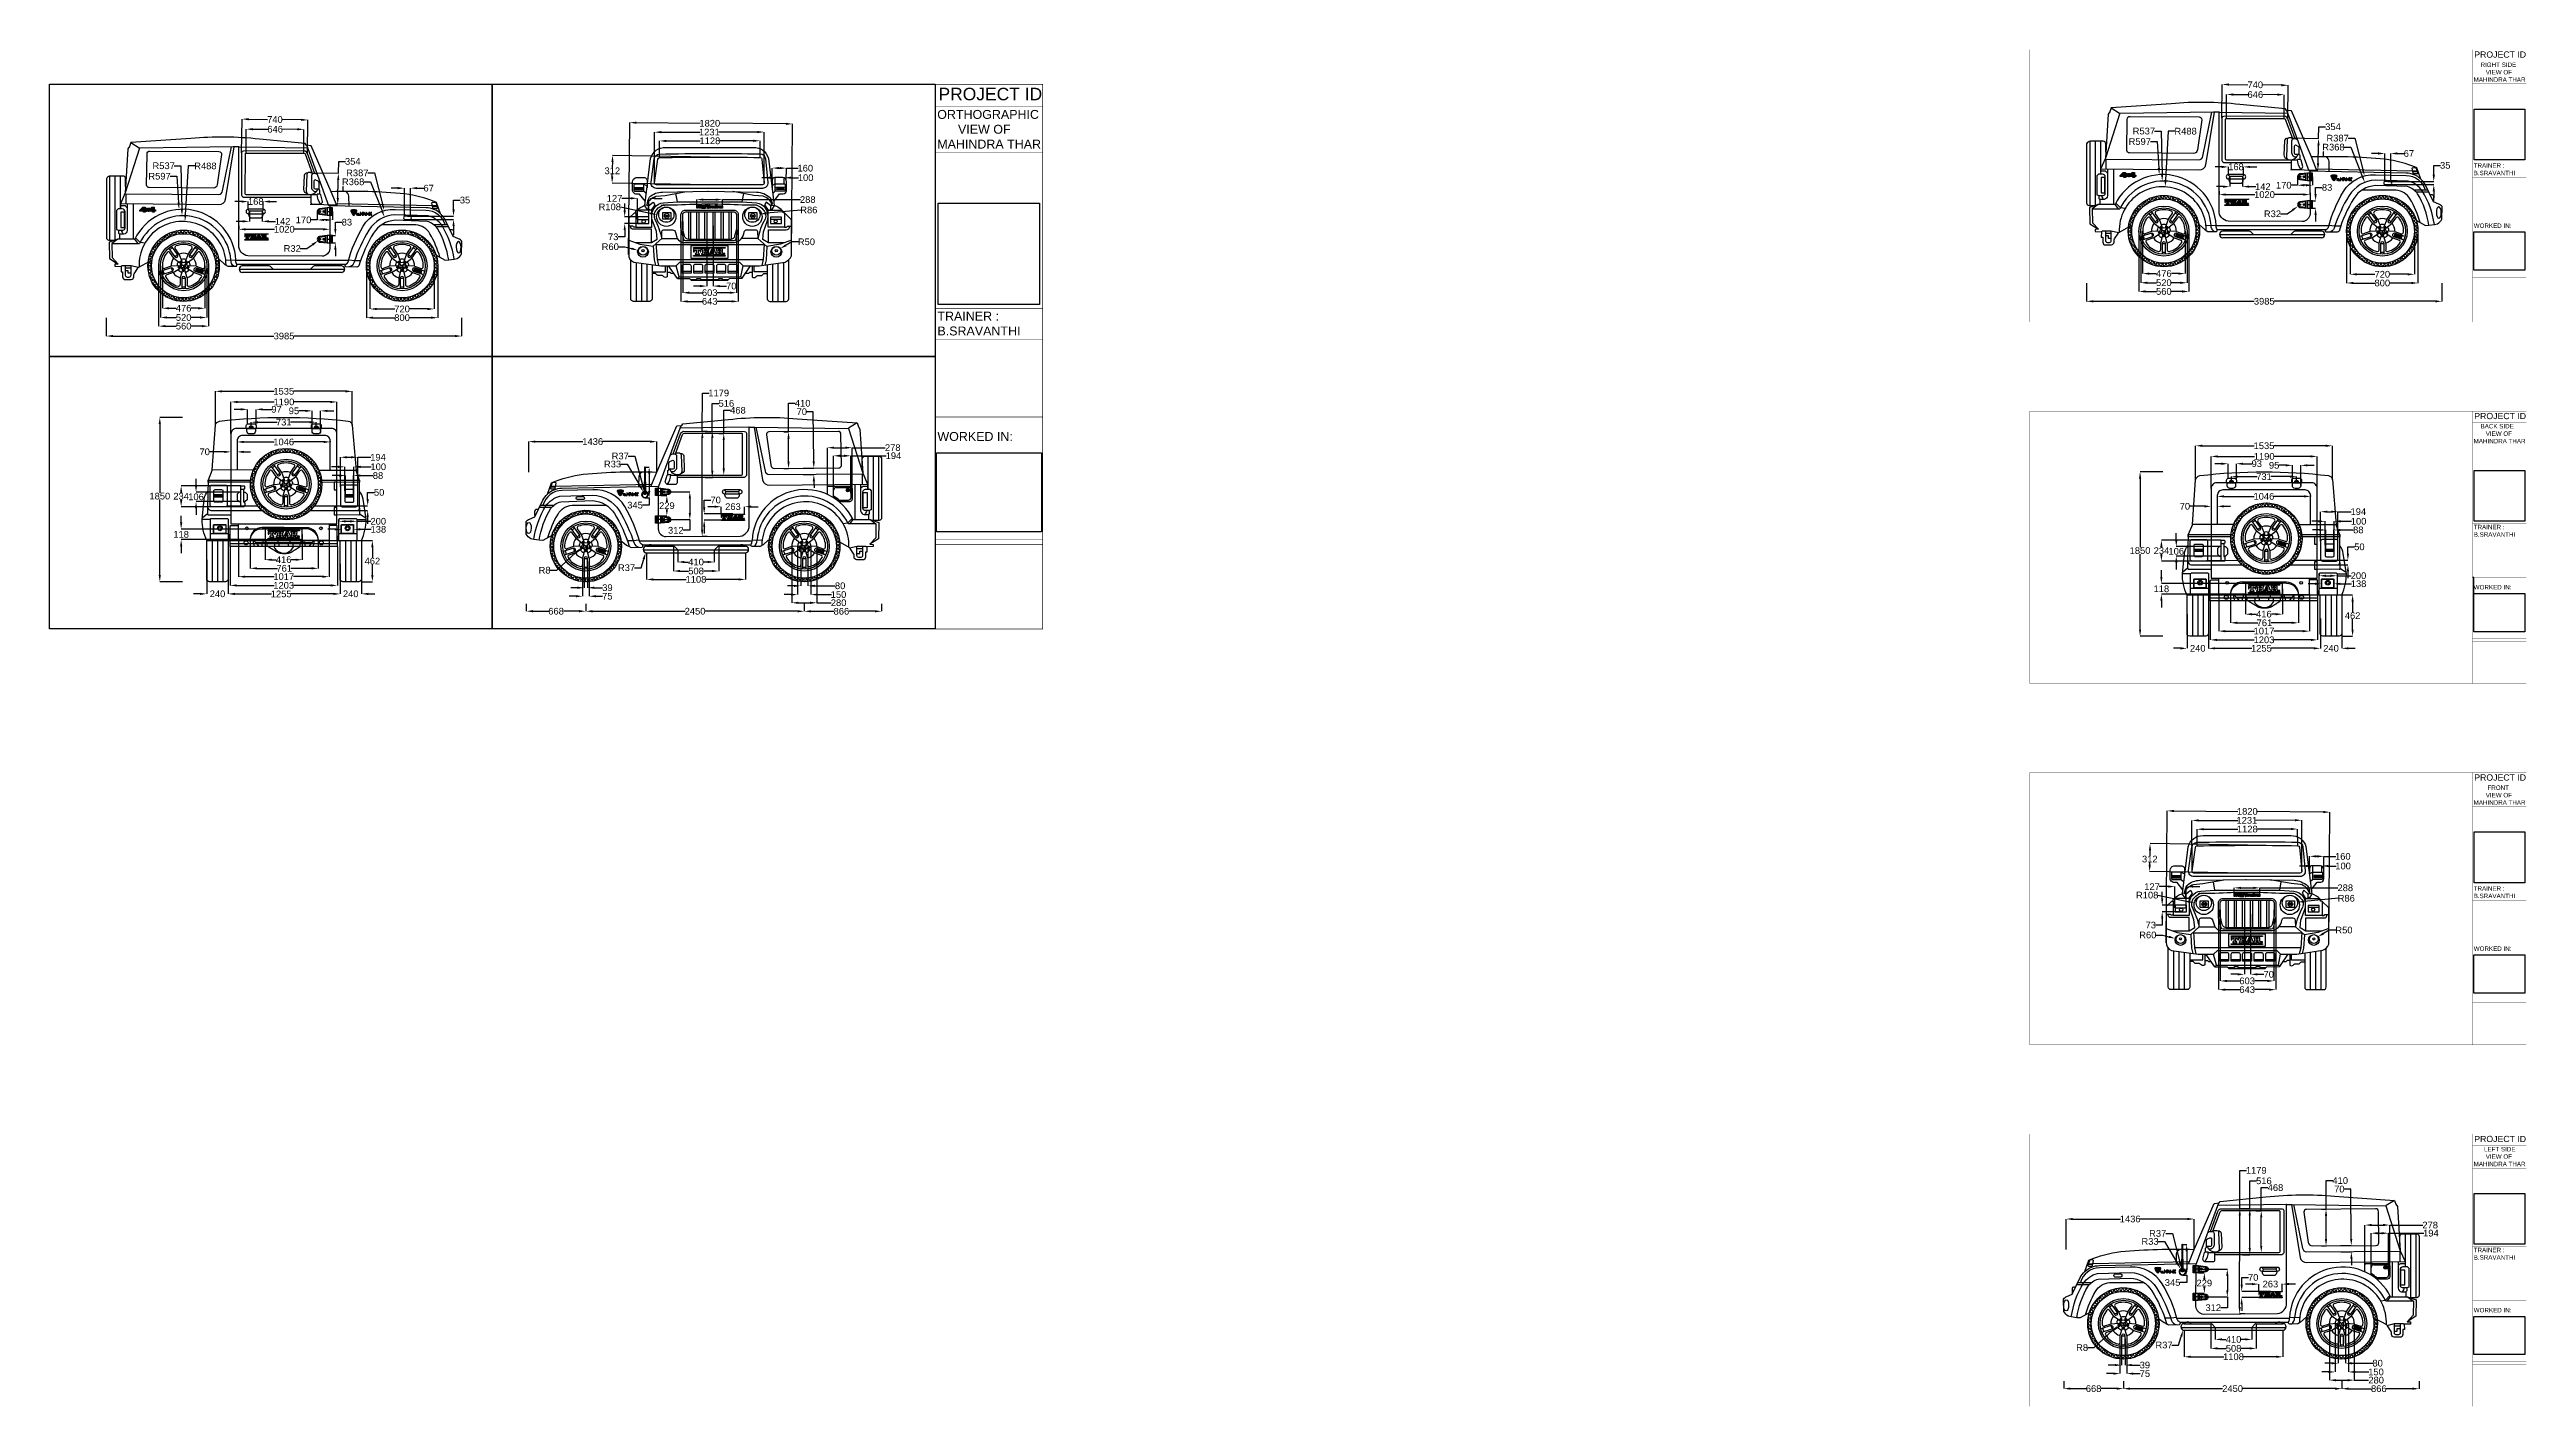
# Model space of a CAD drawing. Header units: millimetres. Extents: x 95227 to 123007, y 41076 to 56298.
import ezdxf

# ---------------------------------------------------------------- set-up
doc = ezdxf.new("R2010")
doc.units = ezdxf.units.MM
doc.header["$MEASUREMENT"] = 0
doc.layers.add('Dimensions', color=9, linetype='Continuous')
doc.layers.add('Zig Zag', color=7, linetype='ZIGZAG')
doc.styles.get("Standard").update_dxf_attribs({"font": 'arial.ttf'})
doc.linetypes.add('ZIGZAG', pattern='A,0.0001,-0.2,[131,ltypeshp.shx,S=0.2,R=0,X=-0.2,Y=0],-0.4,[131,ltypeshp.shx,S=0.2,R=180,X=0.2,Y=0],-0.2', length=0.8001)
doc.dimstyles.get("Standard").update_dxf_attribs({"dimtxt": 75, "dimasz": 75, "dimexe": 0.18, "dimexo": 0.0625, "dimgap": 0.09, "dimtad": 0, "dimtih": 1, "dimtoh": 1, "dimdec": 0, "dimzin": 0, "dimdsep": 46, "dimtxsty": 'Standard', "dimcen": 0.09, "dimadec": 0, "dimazin": 0, "dimtfac": 1, "dimtdec": 0, "dimtofl": 0, "dimtmove": 0, "dimatfit": 3, "dimfxl": 1, "dimtolj": 1, "dimtzin": 0, "dimarcsym": 0})
picture_1 = doc.add_image_def('image1.jpeg', size_in_pixel=(1023, 1024))
picture_2 = doc.add_image_def('image2.jpg', size_in_pixel=(866, 650))

msp = doc.modelspace()

# ---------------------------------------------------------------- texts
at = {"attachment_point": 1}
for s, width, heights, insert, char_height in [('    RIGHT SIDE\\P       VIEW OF MAHINDRA THAR', 582.913, [357], (122414.4, 56152.7), 49.986), ('PROJECT ID', 571.664, [52.8], (122421.4, 56277), 69.98), ('PROJECT ID', 1143.644, [105.6], (105197.2, 55869.4), 140), ('ORTHOGRAPHIC\\P      VIEW OF MAHINDRA THAR', 1166.149, [714.2], (105183.2, 55620.6), 100), ('TRAINER :^JB.SRAVANTHI', 585.31, [147.1], (122415.4, 55021.6), 49.986), ('WORKED IN:', 558.131, [55.1], (122415.3, 54346.8), 49.99), ('TRAINER :^JB.SRAVANTHI', 1170.944, [294.2], (105185.3, 53357.9), 100), ('WORKED IN:', 1116.571, [110.3], (105184.9, 52007.8), 100), ('    BACK SIDE\\P       VIEW OF MAHINDRA THAR', 582.913, [357], (122414.4, 52097.7), 49.986), ('PROJECT ID', 571.664, [52.8], (122421.4, 52222), 69.98), ('TRAINER :^JB.SRAVANTHI', 585.31, [147.1], (122415.4, 50966.6), 49.986), ('WORKED IN:', 558.131, [55.1], (122415.3, 50291.8), 49.99), ('PROJECT ID', 571.664, [52.8], (122421.4, 48167), 69.98), ('        FRONT\\P       VIEW OF MAHINDRA THAR', 582.913, [357], (122414.4, 48042.7), 49.986), ('TRAINER :^JB.SRAVANTHI', 585.31, [147.1], (122415.4, 46911.6), 49.986), ('WORKED IN:', 558.131, [55.1], (122415.3, 46236.8), 49.99), ('      LEFT SIDE\\P       VIEW OF MAHINDRA THAR', 582.913, [357], (122414.4, 43987.7), 49.986), ('PROJECT ID', 571.664, [52.8], (122421.4, 44112), 69.98), ('TRAINER :^JB.SRAVANTHI', 585.31, [147.1], (122415.4, 42856.6), 49.986), ('WORKED IN:', 558.131, [55.1], (122415.3, 42181.8), 49.99)]:
    msp.add_mtext_dynamic_manual_height_columns(s, width=width, gutter_width=0, heights=heights, dxfattribs=dict(at, insert=insert, char_height=char_height))

# ---------------------------------------------------------------- blocks, each defined once
blk = doc.blocks.new('*U3')
blk.add_circle((0, -3), 8)
blk.add_arc((0, -3), 14.6, 16.3739, 164.0888)
blk = doc.blocks.new('*U4')
at = {"color": 0, "linetype": 'ByBlock', "lineweight": -2, "transparency": 16777216}
for p, rotation in [((86446, 54758), 215.9999999999999), ((86506, 54758), 144), ((86427, 54700), 287.9999999999999), ((86525, 54700), 72)]:
    blk.add_blockref('*U3', p, dxfattribs=dict(at, rotation=rotation))
blk.add_blockref('*U3', (86476, 54665), dxfattribs=at)
blk = doc.blocks.new('*U5')
blk.add_lwpolyline([(8, 0), (4, 7), (-4, 7), (-8, 0), (-4, -7), (4, -7)], close=True)
blk = doc.blocks.new('*U6')
at = {"color": 0, "linetype": 'ByBlock', "lineweight": -2, "transparency": 16777216}
for p, rotation in [((86444, 54760), 215.9999999999999), ((86508, 54760), 144), ((86424, 54699), 287.9999999999999), ((86528, 54699), 71.99999999999996)]:
    blk.add_blockref('*U5', p, dxfattribs=dict(at, rotation=rotation))
blk.add_blockref('*U5', (86476, 54662), dxfattribs=at)
blk = doc.blocks.new('Thar Text')
h = blk.add_hatch(color=1)
h.dxf.hatch_style = 1
h.paths.add_polyline_path([(46.7, -3), (-34.6, 23.4), (-35.1, 21.7), (46.1, -4.7)])
h.paths.add_polyline_path([(-15.4, 11.2, -0.382894), (-13.9, 8.7), (-16.4, 1.4, -0.23712), (-17.9, 0.6), (-19.2, 0.6, 0.31703), (-19.4, 0.4), (-20, -1.3), (-10.7, -4.4), (-10.2, -2.9, 0.242247), (-10.7, -1.1, -0.339913), (-11, -0.2), (-10.4, 1.6, -0.265073), (-10.3, 1.7, -0.273396), (-5.9, 0.3, -0.277258), (-5.9, 0.1), (-6.5, -1.5, -0.294154), (-7.4, -2.3, 0.288317), (-8.7, -3.4), (-9.2, -4.9), (5.4, -9.6), (6, -7.6, -0.393076), (4.7, -5.4), (4.8, -5.1, -0.353837), (6, -4.5), (10.8, -6, -0.376101), (11.5, -7.4, -0.347638), (10.2, -8.3), (9, -8.3), (8.3, -10.5), (27.2, -16.6), (28, -13.9), (26.4, -13.4, -0.348559), (26, -12.8), (26.7, -10.7, -0.381602), (27.7, -10), (29.6, -10.6, -0.406679), (30.5, -12.6), (29.5, -15.8, 0.400639), (30.6, -17.9), (40.6, -21.1), (41.6, -18.3), (36.1, -16.5, -0.333412), (35.2, -15), (35.7, -13.1, 0.344418), (35.1, -11.1, 0.196792), (37.3, -9.2), (38.4, -6.2, 0.356185), (36.6, -3.6), (32, -2.1), (31.3, -4.1, 0.250677), (32, -5.5, -0.521072), (31.7, -7.7, -0.179004), (30.2, -7.8), (28.3, -7.1, -0.34931), (27.9, -6.3), (29.6, -1.4), (22.9, 0.8), (22.1, -1.6, -0.435565), (23.4, -3.7), (21.2, -10.5, -0.584703), (17.9, -10.3), (16.7, 1.7, 0.27519), (15.3, 3.2), (11.4, 4.5), (11.7, -3.1, -0.566637), (11.2, -3.6), (7.8, -2.5, -0.426032), (7.8, -1.8), (9.6, 0.4), (10.1, 2, 0.26241), (9.7, 3.6), (1.6, -5.4, -0.497213), (-1.2, -3.7), (1.2, 3.7, -0.471858), (3.7, 5.1), (4.3, 6.8), (-4.2, 9.6), (-4.9, 7.6, 0.376102), (-4, 6), (-4.7, 3.9, -0.251657), (-9.4, 5.4), (-9.1, 6.4, -0.401256), (-7, 8.1), (-6.3, 10.3), (-16.9, 13.7), (-26.6, 16.8), (-35.8, 19.8), (-38.1, 12.7), (-36.4, 12.1, -0.37191), (-31.2, 15.3, -0.585078), (-30.4, 13.7), (-32.6, 7, -0.316215), (-34.2, 6), (-35.5, 6.1, 0.351509), (-35.9, 5.8), (-36.5, 4.1), (-31, 2.4), (-25.6, 0.6), (-25, 2.3, 0.351509), (-25.2, 2.7), (-26.4, 3.4, -0.316215), (-27, 5.2), (-24.9, 11.9, -0.585078), (-23.3, 12.7, -0.37191), (-21, 7.1), (-19.3, 6.6), (-18.1, 10.1, -0.399434)])
h.paths.add_polyline_path([(40, -23.5), (-41.3, 2.9), (-41.8, 1.3), (39.4, -25.1)])
at = {"color": 1}
for points in [[(-41.3, 2.9), (40, -23.5), (39.4, -25.1), (-41.8, 1.3)], [(-34.6, 23.4), (46.7, -3), (46.1, -4.7), (-35.1, 21.7)]]:
    blk.add_lwpolyline(points, close=True, dxfattribs=at)
blk.add_lwpolyline([(-16.9, 13.7), (-26.6, 16.8), (-35.8, 19.8), (-38.1, 12.7), (-36.4, 12.1, -0.37191), (-31.2, 15.3, -0.585078), (-30.4, 13.7), (-32.6, 7, -0.316215), (-34.2, 6), (-35.5, 6.1, 0.351509), (-35.9, 5.8), (-36.5, 4.1), (-31, 2.4), (-25.6, 0.6), (-25, 2.3, 0.351509), (-25.2, 2.7), (-26.4, 3.4, -0.316215), (-27, 5.2), (-24.9, 11.9, -0.585078), (-23.3, 12.7, -0.37191), (-21, 7.1), (-19.3, 6.6), (-18.1, 10.1, -0.399434), (-15.4, 11.2, -0.382894), (-13.9, 8.7), (-16.4, 1.4, -0.23712), (-17.9, 0.6), (-19.2, 0.6, 0.31703), (-19.4, 0.4), (-20, -1.3), (-10.7, -4.4), (-10.2, -2.9, 0.242247), (-10.7, -1.1, -0.339913), (-11, -0.2), (-10.4, 1.6, -0.265073), (-10.3, 1.7, -0.273396), (-5.9, 0.3, -0.277258), (-5.9, 0.1), (-6.5, -1.5, -0.294154), (-7.4, -2.3, 0.288317), (-8.7, -3.4), (-9.2, -4.9), (5.4, -9.6), (6, -7.6, -0.393076), (4.7, -5.4), (4.8, -5.1, -0.353837), (6, -4.5), (10.8, -6, -0.376101), (11.5, -7.4, -0.347638), (10.2, -8.3), (9, -8.3), (8.3, -10.5), (27.2, -16.6), (28, -13.9), (26.4, -13.4, -0.348559), (26, -12.8), (26.7, -10.7, -0.381602), (27.7, -10), (29.6, -10.6, -0.406679), (30.5, -12.6), (29.5, -15.8, 0.400639), (30.6, -17.9), (40.6, -21.1), (41.6, -18.3), (36.1, -16.5, -0.333412), (35.2, -15), (35.7, -13.1, 0.344418), (35.1, -11.1, 0.196792), (37.3, -9.2), (38.4, -6.2, 0.356185), (36.6, -3.6), (32, -2.1), (31.3, -4.1, 0.250677), (32, -5.5, -0.521072), (31.7, -7.7, -0.179004), (30.2, -7.8), (28.3, -7.1, -0.34931), (27.9, -6.3), (29.6, -1.4), (22.9, 0.8), (22.1, -1.6, -0.435565), (23.4, -3.7), (21.2, -10.5, -0.584703), (17.9, -10.3), (16.7, 1.7, 0.27519), (15.3, 3.2), (11.4, 4.5), (11.7, -3.1, -0.58706), (11.2, -3.6), (7.8, -2.5, -0.426032), (7.8, -1.8), (9.6, 0.4), (10.1, 2, 0.26241), (9.7, 3.6), (1.6, -5.4, -0.497213), (-1.2, -3.7), (1.2, 3.7, -0.471858), (3.7, 5.1), (4.3, 6.8), (-4.2, 9.6), (-4.9, 7.6, 0.376102), (-4, 6), (-4.7, 3.9, -0.251657), (-9.4, 5.4), (-9.1, 6.4, -0.401256), (-7, 8.1), (-6.3, 10.3), (-16.9, 13.7)], format="xyb", dxfattribs=at)
blk = doc.blocks.new('Wheel')
h = blk.add_hatch()
h.set_pattern_fill('ANGLE', color=256, scale=100, angle=45)
h.set_pattern_definition([(45, (-86476.282, -54716.16), (-19.4454365, 19.4454365), [20, -7.5]), (135, (-86476.282, -54716.16), (-19.4454365, -19.4454365), [20, -7.5])])
h.paths.add_polyline_path([(0, 400), (0, 360, -0.414214), (360, 0), (400, 0, 0.414214)])
h.paths.add_polyline_path([(0, 400, 0.414214), (-400, 0), (-360, 0, -0.414214), (0, 360)])
h.paths.add_polyline_path([(-360, 0), (-400, 0, 0.414214), (0, -400), (0, -360, -0.414214)])
h.paths.add_polyline_path([(400, 0), (360, 0, -0.414214), (0, -360), (0, -400, 0.414214)])
for points in [[(-168, 198), (-97, 100, 0.916875), (-66, 123), (-137, 221)], [(137, 221), (66, 123, 0.916875), (97, 100), (168, 198)], [(-241, -99), (-126, -61, 0.916875), (-138, -24), (-253, -62)], [(20, -259), (20, -138, 0.916875), (-20, -138), (-20, -259)], [(253, -62), (138, -24, 0.916875), (126, -61), (241, -99)]]:
    blk.add_lwpolyline(points, format="xyb")
for points in [[(-110, 87), (-155, 149)], [(-110, 87), (-41, 33)], [(-49, 131), (-94, 193)], [(-18, 49), (-49, 131)], [(-2, -2), (-2, -18), (-14, -24), (-19, -24), (-27, 23), (-2, -2)], [(2, -2), (2, -18), (14, -24), (19, -24), (27, 23), (2, -2)], [(49, 131), (18, 49)], [(41, 33), (110, 87)], [(49, 131), (94, 193)], [(110, 87), (155, 149)], [(-140, -6), (-213, -30)], [(-117, -77), (-190, -101)], [(-52, -2), (-140, -6)], [(-117, -77), (-44, -29)], [(-38, -135), (-38, -212)], [(-14, -51), (-38, -135)], [(38, -135), (14, -51)], [(38, -135), (38, -212)], [(44, -29), (117, -77)], [(140, -6), (52, -2)], [(117, -77), (190, -101)], [(140, -6), (213, -30)]]:
    blk.add_lwpolyline(points)
for radius in [400, 360, 280, 260, 40]:
    blk.add_circle((0, 0), radius)
for centre, radius, start, end in [((0, 0), 238, 140.8883, 183.1117), ((-170, 138), 18.8, 36, 140.8883), ((0, 0), 238, 121.3003, 130.6997), ((0, 0), 140, 141.5368, 182.4632), ((-79, 204), 18.8, 111.1117, 216), ((0, 0), 140, 117.9935, 134.0065), ((0, 0), 238, 68.8883, 111.1117), ((0, 0), 75, 141.5368, 182.4632), ((0, 0), 140, 69.5368, 110.4632), ((0, 0), 75, 69.5368, 110.4632), ((0, 0), 75, 357.5368, 38.4632), ((0, 0), 140, 45.9935, 62.0065), ((79, 204), 18.8, 324, 68.8883), ((0, 0), 140, 357.5368, 38.4632), ((0, 0), 238, 49.3003, 58.6997), ((170, 138), 18.8, 39.1117, 144), ((0, 0), 238, 356.8883, 39.1117), ((-219, -12), 18.8, 183.1117, 288), ((0, 0), 238, 193.3003, 202.6997), ((-184, -119), 18.8, 108, 212.8883), ((0, 0), 238, 212.8883, 255.1117), ((0, 0), 140, 189.9935, 206.0065), ((0, 0), 140, 213.5368, 254.4632), ((0, 0), 75, 213.5368, 254.4632), ((-56, -212), 18.8, 255.1117, 0), ((0, 0), 140, 261.9935, 278.0065), ((0, 0), 238, 265.3003, 274.6997), ((0, 0), 75, 285.5368, 326.4632), ((0, 0), 140, 285.5368, 326.4632), ((56, -212), 18.8, 180, 284.8883), ((0, 0), 238, 284.8883, 327.1117), ((184, -119), 18.8, 327.1117, 72), ((219, -12), 18.8, 252, 356.8883)]:
    blk.add_arc(centre, radius, start, end)
for name in ['*U4', '*U6']:
    blk.add_blockref(name, (-86476, -54716))
at = {"color": 1, "xscale": 1.026477805229593, "yscale": 1.026477805229593, "zscale": 1.026477805229593}
blk.add_blockref('Thar Text', (175, -57), dxfattribs=at)
blk = doc.blocks.new('hawk')
h = blk.add_hatch(color=1)
h.dxf.hatch_style = 1
h.paths.add_polyline_path([(-35.9, 19, 0.404591), (-37.4, 16.6, 0.130147), (-27.7, 0.2, 0.408551), (-24.7, -0.1, 0.029395), (-21.8, 3.1), (-28.5, 3.1, -0.952211), (-28.6, 4.2), (-20.8, 4.2, 0.008754), (-20.1, 5.2), (-27.3, 5.2, -0.952211), (-27.4, 6.4), (-19.3, 6.4, 0.007725), (-18.7, 7.3), (-26.3, 7.3, -0.952211), (-26.4, 8.4), (-18, 8.4, 0.059257), (-14.6, 16.4, 0.409649), (-15.8, 19, 0.077233)])
h.paths.add_polyline_path([(-17.3, 15.2, -0.067371), (-18.8, 9.8, -0.471179), (-19.7, 9.8, 0.127913), (-22.4, 14.6, 0.282161), (-27.3, 15.4, 0.106668), (-28.7, 14.6, -0.178163), (-29.6, 14.2), (-30, 14.2, 0.211255), (-31.2, 13.4, 0.208142), (-31.3, 11.1, -0.206483), (-30.6, 12.3, -0.27889), (-29.4, 12.2, -0.363364), (-28, 8.2, -0.109199), (-29.2, 6, -0.464593), (-31, 6.1, -0.137068), (-34.8, 16, -0.350281), (-33.5, 17.5, -0.046137), (-19, 17.6, -0.443081)], flags=16)
h.paths.add_polyline_path([(-12.1, 4), (-12.1, 0), (-10.2, 0), (-10.2, 4.2), (-9.2, 4.2, -0.393943), (-8.8, 3.8), (-8.8, 0), (0, 0), (0, 3.4, -0.198912), (0.1, 3.6), (0.4, 3.9, -0.198912), (0.6, 4), (5.5, 4, -0.198912), (5.8, 3.9), (6, 3.6, -0.198912), (6.1, 3.4), (6.1, 0), (10.8, 0), (10.8, 3.4, -0.414214), (11.3, 3.9), (14.1, 3.9, -0.255949), (14.4, 3.8), (16.8, 0), (21.5, 0), (24.5, 3.5, -0.218786), (25.1, 3.9), (26.2, 3.9, -0.184158), (27, 3.5), (30.1, 0), (34.7, 0), (34.7, 1.9, -0.249265), (35.1, 2.7), (38.4, 0), (41.2, 0), (37, 3.8, -0.212693), (36.8, 4.1), (36.8, 5.6, -0.21738), (37, 5.9), (41.7, 10), (38.4, 10), (35.5, 7.5, -0.178932), (35.2, 7.4), (35, 7.4, -0.414214), (34.8, 7.6), (34.8, 10), (32.8, 10), (32.8, 1.1, -0.971146), (31.9, 1.1), (31.9, 10), (29.9, 10), (29.9, 4, -0.502321), (29.2, 3.9), (27.7, 5.6, 0.213791), (27.1, 5.9), (24.6, 5.9, 0.171096), (23.8, 5.6), (22.2, 3.7, -0.62129), (21.4, 3.8), (21.4, 10), (19.6, 10), (19.6, 0.9), (18.6, 0.9, -0.221264), (18, 1.3), (13.2, 10), (9, 10), (9, 1, -0.842099), (7.9, 1), (7.9, 10), (6, 10), (6, 6.4, -0.414214), (5.6, 6), (0.6, 6, -0.414214), (0.2, 6.4), (0.2, 10), (-1.8, 10), (-1.8, 1.6, -0.414214), (-2.3, 1.1), (-6.4, 1.1, -0.328801), (-7, 1.7), (-7, 5.1, 0.367304), (-7.6, 5.8), (-9.2, 5.8, 0.386944), (-9.7, 5.1), (-10.2, 5.1, 0.370557), (-10.9, 5.8), (-12.3, 5.8, 0.398474), (-13, 5.1), (-13.4, 5.1, 0.323889), (-13.9, 5.8), (-15.2, 5.8, 0.393145), (-15.7, 5.5), (-15.7, 4.8, 0.166006), (-15.6, 4.7), (-15.3, 4.2, -0.166006), (-15.2, 4.1), (-15.2, 0), (-13.5, 0), (-13.5, 4, -0.54313)])
h.paths.add_polyline_path([(10.7, 6), (10.7, 8, -0.414214), (10.9, 8.3), (11.8, 8.3, -0.251857), (12, 8.2), (13.1, 6.5, -0.134352), (13.2, 6.4), (13.2, 6, -0.428842), (12.9, 5.8), (10.9, 5.8, -0.414214)], flags=16)
for points in [[(-20.1, 5.2), (-27.3, 5.2, -0.952211), (-27.4, 6.4), (-19.3, 6.4, 0.007725), (-18.7, 7.3), (-26.3, 7.3, -0.952211), (-26.4, 8.4), (-18, 8.4, 0.059257), (-14.6, 16.4, 0.409649), (-15.8, 19, 0.077233), (-35.9, 19, 0.404591), (-37.4, 16.6, 0.130147), (-27.7, 0.2, 0.408551), (-24.7, -0.1, 0.029395), (-21.8, 3.1), (-28.5, 3.1, -0.952211), (-28.6, 4.2), (-20.8, 4.2, 0.008754)], [(10.9, 8.3), (11.8, 8.3, -0.251857), (12, 8.2), (13.1, 6.5, -0.134352), (13.2, 6.4), (13.2, 6, -0.428842), (12.9, 5.8), (10.9, 5.8, -0.414214), (10.7, 6), (10.7, 8, -0.414214)]]:
    blk.add_lwpolyline(points, format="xyb", close=True)
for points in [[(-34.8, 16, -0.350281), (-33.5, 17.5, -0.046137), (-19, 17.6, -0.443081), (-17.3, 15.2, -0.067371), (-18.8, 9.8, -0.471179), (-19.7, 9.8, 0.127913), (-22.4, 14.6, 0.282161), (-27.3, 15.4, 0.106668), (-28.7, 14.6, -0.178163), (-29.6, 14.2), (-30, 14.2, 0.211255), (-31.2, 13.4, 0.208142), (-31.3, 11.1, -0.206483), (-30.6, 12.3, -0.27889), (-29.4, 12.2, -0.363364), (-28, 8.2, -0.109199), (-29.2, 6, -0.464593), (-31, 6.1, -0.137068), (-34.8, 16)], [(-13.5, 0), (-13.5, 4, -0.54313), (-12.1, 4), (-12.1, 0), (-10.2, 0), (-10.2, 4.2), (-9.2, 4.2, -0.393943), (-8.8, 3.8), (-8.8, 0), (0, 0), (0, 3.4, -0.198912), (0.1, 3.6), (0.4, 3.9, -0.198912), (0.6, 4), (5.5, 4, -0.198912), (5.8, 3.9), (6, 3.6, -0.198912), (6.1, 3.4), (6.1, 0), (10.8, 0), (10.8, 3.4, -0.422861), (11.3, 3.9), (14.1, 3.9, -0.255949), (14.4, 3.8), (16.8, 0), (21.5, 0), (24.5, 3.5, -0.218786), (25.1, 3.9), (26.2, 3.9, -0.184158), (27, 3.5), (30.1, 0), (34.7, 0), (34.7, 1.9, -0.249265), (35.1, 2.7), (38.4, 0), (41.2, 0), (37, 3.8, -0.212693), (36.8, 4.1), (36.8, 5.6, -0.21738), (37, 5.9), (41.7, 10), (38.4, 10), (35.5, 7.5, -0.178932), (35.2, 7.4), (35, 7.4, -0.414214), (34.8, 7.6), (34.8, 10), (32.8, 10), (32.8, 1.1, -0.969725), (31.9, 1.1), (31.9, 10), (29.9, 10), (29.9, 4, -0.502321), (29.2, 3.9), (27.7, 5.6, 0.213791), (27.1, 5.9), (24.6, 5.9, 0.171096), (23.8, 5.6), (22.2, 3.6, -0.600263), (21.4, 3.8), (21.4, 10), (19.6, 10), (19.6, 0.9), (18.6, 0.9, -0.221264), (18, 1.3), (13.2, 10), (9, 10), (9, 1, -0.842099), (7.9, 1), (7.9, 10), (6, 10), (6, 6.4, -0.414214), (5.6, 6), (0.6, 6, -0.414214), (0.2, 6.4), (0.2, 10), (-1.8, 10), (-1.8, 1.6, -0.414143), (-2.3, 1.1), (-6.4, 1.1, -0.328801), (-7, 1.7), (-7, 5.1, 0.367304), (-7.6, 5.8), (-9.2, 5.8, 0.386944), (-9.7, 5.1), (-10.2, 5.1, 0.370557), (-10.9, 5.8), (-12.3, 5.8, 0.398474), (-13, 5.1), (-13.4, 5.1, 0.323889), (-13.9, 5.8), (-15.2, 5.8, 0.393145), (-15.7, 5.5), (-15.7, 4.8, 0.166006), (-15.6, 4.7), (-15.3, 4.2, -0.166006), (-15.2, 4.1), (-15.2, 0)]]:
    blk.add_lwpolyline(points, format="xyb")
blk.add_lwpolyline([(-13.5, 0), (-15.2, 0)])
blk = doc.blocks.new('4x4')
h = blk.add_hatch(color=256)
h.dxf.hatch_style = 1
h.paths.add_polyline_path([(-12, 35), (-49, 35), (-49, 58), (-103, 58), (-171, -6), (-171, -33), (-88, -33), (-88, -51), (-50, -51), (-50, -33), (-12, -33), (-1, -21), (11, -33), (116, -33), (116, -52), (154, -52), (154, -33), (181, -33), (181, -1), (155, -1), (155, 59), (101, 59), (31, -6), (24, 1), (58, 35), (10, 35), (-1, 25)])
h.paths.add_polyline_path([(-59, -9), (-34, -9), (-52, -27), (-59, -27), (-59, -43), (-80, -43), (-80, -25), (-165, -25), (-165, -11), (-99, 51), (-59, 50)], flags=0)
h.paths.add_polyline_path([(-50, 28), (-23, -2), (-50, -2)], flags=16)
h.paths.add_polyline_path([(-40, 28), (-16, 28), (0, 13), (15, 28), (39, 27), (13, 2), (42, -27), (16, -27), (0, -11), (-16, -27), (-42, -27), (-13, 2)], flags=16)
h.paths.add_polyline_path([(-88, -1), (-109, -1, -0.668179), (-110, 3), (-92, 22), (-88, 22)], flags=0)
h.paths.add_polyline_path([(36, -11), (103, 49), (147, 49), (147, -10), (173, -10), (173, -27), (146, -27), (146, -46), (124, -46), (124, -27), (55, -27)], flags=16)
h.paths.add_polyline_path([(71, -5), (113, 31), (125, 31), (125, -10), (71, -10)], flags=0)
h.paths.add_polyline_path([(91, 2), (113, 22), (116, 22), (116, -1), (92, -1, -0.689435)], flags=0)
h.paths.add_polyline_path([(-59, 50), (-99, 51), (-165, -11), (-165, -25), (-80, -25), (-80, -43), (-59, -43), (-59, -27), (-52, -27), (-34, -9), (-59, -9)], flags=16)
h.paths.add_polyline_path([(125, 31), (113, 31), (71, -5), (71, -10), (125, -10)], flags=0)
h = blk.add_hatch(color=1)
h.dxf.hatch_style = 1
h.paths.add_polyline_path([(-80, -25), (-80, -43), (-59, -43), (-59, -27), (-52, -27), (-34, -9), (-59, -9), (-59, 50), (-99, 51), (-165, -11), (-165, -25)])
h.paths.add_polyline_path([(-134, -8), (-134, -5), (-93, 32), (-80, 32), (-80, -8)], flags=16)
h.paths.add_polyline_path([(-110, 3), (-92, 22), (-88, 22), (-88, -1), (-109, -1, -0.668179)], flags=0)
h.paths.add_polyline_path([(16, -27), (42, -27), (13, 2), (39, 27), (15, 28), (0, 13), (-16, 28), (-40, 28), (-13, 2), (-42, -27), (-16, -27), (0, -11)])
h.paths.add_polyline_path([(55, -27), (124, -27), (124, -46), (146, -46), (146, -27), (173, -27), (173, -10), (147, -10), (147, 49), (103, 49), (36, -11)])
h.paths.add_polyline_path([(71, -10), (71, -5), (113, 31), (125, 31), (125, -10)], flags=16)
h.paths.add_polyline_path([(91, 2), (113, 22), (116, 22), (116, -1), (92, -1, -0.689435)], flags=0)
h = blk.add_hatch()
h.set_pattern_fill('ANSI31', color=256)
h.set_pattern_definition([(45, (-93948.88244, -52945.88698), (-0.08838834765, 0.08838834765), [])])
h.paths.add_polyline_path([(-80, -8), (-80, 32), (-93, 32), (-134, -5), (-134, -8)])
h.paths.add_polyline_path([(-110, 3), (-92, 22), (-88, 22), (-88, -1), (-109, -1, -0.668179)], flags=16)
h.paths.add_polyline_path([(125, -10), (125, 31), (113, 31), (71, -5), (71, -10)])
h.paths.add_polyline_path([(91, 2), (113, 22), (116, 22), (116, -1), (92, -1, -0.689435)], flags=16)
at = {"color": 1}
for points in [[(-171, -6), (-103, 58), (-49, 58), (-49, 35), (-12, 35), (-1, 25), (10, 35), (58, 35), (24, 1), (31, -6), (101, 59), (155, 59), (155, -1), (181, -1), (181, -33), (154, -33), (154, -52), (116, -52), (116, -33), (11, -33), (-1, -21), (-12, -33), (-50, -33), (-50, -51), (-88, -51), (-88, -33), (-171, -33)], [(-50, 28), (-50, -2), (-23, -2)], [(0, -11), (16, -27), (42, -27), (13, 2), (39, 27), (15, 28), (0, 13), (-16, 28), (-40, 28), (-13, 2), (-42, -27), (-16, -27)], [(55, -27), (36, -11), (103, 49), (147, 49), (147, -10), (173, -10), (173, -27), (146, -27), (146, -46), (124, -46), (124, -27)]]:
    blk.add_lwpolyline(points, close=True, dxfattribs=at)
for points in [[(-52, -27), (-59, -27), (-59, -43), (-80, -43), (-80, -25), (-165, -25), (-165, -11), (-99, 51), (-59, 50), (-59, -9)], [(-134, -8), (-80, -8), (-80, 32), (-93, 32), (-134, -5), (-134, -8)], [(71, -10), (125, -10), (125, 31), (113, 31), (71, -5), (71, -10)], [(-52, -27), (-34, -9), (-59, -9)]]:
    blk.add_lwpolyline(points, dxfattribs=at)
for points in [[(-88, 22), (-88, -1), (-109, -1, -0.668179), (-110, 3), (-92, 22), (-88, 22)], [(116, 22), (116, -1), (92, -1, -0.689435), (91, 2), (113, 22), (116, 22)]]:
    blk.add_lwpolyline(points, format="xyb", dxfattribs=at)
blk = doc.blocks.new('Mahindra')
h = blk.add_hatch(color=7)
h.dxf.hatch_style = 1
h.paths.add_polyline_path([(-443, 114, -0.3465831), (-436, 121), (-403, 121, -0.4449026), (-393, 111), (-393, 0), (-358, 0), (-358, 135, 0.357936), (-381, 158), (-563, 158), (-563, 0), (-526, 0), (-526, 121), (-485, 121, -0.4550361), (-478, 114), (-478, 0), (-443, 0)])
h.paths.add_polyline_path([(-252, 62, 0.4674005), (-258, 69), (-320, 69, 0.365004), (-333, 56), (-333, 12, 0.414703), (-322, 0), (-200, 0), (-200, 93, 0.3739402), (-221, 115), (-307, 115, 0.2722348), (-317, 110), (-332, 86), (-247, 86, -0.4384614), (-235, 74), (-235, 27), (-302, 27), (-302, 41, -0.4674099), (-297, 46), (-252, 46)])
h.paths.add_polyline_path([(-141, 158), (-176, 158), (-176, 0), (-141, 0)])
h.paths.add_polyline_path([(-66, 116), (-112, 116, 0.2768139), (-122, 110), (-141, 86), (-93, 86, -0.4409809), (-81, 74), (-81, 0), (-44, 0), (-44, 93, 0.3790418)])
h.paths.add_polyline_path([(18, 114), (-16, 88, 0.2346116), (-18, 82), (-18, 0), (18, 0)])
h.paths.add_polyline_path([(18, 128), (18, 158), (-18, 158), (-18, 100)])
h.paths.add_polyline_path([(80, 85), (123, 85, -0.4327164), (134, 74), (134, 0), (172, 0), (172, 90, 0.4533359), (147, 115), (43, 115), (43, 0), (80, 0)])
h.paths.add_polyline_path([(241, 86), (272, 86, 0.27096), (279, 90), (293, 115), (216, 115, 0.3402292), (196, 95), (196, 15, 0.364131), (215, 0), (330, 0), (330, 158), (295, 158), (295, 28), (242, 28, -0.4731836), (232, 37), (232, 76, -0.3250179)])
h.paths.add_polyline_path([(440, 91), (456, 115), (373, 115, 0.4142136), (356, 98), (356, 0), (392, 0), (392, 73, -0.3833011), (404, 85), (428, 85, 0.2628357)])
h.paths.add_polyline_path([(587, 97, 0.3825511), (569, 115), (481, 115), (469, 109), (455, 86), (542, 86, -0.3845773), (552, 77), (552, 27), (485, 27), (485, 40, -0.4874026), (490, 46), (536, 46), (536, 62, 0.4623996), (529, 68), (467, 68, 0.3697589), (453, 55), (453, 14, 0.3602646), (467, 0), (587, 0)])
at = {"color": 7, "true_color": 0xffffff}
for points in [[(-563, 0), (-563, 158), (-381, 158, -0.357936), (-358, 135), (-358, 0), (-393, 0), (-393, 111, 0.4449026), (-403, 121), (-436, 121, 0.3465831), (-443, 114), (-443, 0), (-478, 0), (-478, 114, 0.4550361), (-485, 121), (-526, 121), (-526, 0)], [(-332, 86), (-247, 86, -0.4384614), (-235, 74), (-235, 27), (-302, 27), (-302, 41, -0.4674099), (-297, 46), (-252, 46), (-252, 62, 0.4674005), (-258, 69), (-320, 69, 0.365004), (-333, 56), (-333, 12, 0.4161258), (-322, 0), (-200, 0), (-200, 93, 0.3739402), (-221, 115), (-307, 115, 0.2638782), (-317, 110)], [(-16, 88), (18, 114), (18, 0), (-18, 0), (-18, 82, -0.2346116)], [(43, 0), (43, 115), (147, 115, -0.4533359), (172, 90), (172, 0), (134, 0), (134, 74, 0.4327164), (123, 85), (80, 85), (80, 0)], [(330, 158), (330, 0), (215, 0, -0.364131), (196, 15), (196, 95, -0.3402292), (216, 115), (293, 115), (279, 90, -0.27096), (272, 86), (241, 86, 0.3250179), (232, 76), (232, 37, 0.4731836), (242, 28), (295, 28), (295, 158)], [(356, 0), (356, 98, -0.4082337), (373, 115), (456, 115), (440, 91, -0.2628357), (428, 85), (404, 85, 0.3833011), (392, 73), (392, 0)], [(455, 86), (469, 109), (481, 115), (569, 115, -0.3825511), (587, 97), (587, 0), (467, 0, -0.3602646), (453, 14), (453, 55, -0.3697589), (467, 68), (529, 68, -0.4623996), (536, 62), (536, 46), (490, 46, 0.4874026), (485, 40), (485, 27), (552, 27), (552, 77, 0.3845773), (542, 86)]]:
    blk.add_lwpolyline(points, format="xyb", close=True, dxfattribs=at)
for points in [[(-176, 158), (-176, 0), (-141, 0), (-141, 158)], [(18, 128), (18, 158), (-18, 158), (-18, 100)]]:
    blk.add_lwpolyline(points, close=True, dxfattribs=at)
blk.add_lwpolyline([(-141, 86), (-93, 86, -0.4409809), (-81, 74), (-81, 0), (-44, 0), (-44, 93, 0.3790418), (-66, 116), (-112, 116, 0.2768139), (-122, 110), (-141, 86)], format="xyb", dxfattribs=at)
blk = doc.blocks.new('*D12')
at = {"layer": 'Defpoints', "color": 0, "transparency": 16777216}
for p in [(96464, 52171), (96719, 52171), (96719, 50328)]:
    blk.add_point(p, dxfattribs=at)
at = {"layer": 'Dimensions', "color": 0, "lineweight": -2, "transparency": 16777216}
for p, q in [((96719, 52171), (96464, 52171)), ((96464, 52096), (96464, 51326)), ((96464, 50403), (96464, 51250)), ((96719, 50328), (96464, 50328))]:
    blk.add_line(p, q, dxfattribs=at)
at = {"layer": 'Dimensions', "color": 0, "transparency": 16777216}
for points in [[(96451, 52096), (96476, 52096), (96464, 52171)], [(96451, 50403), (96476, 50403), (96464, 50328)]]:
    blk.add_solid(points, dxfattribs=at)
at = {"layer": 'Dimensions', "color": 0, "transparency": 16777216, "insert": (96464, 51288), "char_height": 75, "attachment_point": 5}
blk.add_mtext('\\A1;1850', dxfattribs=at)
blk = doc.blocks.new('*D13')
at = {"layer": 'Defpoints', "color": 0, "transparency": 16777216}
for p in [(97350, 54322), (98370, 54322), (98370, 54282)]:
    blk.add_point(p, dxfattribs=at)
at = {"layer": 'Dimensions', "color": 0, "lineweight": -2, "transparency": 16777216}
for p, q in [((97350, 54322), (97350, 54282)), ((97425, 54282), (97751, 54282)), ((98295, 54282), (97968, 54282)), ((98370, 54322), (98370, 54282))]:
    blk.add_line(p, q, dxfattribs=at)
at = {"layer": 'Dimensions', "color": 0, "transparency": 16777216}
for points in [[(97425, 54294), (97425, 54269), (97350, 54282)], [(98295, 54294), (98295, 54269), (98370, 54282)]]:
    blk.add_solid(points, dxfattribs=at)
at = {"layer": 'Dimensions', "color": 0, "transparency": 16777216, "insert": (97860, 54282), "char_height": 75, "attachment_point": 5}
blk.add_mtext('\\A1;1020', dxfattribs=at)
blk = doc.blocks.new('*D14')
at = {"layer": 'Defpoints', "color": 0, "transparency": 16777216}
for p in [(98821, 53873), (99541, 53873), (99541, 53388)]:
    blk.add_point(p, dxfattribs=at)
at = {"layer": 'Dimensions', "color": 0, "lineweight": -2, "transparency": 16777216}
for p, q in [((98821, 53873), (98821, 53388)), ((99541, 53873), (99541, 53388)), ((98896, 53388), (99099, 53388)), ((99466, 53388), (99264, 53388))]:
    blk.add_line(p, q, dxfattribs=at)
at = {"layer": 'Dimensions', "color": 0, "transparency": 16777216}
for points in [[(98896, 53400), (98896, 53375), (98821, 53388)], [(99466, 53400), (99466, 53375), (99541, 53388)]]:
    blk.add_solid(points, dxfattribs=at)
at = {"layer": 'Dimensions', "color": 0, "transparency": 16777216, "insert": (99181, 53388), "char_height": 75, "attachment_point": 5}
blk.add_mtext('\\A1;720', dxfattribs=at)
blk = doc.blocks.new('*D15')
at = {"layer": 'Defpoints', "color": 0, "transparency": 16777216}
for p in [(98781, 53873), (99581, 53873), (99581, 53290)]:
    blk.add_point(p, dxfattribs=at)
at = {"layer": 'Dimensions', "color": 0, "lineweight": -2, "transparency": 16777216}
for p, q in [((98781, 53873), (98781, 53290)), ((99581, 53873), (99581, 53290)), ((98856, 53290), (99098, 53290)), ((99506, 53290), (99264, 53290))]:
    blk.add_line(p, q, dxfattribs=at)
at = {"layer": 'Dimensions', "color": 0, "transparency": 16777216}
for points in [[(98856, 53303), (98856, 53278), (98781, 53290)], [(99506, 53303), (99506, 53278), (99581, 53290)]]:
    blk.add_solid(points, dxfattribs=at)
at = {"layer": 'Dimensions', "color": 0, "transparency": 16777216, "insert": (99181, 53290), "char_height": 75, "attachment_point": 5}
blk.add_mtext('\\A1;800', dxfattribs=at)
blk = doc.blocks.new('*D16')
at = {"layer": 'Defpoints', "color": 0, "transparency": 16777216}
for p in [(96493, 53873), (96969, 53873), (96969, 53396)]:
    blk.add_point(p, dxfattribs=at)
at = {"layer": 'Dimensions', "color": 0, "lineweight": -2, "transparency": 16777216}
for p, q in [((96493, 53873), (96493, 53396)), ((96969, 53873), (96969, 53396)), ((96568, 53396), (96647, 53396)), ((96894, 53396), (96816, 53396))]:
    blk.add_line(p, q, dxfattribs=at)
at = {"layer": 'Dimensions', "color": 0, "transparency": 16777216}
for points in [[(96568, 53408), (96568, 53383), (96493, 53396)], [(96894, 53408), (96894, 53383), (96969, 53396)]]:
    blk.add_solid(points, dxfattribs=at)
at = {"layer": 'Dimensions', "color": 0, "transparency": 16777216, "insert": (96731, 53396), "char_height": 75, "attachment_point": 5}
blk.add_mtext('\\A1;476', dxfattribs=at)
blk = doc.blocks.new('*D17')
at = {"layer": 'Defpoints', "color": 0, "transparency": 16777216}
for p in [(96471, 53873), (96991, 53873), (96991, 53292)]:
    blk.add_point(p, dxfattribs=at)
at = {"layer": 'Dimensions', "color": 0, "lineweight": -2, "transparency": 16777216}
for p, q in [((96471, 53873), (96471, 53292)), ((96991, 53873), (96991, 53292)), ((96546, 53292), (96648, 53292)), ((96916, 53292), (96814, 53292))]:
    blk.add_line(p, q, dxfattribs=at)
at = {"layer": 'Dimensions', "color": 0, "transparency": 16777216}
for points in [[(96546, 53305), (96546, 53280), (96471, 53292)], [(96916, 53305), (96916, 53280), (96991, 53292)]]:
    blk.add_solid(points, dxfattribs=at)
at = {"layer": 'Dimensions', "color": 0, "transparency": 16777216, "insert": (96731, 53292), "char_height": 75, "attachment_point": 5}
blk.add_mtext('\\A1;520', dxfattribs=at)
blk = doc.blocks.new('*D18')
at = {"layer": 'Defpoints', "color": 0, "transparency": 16777216}
for p in [(96451, 53873), (97011, 53873), (97011, 53195)]:
    blk.add_point(p, dxfattribs=at)
at = {"layer": 'Dimensions', "color": 0, "lineweight": -2, "transparency": 16777216}
for p, q in [((96451, 53873), (96451, 53195)), ((97011, 53873), (97011, 53195)), ((96526, 53195), (96648, 53195)), ((96936, 53195), (96814, 53195))]:
    blk.add_line(p, q, dxfattribs=at)
at = {"layer": 'Dimensions', "color": 0, "transparency": 16777216}
for points in [[(96526, 53208), (96526, 53183), (96451, 53195)], [(96936, 53208), (96936, 53183), (97011, 53195)]]:
    blk.add_solid(points, dxfattribs=at)
at = {"layer": 'Dimensions', "color": 0, "transparency": 16777216, "insert": (96731, 53195), "char_height": 75, "attachment_point": 5}
blk.add_mtext('\\A1;560', dxfattribs=at)
blk = doc.blocks.new('*D19')
at = {"layer": 'Defpoints', "color": 0, "transparency": 16777216}
for p in [(103652, 50728), (103732, 50728), (103732, 50282)]:
    blk.add_point(p, dxfattribs=at)
at = {"layer": 'Dimensions', "color": 0, "lineweight": -2, "transparency": 16777216}
for p, q in [((103652, 50728), (103652, 50281)), ((103732, 50728), (103732, 50281)), ((103577, 50282), (103502, 50282)), ((103807, 50282), (104040, 50282))]:
    blk.add_line(p, q, dxfattribs=at)
at = {"layer": 'Dimensions', "color": 0, "transparency": 16777216}
for points in [[(103577, 50294), (103577, 50269), (103652, 50282)], [(103807, 50294), (103807, 50269), (103732, 50282)]]:
    blk.add_solid(points, dxfattribs=at)
at = {"layer": 'Dimensions', "color": 0, "transparency": 16777216, "insert": (104094, 50282), "char_height": 75, "attachment_point": 5}
blk.add_mtext('\\A1;80', dxfattribs=at)
blk = doc.blocks.new('*D20')
at = {"layer": 'Defpoints', "color": 0, "transparency": 16777216}
for p in [(103617, 50728), (103767, 50728), (103767, 50184)]:
    blk.add_point(p, dxfattribs=at)
at = {"layer": 'Dimensions', "color": 0, "lineweight": -2, "transparency": 16777216}
for p, q in [((103617, 50728), (103617, 50184)), ((103767, 50728), (103767, 50184)), ((103542, 50184), (103467, 50184)), ((103842, 50184), (103996, 50184))]:
    blk.add_line(p, q, dxfattribs=at)
at = {"layer": 'Dimensions', "color": 0, "transparency": 16777216}
for points in [[(103542, 50196), (103542, 50171), (103617, 50184)], [(103842, 50196), (103842, 50171), (103767, 50184)]]:
    blk.add_solid(points, dxfattribs=at)
at = {"layer": 'Dimensions', "color": 0, "transparency": 16777216, "insert": (104076, 50184), "char_height": 75, "attachment_point": 5}
blk.add_mtext('\\A1;150', dxfattribs=at)
blk = doc.blocks.new('*D21')
at = {"layer": 'Defpoints', "color": 0, "transparency": 16777216}
for p in [(103552, 50728), (103832, 50728), (103832, 50092)]:
    blk.add_point(p, dxfattribs=at)
at = {"layer": 'Dimensions', "color": 0, "lineweight": -2, "transparency": 16777216}
for p, q in [((103552, 50728), (103552, 50092)), ((103832, 50728), (103832, 50092)), ((103627, 50092), (103757, 50092)), ((103832, 50092), (103994, 50092))]:
    blk.add_line(p, q, dxfattribs=at)
at = {"layer": 'Dimensions', "color": 0, "transparency": 16777216}
for points in [[(103627, 50104), (103627, 50079), (103552, 50092)], [(103757, 50104), (103757, 50079), (103832, 50092)]]:
    blk.add_solid(points, dxfattribs=at)
at = {"layer": 'Dimensions', "color": 0, "transparency": 16777216, "insert": (104077, 50092), "char_height": 75, "attachment_point": 5}
blk.add_mtext('\\A1;280', dxfattribs=at)
blk = doc.blocks.new('*D22')
at = {"layer": 'Defpoints', "color": 0, "transparency": 16777216}
for p in [(101223, 50555), (101262, 50555), (101262, 50261)]:
    blk.add_point(p, dxfattribs=at)
at = {"layer": 'Dimensions', "color": 0, "lineweight": -2, "transparency": 16777216}
for p, q in [((101223, 50555), (101223, 50261)), ((101262, 50555), (101262, 50261)), ((101148, 50261), (101073, 50261)), ((101337, 50261), (101430, 50261))]:
    blk.add_line(p, q, dxfattribs=at)
at = {"layer": 'Dimensions', "color": 0, "transparency": 16777216}
for points in [[(101148, 50273), (101148, 50248), (101223, 50261)], [(101337, 50273), (101337, 50248), (101262, 50261)]]:
    blk.add_solid(points, dxfattribs=at)
at = {"layer": 'Dimensions', "color": 0, "transparency": 16777216, "insert": (101484, 50261), "char_height": 75, "attachment_point": 5}
blk.add_mtext('\\A1;39', dxfattribs=at)
blk = doc.blocks.new('*D23')
at = {"layer": 'Defpoints', "color": 0, "transparency": 16777216}
for p in [(101205, 50555), (101280, 50555), (101280, 50165)]:
    blk.add_point(p, dxfattribs=at)
at = {"layer": 'Dimensions', "color": 0, "lineweight": -2, "transparency": 16777216}
for p, q in [((101205, 50555), (101205, 50165)), ((101280, 50555), (101280, 50165)), ((101130, 50165), (101055, 50165)), ((101355, 50165), (101430, 50165))]:
    blk.add_line(p, q, dxfattribs=at)
at = {"layer": 'Dimensions', "color": 0, "transparency": 16777216}
for points in [[(101130, 50178), (101130, 50153), (101205, 50165)], [(101355, 50178), (101355, 50153), (101280, 50165)]]:
    blk.add_solid(points, dxfattribs=at)
at = {"layer": 'Dimensions', "color": 0, "transparency": 16777216, "insert": (101483, 50165), "char_height": 75, "attachment_point": 5}
blk.add_mtext('\\A1;75', dxfattribs=at)
blk = doc.blocks.new('*D24')
at = {"layer": 'Defpoints', "color": 0, "transparency": 16777216}
for p in [(101184, 50706), (101190, 50711)]:
    blk.add_point(p, dxfattribs=at)
at = {"layer": 'Dimensions', "color": 0, "lineweight": -2, "transparency": 16777216}
for p, q in [((100915, 50457), (101129, 50655)), ((101190, 50711), (101190, 50711)), ((101190, 50711), (101190, 50711)), ((100840, 50457), (100915, 50457))]:
    blk.add_line(p, q, dxfattribs=at)
at = {"layer": 'Dimensions', "color": 0, "transparency": 16777216}
blk.add_solid([(101121, 50664), (101138, 50646), (101184, 50706)], dxfattribs=at)
at = {"layer": 'Dimensions', "color": 0, "transparency": 16777216, "insert": (100779, 50457), "char_height": 75, "attachment_point": 5}
blk.add_mtext('\\A1;R8', dxfattribs=at)
blk = doc.blocks.new('*D25')
at = {"layer": 'Defpoints', "color": 0, "transparency": 16777216}
for p in [(95864, 53290), (99849, 53290), (99849, 53084)]:
    blk.add_point(p, dxfattribs=at)
at = {"layer": 'Dimensions', "color": 0, "lineweight": -2, "transparency": 16777216}
for p, q in [((95864, 53290), (95864, 53084)), ((95939, 53084), (97744, 53084)), ((99774, 53084), (97969, 53084)), ((99849, 53290), (99849, 53084))]:
    blk.add_line(p, q, dxfattribs=at)
at = {"layer": 'Dimensions', "color": 0, "transparency": 16777216}
for points in [[(95939, 53097), (95939, 53072), (95864, 53084)], [(99774, 53097), (99774, 53072), (99849, 53084)]]:
    blk.add_solid(points, dxfattribs=at)
at = {"layer": 'Dimensions', "color": 0, "transparency": 16777216, "insert": (97857, 53084), "char_height": 75, "attachment_point": 5}
blk.add_mtext('\\A1;3985', dxfattribs=at)
blk = doc.blocks.new('*D26')
at = {"layer": 'Defpoints', "color": 0, "transparency": 16777216}
for p in [(97231, 50396), (98485, 50396), (98485, 50191)]:
    blk.add_point(p, dxfattribs=at)
at = {"layer": 'Dimensions', "color": 0, "lineweight": -2, "transparency": 16777216}
for p, q in [((97231, 50396), (97231, 50191)), ((98485, 50396), (98485, 50191)), ((97306, 50191), (97716, 50191)), ((98410, 50191), (97933, 50191))]:
    blk.add_line(p, q, dxfattribs=at)
at = {"layer": 'Dimensions', "color": 0, "transparency": 16777216}
for points in [[(97306, 50204), (97306, 50179), (97231, 50191)], [(98410, 50204), (98410, 50179), (98485, 50191)]]:
    blk.add_solid(points, dxfattribs=at)
at = {"layer": 'Dimensions', "color": 0, "transparency": 16777216, "insert": (97825, 50191), "char_height": 75, "attachment_point": 5}
blk.add_mtext('\\A1;1255', dxfattribs=at)
blk = doc.blocks.new('*D27')
at = {"layer": 'Defpoints', "color": 0, "transparency": 16777216}
for p in [(96990, 50574), (97231, 50574), (97231, 50192)]:
    blk.add_point(p, dxfattribs=at)
at = {"layer": 'Dimensions', "color": 0, "lineweight": -2, "transparency": 16777216}
for p, q in [((96990, 50574), (96990, 50191)), ((97231, 50574), (97231, 50191)), ((96915, 50192), (96840, 50192)), ((97306, 50192), (97381, 50192))]:
    blk.add_line(p, q, dxfattribs=at)
at = {"layer": 'Dimensions', "color": 0, "transparency": 16777216}
for points in [[(96915, 50204), (96915, 50179), (96990, 50192)], [(97306, 50204), (97306, 50179), (97231, 50192)]]:
    blk.add_solid(points, dxfattribs=at)
at = {"layer": 'Dimensions', "color": 0, "transparency": 16777216, "insert": (97111, 50192), "char_height": 75, "attachment_point": 5}
blk.add_mtext('\\A1;240', dxfattribs=at)
blk = doc.blocks.new('*D28')
at = {"layer": 'Defpoints', "color": 0, "transparency": 16777216}
for p in [(98485, 50528), (98726, 50528), (98726, 50192)]:
    blk.add_point(p, dxfattribs=at)
at = {"layer": 'Dimensions', "color": 0, "lineweight": -2, "transparency": 16777216}
for p, q in [((98485, 50528), (98485, 50191)), ((98726, 50528), (98726, 50191)), ((98410, 50192), (98335, 50192)), ((98801, 50192), (98876, 50192))]:
    blk.add_line(p, q, dxfattribs=at)
at = {"layer": 'Dimensions', "color": 0, "transparency": 16777216}
for points in [[(98410, 50204), (98410, 50179), (98485, 50192)], [(98801, 50204), (98801, 50179), (98726, 50192)]]:
    blk.add_solid(points, dxfattribs=at)
at = {"layer": 'Dimensions', "color": 0, "transparency": 16777216, "insert": (98605, 50192), "char_height": 75, "attachment_point": 5}
blk.add_mtext('\\A1;240', dxfattribs=at)
blk = doc.blocks.new('*D29')
at = {"layer": 'Defpoints', "color": 0, "transparency": 16777216}
for p in [(103560, 55464), (101722, 53998), (103548, 53984)]:
    blk.add_point(p, dxfattribs=at)
at = {"layer": 'Dimensions', "color": 0, "lineweight": -2, "transparency": 16777216}
for p, q in [((101722, 53998), (101734, 55479)), ((101809, 55478), (102524, 55472)), ((103485, 55465), (102741, 55471)), ((103548, 53984), (103560, 55465))]:
    blk.add_line(p, q, dxfattribs=at)
at = {"layer": 'Dimensions', "color": 0, "transparency": 16777216}
for points in [[(101809, 55490), (101809, 55465), (101734, 55478)], [(103485, 55477), (103485, 55452), (103560, 55464)]]:
    blk.add_solid(points, dxfattribs=at)
at = {"layer": 'Dimensions', "color": 0, "transparency": 16777216, "insert": (102632, 55471), "char_height": 75, "attachment_point": 5}
blk.add_mtext('\\A1;1820', dxfattribs=at)
blk = doc.blocks.new('*D30')
at = {"layer": 'Defpoints', "color": 0, "transparency": 16777216}
for p in [(102069, 55086), (103197, 55275), (103197, 55088)]:
    blk.add_point(p, dxfattribs=at)
at = {"layer": 'Dimensions', "color": 0, "lineweight": -2, "transparency": 16777216}
for p, q in [((102069, 55086), (102069, 55273)), ((102144, 55273), (102524, 55273)), ((103122, 55274), (102741, 55274)), ((103197, 55088), (103197, 55275))]:
    blk.add_line(p, q, dxfattribs=at)
at = {"layer": 'Dimensions', "color": 0, "transparency": 16777216}
for points in [[(102144, 55285), (102144, 55260), (102069, 55273)], [(103122, 55287), (103122, 55262), (103197, 55275)]]:
    blk.add_solid(points, dxfattribs=at)
at = {"layer": 'Dimensions', "color": 0, "transparency": 16777216, "insert": (102633, 55274), "char_height": 75, "attachment_point": 5}
blk.add_mtext('\\A1;1128', dxfattribs=at)
blk = doc.blocks.new('*D31')
at = {"layer": 'Defpoints', "color": 0, "transparency": 16777216}
for p in [(103242, 55373), (102013, 54801), (103243, 54803)]:
    blk.add_point(p, dxfattribs=at)
at = {"layer": 'Dimensions', "color": 0, "lineweight": -2, "transparency": 16777216}
for p, q in [((102013, 54801), (102012, 55371)), ((102087, 55371), (102526, 55372)), ((103167, 55373), (102728, 55372)), ((103243, 54803), (103242, 55373))]:
    blk.add_line(p, q, dxfattribs=at)
at = {"layer": 'Dimensions', "color": 0, "transparency": 16777216}
for points in [[(102087, 55384), (102087, 55359), (102012, 55371)], [(103167, 55385), (103167, 55360), (103242, 55373)]]:
    blk.add_solid(points, dxfattribs=at)
at = {"layer": 'Dimensions', "color": 0, "transparency": 16777216, "insert": (102627, 55372), "char_height": 75, "attachment_point": 5}
blk.add_mtext('\\A1;1231', dxfattribs=at)
blk = doc.blocks.new('*D32')
at = {"layer": 'Defpoints', "color": 0, "transparency": 16777216}
for p in [(102309, 54370), (102952, 54370), (102952, 53473)]:
    blk.add_point(p, dxfattribs=at)
at = {"layer": 'Dimensions', "color": 0, "lineweight": -2, "transparency": 16777216}
for p, q in [((102309, 54370), (102309, 53473)), ((102952, 54370), (102952, 53473)), ((102384, 53473), (102547, 53473)), ((102877, 53473), (102714, 53473))]:
    blk.add_line(p, q, dxfattribs=at)
at = {"layer": 'Dimensions', "color": 0, "transparency": 16777216}
for points in [[(102384, 53485), (102384, 53460), (102309, 53473)], [(102877, 53485), (102877, 53460), (102952, 53473)]]:
    blk.add_solid(points, dxfattribs=at)
at = {"layer": 'Dimensions', "color": 0, "transparency": 16777216, "insert": (102631, 53473), "char_height": 75, "attachment_point": 5}
blk.add_mtext('\\A1;643', dxfattribs=at)
blk = doc.blocks.new('*D33')
at = {"layer": 'Defpoints', "color": 0, "transparency": 16777216}
for p in [(102329, 54370), (102932, 54370), (102932, 53570)]:
    blk.add_point(p, dxfattribs=at)
at = {"layer": 'Dimensions', "color": 0, "lineweight": -2, "transparency": 16777216}
for p, q in [((102329, 54370), (102329, 53570)), ((102932, 54370), (102932, 53570)), ((102404, 53570), (102547, 53570)), ((102857, 53570), (102714, 53570))]:
    blk.add_line(p, q, dxfattribs=at)
at = {"layer": 'Dimensions', "color": 0, "transparency": 16777216}
for points in [[(102404, 53583), (102404, 53558), (102329, 53570)], [(102857, 53583), (102857, 53558), (102932, 53570)]]:
    blk.add_solid(points, dxfattribs=at)
at = {"layer": 'Dimensions', "color": 0, "transparency": 16777216, "insert": (102631, 53570), "char_height": 75, "attachment_point": 5}
blk.add_mtext('\\A1;603', dxfattribs=at)
blk = doc.blocks.new('*D34')
at = {"layer": 'Defpoints', "color": 0, "transparency": 16777216}
for p in [(102599, 54321), (102669, 54321), (102669, 53645)]:
    blk.add_point(p, dxfattribs=at)
at = {"layer": 'Dimensions', "color": 0, "lineweight": -2, "transparency": 16777216}
for p, q in [((102599, 54321), (102599, 53645)), ((102669, 54321), (102669, 53645)), ((102524, 53645), (102449, 53645)), ((102744, 53645), (102819, 53645))]:
    blk.add_line(p, q, dxfattribs=at)
at = {"layer": 'Dimensions', "color": 0, "transparency": 16777216}
for points in [[(102524, 53657), (102524, 53632), (102599, 53645)], [(102744, 53657), (102744, 53632), (102669, 53645)]]:
    blk.add_solid(points, dxfattribs=at)
at = {"layer": 'Dimensions', "color": 0, "transparency": 16777216, "insert": (102873, 53645), "char_height": 75, "attachment_point": 5}
blk.add_mtext('\\A1;70', dxfattribs=at)
blk = doc.blocks.new('*D35')
at = {"layer": 'Defpoints', "color": 0, "transparency": 16777216}
for p in [(103331, 54832), (103490, 54831), (103491, 54968)]:
    blk.add_point(p, dxfattribs=at)
at = {"layer": 'Dimensions', "color": 0, "lineweight": -2, "transparency": 16777216}
for p, q in [((103331, 54833), (103332, 54969)), ((103407, 54969), (103416, 54968)), ((103490, 54831), (103491, 54968)), ((103491, 54968), (103624, 54967))]:
    blk.add_line(p, q, dxfattribs=at)
at = {"layer": 'Dimensions', "color": 0, "transparency": 16777216}
for points in [[(103407, 54981), (103407, 54956), (103332, 54969)], [(103416, 54981), (103416, 54956), (103491, 54968)]]:
    blk.add_solid(points, dxfattribs=at)
at = {"layer": 'Dimensions', "color": 0, "transparency": 16777216, "insert": (103703, 54967), "char_height": 75, "attachment_point": 5}
blk.add_mtext('\\A1;160', dxfattribs=at)
blk = doc.blocks.new('*D36')
at = {"layer": 'Defpoints', "color": 0, "transparency": 16777216}
for p in [(103367, 54791), (103468, 54860), (103468, 54791)]:
    blk.add_point(p, dxfattribs=at)
at = {"layer": 'Dimensions', "color": 0, "lineweight": -2, "transparency": 16777216}
for p, q in [((103292, 54860), (103217, 54860)), ((103367, 54791), (103367, 54860)), ((103468, 54791), (103468, 54860)), ((103543, 54860), (103628, 54860))]:
    blk.add_line(p, q, dxfattribs=at)
at = {"layer": 'Dimensions', "color": 0, "transparency": 16777216}
for points in [[(103292, 54873), (103292, 54848), (103367, 54860)], [(103543, 54873), (103543, 54848), (103468, 54860)]]:
    blk.add_solid(points, dxfattribs=at)
at = {"layer": 'Dimensions', "color": 0, "transparency": 16777216, "insert": (103707, 54860), "char_height": 75, "attachment_point": 5}
blk.add_mtext('\\A1;100', dxfattribs=at)
blk = doc.blocks.new('*D37')
at = {"layer": 'Defpoints', "color": 0, "transparency": 16777216}
for p in [(101923, 50651), (103031, 50651), (103031, 50354)]:
    blk.add_point(p, dxfattribs=at)
at = {"layer": 'Dimensions', "color": 0, "lineweight": -2, "transparency": 16777216}
for p, q in [((101923, 50651), (101923, 50354)), ((103031, 50651), (103031, 50354)), ((101998, 50354), (102368, 50354)), ((102956, 50354), (102586, 50354))]:
    blk.add_line(p, q, dxfattribs=at)
at = {"layer": 'Dimensions', "color": 0, "transparency": 16777216}
for points in [[(101998, 50366), (101998, 50341), (101923, 50354)], [(102956, 50366), (102956, 50341), (103031, 50354)]]:
    blk.add_solid(points, dxfattribs=at)
at = {"layer": 'Dimensions', "color": 0, "transparency": 16777216, "insert": (102477, 50354), "char_height": 75, "attachment_point": 5}
blk.add_mtext('\\A1;1108', dxfattribs=at)
blk = doc.blocks.new('*D38')
at = {"layer": 'Defpoints', "color": 0, "transparency": 16777216}
for p in [(101913, 50653), (101923, 50689)]:
    blk.add_point(p, dxfattribs=at)
at = {"layer": 'Dimensions', "color": 0, "lineweight": -2, "transparency": 16777216}
for p, q in [((101863, 50485), (101891, 50581)), ((101923, 50689), (101923, 50689)), ((101923, 50688), (101923, 50689)), ((101788, 50485), (101863, 50485))]:
    blk.add_line(p, q, dxfattribs=at)
at = {"layer": 'Dimensions', "color": 0, "transparency": 16777216}
blk.add_solid([(101879, 50585), (101903, 50578), (101913, 50653)], dxfattribs=at)
at = {"layer": 'Dimensions', "color": 0, "transparency": 16777216, "insert": (101698, 50485), "char_height": 75, "attachment_point": 5}
blk.add_mtext('\\A1;R37', dxfattribs=at)
blk = doc.blocks.new('*D39')
at = {"layer": 'Defpoints', "color": 0, "transparency": 16777216}
for p in [(102224, 50726), (102732, 50726), (102732, 50448)]:
    blk.add_point(p, dxfattribs=at)
at = {"layer": 'Dimensions', "color": 0, "lineweight": -2, "transparency": 16777216}
for p, q in [((102224, 50726), (102224, 50448)), ((102732, 50726), (102732, 50448)), ((102299, 50448), (102395, 50448)), ((102657, 50448), (102561, 50448))]:
    blk.add_line(p, q, dxfattribs=at)
at = {"layer": 'Dimensions', "color": 0, "transparency": 16777216}
for points in [[(102299, 50461), (102299, 50436), (102224, 50448)], [(102657, 50461), (102657, 50436), (102732, 50448)]]:
    blk.add_solid(points, dxfattribs=at)
at = {"layer": 'Dimensions', "color": 0, "transparency": 16777216, "insert": (102478, 50448), "char_height": 75, "attachment_point": 5}
blk.add_mtext('\\A1;508', dxfattribs=at)
blk = doc.blocks.new('*D40')
at = {"layer": 'Defpoints', "color": 0, "transparency": 16777216}
for p in [(102273, 50684), (102683, 50684), (102683, 50549)]:
    blk.add_point(p, dxfattribs=at)
at = {"layer": 'Dimensions', "color": 0, "lineweight": -2, "transparency": 16777216}
for p, q in [((102273, 50684), (102273, 50549)), ((102683, 50684), (102683, 50549)), ((102348, 50549), (102394, 50549)), ((102608, 50549), (102562, 50549))]:
    blk.add_line(p, q, dxfattribs=at)
at = {"layer": 'Dimensions', "color": 0, "transparency": 16777216}
for points in [[(102348, 50562), (102348, 50537), (102273, 50549)], [(102608, 50562), (102608, 50537), (102683, 50549)]]:
    blk.add_solid(points, dxfattribs=at)
at = {"layer": 'Dimensions', "color": 0, "transparency": 16777216, "insert": (102478, 50549), "char_height": 75, "attachment_point": 5}
blk.add_mtext('\\A1;410', dxfattribs=at)
blk = doc.blocks.new('*D41')
at = {"layer": 'Defpoints', "color": 0, "transparency": 16777216}
for p in [(98236, 54152), (98262, 54170)]:
    blk.add_point(p, dxfattribs=at)
at = {"layer": 'Dimensions', "color": 0, "lineweight": -2, "transparency": 16777216}
for p, q in [((98038, 54066), (98113, 54066)), ((98113, 54066), (98174, 54109)), ((98262, 54170), (98262, 54170)), ((98262, 54170), (98262, 54170))]:
    blk.add_line(p, q, dxfattribs=at)
at = {"layer": 'Dimensions', "color": 0, "transparency": 16777216}
blk.add_solid([(98167, 54119), (98182, 54098), (98236, 54152)], dxfattribs=at)
at = {"layer": 'Dimensions', "color": 0, "transparency": 16777216, "insert": (97949, 54066), "char_height": 75, "attachment_point": 5}
blk.add_mtext('\\A1;R32', dxfattribs=at)
blk = doc.blocks.new('*D42')
at = {"layer": 'Defpoints', "color": 0, "transparency": 16777216}
for p in [(98230, 54482), (98400, 54482), (98400, 54387)]:
    blk.add_point(p, dxfattribs=at)
at = {"layer": 'Dimensions', "color": 0, "lineweight": -2, "transparency": 16777216}
for p, q in [((98230, 54482), (98230, 54387)), ((98400, 54482), (98400, 54387)), ((98230, 54387), (98155, 54387)), ((98325, 54387), (98305, 54387))]:
    blk.add_line(p, q, dxfattribs=at)
at = {"layer": 'Dimensions', "color": 0, "transparency": 16777216}
for points in [[(98305, 54399), (98305, 54374), (98230, 54387)], [(98325, 54399), (98325, 54374), (98400, 54387)]]:
    blk.add_solid(points, dxfattribs=at)
at = {"layer": 'Dimensions', "color": 0, "transparency": 16777216, "insert": (98076, 54387), "char_height": 75, "attachment_point": 5}
blk.add_mtext('\\A1;170', dxfattribs=at)
blk = doc.blocks.new('*D43')
at = {"layer": 'Defpoints', "color": 0, "transparency": 16777216}
for p in [(103195, 54454), (103110, 54446)]:
    blk.add_point(p, dxfattribs=at)
at = {"layer": 'Dimensions', "color": 0, "lineweight": -2, "transparency": 16777216}
for p, q in [((103653, 54498), (103270, 54461)), ((103110, 54446), (103110, 54446)), ((103110, 54446), (103110, 54446))]:
    blk.add_line(p, q, dxfattribs=at)
at = {"layer": 'Dimensions', "color": 0, "transparency": 16777216}
blk.add_solid([(103268, 54473), (103271, 54449), (103195, 54454)], dxfattribs=at)
at = {"layer": 'Dimensions', "color": 0, "transparency": 16777216, "insert": (103743, 54498), "char_height": 75, "attachment_point": 5}
blk.add_mtext('\\A1;R86', dxfattribs=at)
blk = doc.blocks.new('*D44')
at = {"layer": 'Defpoints', "color": 0, "transparency": 16777216}
for p in [(102038, 54446), (102144, 54423)]:
    blk.add_point(p, dxfattribs=at)
at = {"layer": 'Dimensions', "color": 0, "lineweight": -2, "transparency": 16777216}
for p, q in [((101629, 54533), (101965, 54461)), ((102144, 54423), (102144, 54423)), ((102144, 54423), (102144, 54423))]:
    blk.add_line(p, q, dxfattribs=at)
at = {"layer": 'Dimensions', "color": 0, "transparency": 16777216}
blk.add_solid([(101968, 54473), (101962, 54449), (102038, 54446)], dxfattribs=at)
at = {"layer": 'Dimensions', "color": 0, "transparency": 16777216, "insert": (101510, 54533), "char_height": 75, "attachment_point": 5}
blk.add_mtext('\\A1;R108', dxfattribs=at)
blk = doc.blocks.new('*D45')
at = {"layer": 'Defpoints', "color": 0, "transparency": 16777216}
for p in [(103379, 54040), (103422, 54065)]:
    blk.add_point(p, dxfattribs=at)
at = {"layer": 'Dimensions', "color": 0, "lineweight": -2, "transparency": 16777216}
for p, q in [((103379, 54040), (103379, 54040)), ((103379, 54040), (103379, 54040)), ((103552, 54141), (103487, 54103)), ((103627, 54141), (103552, 54141))]:
    blk.add_line(p, q, dxfattribs=at)
at = {"layer": 'Dimensions', "color": 0, "transparency": 16777216}
blk.add_solid([(103480, 54114), (103493, 54092), (103422, 54065)], dxfattribs=at)
at = {"layer": 'Dimensions', "color": 0, "transparency": 16777216, "insert": (103716, 54141), "char_height": 75, "attachment_point": 5}
blk.add_mtext('\\A1;R50', dxfattribs=at)
blk = doc.blocks.new('*D46')
at = {"layer": 'Defpoints', "color": 0, "transparency": 16777216}
for p in [(101825, 54046), (101883, 54030)]:
    blk.add_point(p, dxfattribs=at)
at = {"layer": 'Dimensions', "color": 0, "lineweight": -2, "transparency": 16777216}
for p, q in [((101606, 54086), (101681, 54086)), ((101681, 54086), (101753, 54066)), ((101883, 54030), (101883, 54030)), ((101883, 54030), (101883, 54030))]:
    blk.add_line(p, q, dxfattribs=at)
at = {"layer": 'Dimensions', "color": 0, "transparency": 16777216}
blk.add_solid([(101756, 54078), (101750, 54054), (101825, 54046)], dxfattribs=at)
at = {"layer": 'Dimensions', "color": 0, "transparency": 16777216, "insert": (101516, 54086), "char_height": 75, "attachment_point": 5}
blk.add_mtext('\\A1;R60', dxfattribs=at)
blk = doc.blocks.new('*D47')
at = {"layer": 'Defpoints', "color": 0, "transparency": 16777216}
for p in [(102486, 54518), (102774, 54615), (102774, 54518)]:
    blk.add_point(p, dxfattribs=at)
at = {"layer": 'Dimensions', "color": 0, "lineweight": -2, "transparency": 16777216}
for p, q in [((102486, 54518), (102486, 54615)), ((102561, 54615), (102699, 54615)), ((102774, 54518), (102774, 54615)), ((102774, 54615), (103648, 54615))]:
    blk.add_line(p, q, dxfattribs=at)
at = {"layer": 'Dimensions', "color": 0, "transparency": 16777216}
for points in [[(102561, 54627), (102561, 54602), (102486, 54615)], [(102699, 54627), (102699, 54602), (102774, 54615)]]:
    blk.add_solid(points, dxfattribs=at)
at = {"layer": 'Dimensions', "color": 0, "transparency": 16777216, "insert": (103731, 54615), "char_height": 75, "attachment_point": 5}
blk.add_mtext('\\A1;288', dxfattribs=at)
blk = doc.blocks.new('*D48')
at = {"layer": 'Defpoints', "color": 0, "transparency": 16777216}
for p in [(102633, 55092), (101537, 54799), (102628, 54781)]:
    blk.add_point(p, dxfattribs=at)
at = {"layer": 'Dimensions', "color": 0, "lineweight": -2, "transparency": 16777216}
for p, q in [((101540, 55036), (101539, 54975)), ((102633, 55092), (101542, 55111)), ((102628, 54781), (101536, 54799)), ((101538, 54874), (101538, 54898))]:
    blk.add_line(p, q, dxfattribs=at)
at = {"layer": 'Dimensions', "color": 0, "transparency": 16777216}
for points in [[(101528, 55036), (101553, 55035), (101542, 55111)], [(101525, 54874), (101550, 54874), (101537, 54799)]]:
    blk.add_solid(points, dxfattribs=at)
at = {"layer": 'Dimensions', "color": 0, "transparency": 16777216, "insert": (101539, 54937), "char_height": 75, "attachment_point": 5}
blk.add_mtext('\\A1;312', dxfattribs=at)
blk = doc.blocks.new('*D49')
at = {"layer": 'Defpoints', "color": 0, "transparency": 16777216}
for p in [(97330, 51906), (98376, 51906), (98376, 51896)]:
    blk.add_point(p, dxfattribs=at)
at = {"layer": 'Dimensions', "color": 0, "lineweight": -2, "transparency": 16777216}
for p, q in [((97330, 51906), (97330, 51896)), ((97405, 51896), (97745, 51896)), ((98301, 51896), (97962, 51896)), ((98376, 51906), (98376, 51896))]:
    blk.add_line(p, q, dxfattribs=at)
at = {"layer": 'Dimensions', "color": 0, "transparency": 16777216}
for points in [[(97405, 51909), (97405, 51884), (97330, 51896)], [(98301, 51909), (98301, 51884), (98376, 51896)]]:
    blk.add_solid(points, dxfattribs=at)
at = {"layer": 'Dimensions', "color": 0, "transparency": 16777216, "insert": (97853, 51896), "char_height": 75, "attachment_point": 5}
blk.add_mtext('\\A1;1046', dxfattribs=at)
blk = doc.blocks.new('*D50')
at = {"layer": 'Defpoints', "color": 0, "transparency": 16777216}
for p in [(97261, 51785), (97261, 51785), (97330, 51785)]:
    blk.add_point(p, dxfattribs=at)
at = {"layer": 'Dimensions', "color": 0, "lineweight": -2, "transparency": 16777216}
for p, q in [((97186, 51785), (97020, 51785)), ((97261, 51785), (97261, 51785)), ((97330, 51785), (97330, 51785)), ((97405, 51785), (97480, 51785))]:
    blk.add_line(p, q, dxfattribs=at)
at = {"layer": 'Dimensions', "color": 0, "transparency": 16777216}
for points in [[(97186, 51797), (97186, 51772), (97261, 51785)], [(97405, 51797), (97405, 51772), (97330, 51785)]]:
    blk.add_solid(points, dxfattribs=at)
at = {"layer": 'Dimensions', "color": 0, "transparency": 16777216, "insert": (96967, 51785), "char_height": 75, "attachment_point": 5}
blk.add_mtext('\\A1;70', dxfattribs=at)
blk = doc.blocks.new('*D51')
at = {"layer": 'Defpoints', "color": 0, "transparency": 16777216}
for p in [(98621, 52464), (97087, 52083), (98621, 52083)]:
    blk.add_point(p, dxfattribs=at)
at = {"layer": 'Dimensions', "color": 0, "lineweight": -2, "transparency": 16777216}
for p, q in [((97087, 52083), (97087, 52464)), ((97162, 52464), (97745, 52464)), ((98546, 52464), (97963, 52464)), ((98621, 52083), (98621, 52464))]:
    blk.add_line(p, q, dxfattribs=at)
at = {"layer": 'Dimensions', "color": 0, "transparency": 16777216}
for points in [[(97162, 52476), (97162, 52451), (97087, 52464)], [(98546, 52476), (98546, 52451), (98621, 52464)]]:
    blk.add_solid(points, dxfattribs=at)
at = {"layer": 'Dimensions', "color": 0, "transparency": 16777216, "insert": (97854, 52464), "char_height": 75, "attachment_point": 5}
blk.add_mtext('\\A1;1535', dxfattribs=at)
blk = doc.blocks.new('*D52')
at = {"layer": 'Defpoints', "color": 0, "transparency": 16777216}
for p in [(98683, 51724), (98489, 51393), (98683, 51393)]:
    blk.add_point(p, dxfattribs=at)
at = {"layer": 'Dimensions', "color": 0, "lineweight": -2, "transparency": 16777216}
for p, q in [((98489, 51393), (98489, 51725)), ((98564, 51724), (98608, 51724)), ((98683, 51393), (98683, 51725)), ((98683, 51724), (98832, 51724))]:
    blk.add_line(p, q, dxfattribs=at)
at = {"layer": 'Dimensions', "color": 0, "transparency": 16777216}
for points in [[(98564, 51737), (98564, 51712), (98489, 51724)], [(98608, 51737), (98608, 51712), (98683, 51724)]]:
    blk.add_solid(points, dxfattribs=at)
at = {"layer": 'Dimensions', "color": 0, "transparency": 16777216, "insert": (98911, 51724), "char_height": 75, "attachment_point": 5}
blk.add_mtext('\\A1;194', dxfattribs=at)
blk = doc.blocks.new('*D53')
at = {"layer": 'Defpoints', "color": 0, "transparency": 16777216}
for p in [(98640, 51617), (98539, 51348), (98640, 51348)]:
    blk.add_point(p, dxfattribs=at)
at = {"layer": 'Dimensions', "color": 0, "lineweight": -2, "transparency": 16777216}
for p, q in [((98464, 51617), (98389, 51617)), ((98539, 51348), (98539, 51617)), ((98640, 51348), (98640, 51617)), ((98715, 51617), (98835, 51617))]:
    blk.add_line(p, q, dxfattribs=at)
at = {"layer": 'Dimensions', "color": 0, "transparency": 16777216}
for points in [[(98464, 51629), (98464, 51604), (98539, 51617)], [(98715, 51629), (98715, 51604), (98640, 51617)]]:
    blk.add_solid(points, dxfattribs=at)
at = {"layer": 'Dimensions', "color": 0, "transparency": 16777216, "insert": (98914, 51617), "char_height": 75, "attachment_point": 5}
blk.add_mtext('\\A1;100', dxfattribs=at)
blk = doc.blocks.new('*D54')
at = {"layer": 'Defpoints', "color": 0, "transparency": 16777216}
for p in [(97252, 50724), (98455, 50724), (98455, 50287)]:
    blk.add_point(p, dxfattribs=at)
at = {"layer": 'Dimensions', "color": 0, "lineweight": -2, "transparency": 16777216}
for p, q in [((97252, 50724), (97252, 50287)), ((98455, 50724), (98455, 50287)), ((97327, 50287), (97745, 50287)), ((98380, 50287), (97962, 50287))]:
    blk.add_line(p, q, dxfattribs=at)
at = {"layer": 'Dimensions', "color": 0, "transparency": 16777216}
for points in [[(97327, 50299), (97327, 50274), (97252, 50287)], [(98380, 50299), (98380, 50274), (98455, 50287)]]:
    blk.add_solid(points, dxfattribs=at)
at = {"layer": 'Dimensions', "color": 0, "transparency": 16777216, "insert": (97853, 50287), "char_height": 75, "attachment_point": 5}
blk.add_mtext('\\A1;1203', dxfattribs=at)
blk = doc.blocks.new('*D55')
at = {"layer": 'Defpoints', "color": 0, "transparency": 16777216}
for p in [(97346, 50790), (98362, 50790), (98362, 50385)]:
    blk.add_point(p, dxfattribs=at)
at = {"layer": 'Dimensions', "color": 0, "lineweight": -2, "transparency": 16777216}
for p, q in [((97346, 50790), (97346, 50384)), ((98362, 50790), (98362, 50384)), ((97421, 50385), (97745, 50385)), ((98287, 50385), (97963, 50385))]:
    blk.add_line(p, q, dxfattribs=at)
at = {"layer": 'Dimensions', "color": 0, "transparency": 16777216}
for points in [[(97421, 50397), (97421, 50372), (97346, 50385)], [(98287, 50397), (98287, 50372), (98362, 50385)]]:
    blk.add_solid(points, dxfattribs=at)
at = {"layer": 'Dimensions', "color": 0, "transparency": 16777216, "insert": (97854, 50385), "char_height": 75, "attachment_point": 5}
blk.add_mtext('\\A1;1017', dxfattribs=at)
blk = doc.blocks.new('*D56')
at = {"layer": 'Defpoints', "color": 0, "transparency": 16777216}
for p in [(97479, 50790), (98240, 50790), (98240, 50478)]:
    blk.add_point(p, dxfattribs=at)
at = {"layer": 'Dimensions', "color": 0, "lineweight": -2, "transparency": 16777216}
for p, q in [((97479, 50790), (97479, 50478)), ((98240, 50790), (98240, 50478)), ((97554, 50478), (97784, 50478)), ((98165, 50478), (97934, 50478))]:
    blk.add_line(p, q, dxfattribs=at)
at = {"layer": 'Dimensions', "color": 0, "transparency": 16777216}
for points in [[(97554, 50491), (97554, 50466), (97479, 50478)], [(98165, 50491), (98165, 50466), (98240, 50478)]]:
    blk.add_solid(points, dxfattribs=at)
at = {"layer": 'Dimensions', "color": 0, "transparency": 16777216, "insert": (97859, 50478), "char_height": 75, "attachment_point": 5}
blk.add_mtext('\\A1;761', dxfattribs=at)
blk = doc.blocks.new('*D57')
at = {"layer": 'Defpoints', "color": 0, "transparency": 16777216}
for p in [(98451, 52345), (97261, 51986), (98451, 51986)]:
    blk.add_point(p, dxfattribs=at)
at = {"layer": 'Dimensions', "color": 0, "lineweight": -2, "transparency": 16777216}
for p, q in [((97261, 51986), (97261, 52345)), ((97336, 52345), (97748, 52345)), ((98376, 52345), (97965, 52345)), ((98451, 51986), (98451, 52345))]:
    blk.add_line(p, q, dxfattribs=at)
at = {"layer": 'Dimensions', "color": 0, "transparency": 16777216}
for points in [[(97336, 52357), (97336, 52332), (97261, 52345)], [(98376, 52357), (98376, 52332), (98451, 52345)]]:
    blk.add_solid(points, dxfattribs=at)
at = {"layer": 'Dimensions', "color": 0, "transparency": 16777216, "insert": (97856, 52345), "char_height": 75, "attachment_point": 5}
blk.add_mtext('\\A1;1190', dxfattribs=at)
blk = doc.blocks.new('*D58')
at = {"layer": 'Defpoints', "color": 0, "transparency": 16777216}
for p in [(98473, 51028), (98673, 51028), (98673, 51006)]:
    blk.add_point(p, dxfattribs=at)
at = {"layer": 'Dimensions', "color": 0, "lineweight": -2, "transparency": 16777216}
for p, q in [((98473, 51027), (98473, 51006)), ((98548, 51006), (98598, 51006)), ((98673, 51027), (98673, 51006)), ((98673, 51006), (98830, 51006))]:
    blk.add_line(p, q, dxfattribs=at)
at = {"layer": 'Dimensions', "color": 0, "transparency": 16777216}
for points in [[(98548, 51018), (98548, 50993), (98473, 51006)], [(98598, 51018), (98598, 50993), (98673, 51006)]]:
    blk.add_solid(points, dxfattribs=at)
at = {"layer": 'Dimensions', "color": 0, "transparency": 16777216, "insert": (98914, 51006), "char_height": 75, "attachment_point": 5}
blk.add_mtext('\\A1;200', dxfattribs=at)
blk = doc.blocks.new('*D59')
at = {"layer": 'Defpoints', "color": 0, "transparency": 16777216}
for p in [(98499, 50919), (98637, 50919), (98637, 50916)]:
    blk.add_point(p, dxfattribs=at)
at = {"layer": 'Dimensions', "color": 0, "lineweight": -2, "transparency": 16777216}
for p, q in [((98424, 50916), (98349, 50916)), ((98499, 50919), (98499, 50916)), ((98637, 50919), (98637, 50916)), ((98712, 50916), (98835, 50916))]:
    blk.add_line(p, q, dxfattribs=at)
at = {"layer": 'Dimensions', "color": 0, "transparency": 16777216}
for points in [[(98424, 50928), (98424, 50903), (98499, 50916)], [(98712, 50928), (98712, 50903), (98637, 50916)]]:
    blk.add_solid(points, dxfattribs=at)
at = {"layer": 'Dimensions', "color": 0, "transparency": 16777216, "insert": (98915, 50916), "char_height": 75, "attachment_point": 5}
blk.add_mtext('\\A1;138', dxfattribs=at)
blk = doc.blocks.new('*D60')
at = {"layer": 'Defpoints', "color": 0, "transparency": 16777216}
for p in [(97544, 52262), (97447, 52098), (97544, 52082)]:
    blk.add_point(p, dxfattribs=at)
at = {"layer": 'Dimensions', "color": 0, "lineweight": -2, "transparency": 16777216}
for p, q in [((97372, 52262), (97297, 52262)), ((97447, 52098), (97447, 52262)), ((97544, 52082), (97544, 52262)), ((97619, 52262), (97719, 52262))]:
    blk.add_line(p, q, dxfattribs=at)
at = {"layer": 'Dimensions', "color": 0, "transparency": 16777216}
for points in [[(97372, 52274), (97372, 52249), (97447, 52262)], [(97619, 52274), (97619, 52249), (97544, 52262)]]:
    blk.add_solid(points, dxfattribs=at)
at = {"layer": 'Dimensions', "color": 0, "transparency": 16777216, "insert": (97773, 52262), "char_height": 75, "attachment_point": 5}
blk.add_mtext('\\A1;97', dxfattribs=at)
blk = doc.blocks.new('*D61')
at = {"layer": 'Defpoints', "color": 0, "transparency": 16777216}
for p in [(98267, 52245), (98172, 52017), (98267, 52017)]:
    blk.add_point(p, dxfattribs=at)
at = {"layer": 'Dimensions', "color": 0, "lineweight": -2, "transparency": 16777216}
for p, q in [((98097, 52245), (98022, 52245)), ((98172, 52017), (98172, 52245)), ((98267, 52017), (98267, 52245)), ((98342, 52245), (98417, 52245))]:
    blk.add_line(p, q, dxfattribs=at)
at = {"layer": 'Dimensions', "color": 0, "transparency": 16777216}
for points in [[(98097, 52257), (98097, 52232), (98172, 52245)], [(98342, 52257), (98342, 52232), (98267, 52245)]]:
    blk.add_solid(points, dxfattribs=at)
at = {"layer": 'Dimensions', "color": 0, "transparency": 16777216, "insert": (97968, 52245), "char_height": 75, "attachment_point": 5}
blk.add_mtext('\\A1;95', dxfattribs=at)
blk = doc.blocks.new('*D62')
at = {"layer": 'Defpoints', "color": 0, "transparency": 16777216}
for p in [(97489, 52060), (98219, 52118), (98219, 52060)]:
    blk.add_point(p, dxfattribs=at)
at = {"layer": 'Dimensions', "color": 0, "lineweight": -2, "transparency": 16777216}
for p, q in [((97489, 52060), (97489, 52118)), ((97564, 52118), (97779, 52118)), ((98144, 52118), (97929, 52118)), ((98219, 52060), (98219, 52118))]:
    blk.add_line(p, q, dxfattribs=at)
at = {"layer": 'Dimensions', "color": 0, "transparency": 16777216}
for points in [[(97564, 52130), (97564, 52105), (97489, 52118)], [(98144, 52130), (98144, 52105), (98219, 52118)]]:
    blk.add_solid(points, dxfattribs=at)
at = {"layer": 'Dimensions', "color": 0, "transparency": 16777216, "insert": (97854, 52118), "char_height": 75, "attachment_point": 5}
blk.add_mtext('\\A1;731', dxfattribs=at)
blk = doc.blocks.new('*D63')
at = {"layer": 'Defpoints', "color": 0, "transparency": 16777216}
for p in [(97373, 51404), (96703, 51170), (97373, 51170)]:
    blk.add_point(p, dxfattribs=at)
at = {"layer": 'Dimensions', "color": 0, "lineweight": -2, "transparency": 16777216}
for p, q in [((97373, 51404), (96703, 51404)), ((96703, 51329), (96703, 51326)), ((96703, 51245), (96703, 51249)), ((97373, 51170), (96703, 51170))]:
    blk.add_line(p, q, dxfattribs=at)
at = {"layer": 'Dimensions', "color": 0, "transparency": 16777216}
for points in [[(96691, 51329), (96716, 51329), (96703, 51404)], [(96691, 51245), (96716, 51245), (96703, 51170)]]:
    blk.add_solid(points, dxfattribs=at)
at = {"layer": 'Dimensions', "color": 0, "transparency": 16777216, "insert": (96703, 51287), "char_height": 75, "attachment_point": 5}
blk.add_mtext('\\A1;234', dxfattribs=at)
blk = doc.blocks.new('*D64')
at = {"layer": 'Defpoints', "color": 0, "transparency": 16777216}
for p in [(96870, 51227), (97373, 51333), (97373, 51227)]:
    blk.add_point(p, dxfattribs=at)
at = {"layer": 'Dimensions', "color": 0, "lineweight": -2, "transparency": 16777216}
for p, q in [((96870, 51408), (96870, 51483)), ((97373, 51333), (96870, 51333)), ((97373, 51227), (96870, 51227)), ((96870, 51152), (96870, 51077))]:
    blk.add_line(p, q, dxfattribs=at)
at = {"layer": 'Dimensions', "color": 0, "transparency": 16777216}
for points in [[(96858, 51408), (96883, 51408), (96870, 51333)], [(96858, 51152), (96883, 51152), (96870, 51227)]]:
    blk.add_solid(points, dxfattribs=at)
at = {"layer": 'Dimensions', "color": 0, "transparency": 16777216, "insert": (96870, 51280), "char_height": 75, "attachment_point": 5}
blk.add_mtext('\\A1;106', dxfattribs=at)
blk = doc.blocks.new('*D65')
at = {"layer": 'Defpoints', "color": 0, "transparency": 16777216}
for p in [(97645, 50859), (98061, 50859), (98061, 50575)]:
    blk.add_point(p, dxfattribs=at)
at = {"layer": 'Dimensions', "color": 0, "lineweight": -2, "transparency": 16777216}
for p, q in [((97645, 50859), (97645, 50575)), ((98061, 50859), (98061, 50575)), ((97720, 50575), (97769, 50575)), ((97986, 50575), (97937, 50575))]:
    blk.add_line(p, q, dxfattribs=at)
at = {"layer": 'Dimensions', "color": 0, "transparency": 16777216}
for points in [[(97720, 50587), (97720, 50562), (97645, 50575)], [(97986, 50587), (97986, 50562), (98061, 50575)]]:
    blk.add_solid(points, dxfattribs=at)
at = {"layer": 'Dimensions', "color": 0, "transparency": 16777216, "insert": (97853, 50575), "char_height": 75, "attachment_point": 5}
blk.add_mtext('\\A1;416', dxfattribs=at)
blk = doc.blocks.new('*D66')
at = {"layer": 'Defpoints', "color": 0, "transparency": 16777216}
for p in [(96703, 50918), (97645, 50918), (97645, 50800)]:
    blk.add_point(p, dxfattribs=at)
at = {"layer": 'Dimensions', "color": 0, "lineweight": -2, "transparency": 16777216}
for p, q in [((96703, 50993), (96703, 51068)), ((97645, 50918), (96703, 50918)), ((97645, 50800), (96703, 50800)), ((96703, 50725), (96703, 50650))]:
    blk.add_line(p, q, dxfattribs=at)
at = {"layer": 'Dimensions', "color": 0, "transparency": 16777216}
for points in [[(96691, 50993), (96716, 50993), (96703, 50918)], [(96691, 50725), (96716, 50725), (96703, 50800)]]:
    blk.add_solid(points, dxfattribs=at)
at = {"layer": 'Dimensions', "color": 0, "transparency": 16777216, "insert": (96703, 50859), "char_height": 75, "attachment_point": 5}
blk.add_mtext('\\A1;118', dxfattribs=at)
blk = doc.blocks.new('*D67')
at = {"layer": 'Defpoints', "color": 0, "transparency": 16777216}
for p in [(98345, 51180), (98345, 51129), (98795, 51129)]:
    blk.add_point(p, dxfattribs=at)
at = {"layer": 'Dimensions', "color": 0, "lineweight": -2, "transparency": 16777216}
for p, q in [((98345, 51180), (98795, 51180)), ((98345, 51129), (98795, 51129)), ((98795, 51255), (98795, 51330)), ((98795, 51330), (98870, 51330)), ((98795, 51054), (98795, 50979))]:
    blk.add_line(p, q, dxfattribs=at)
at = {"layer": 'Dimensions', "color": 0, "transparency": 16777216}
for points in [[(98783, 51255), (98808, 51255), (98795, 51180)], [(98783, 51054), (98808, 51054), (98795, 51129)]]:
    blk.add_solid(points, dxfattribs=at)
at = {"layer": 'Dimensions', "color": 0, "transparency": 16777216, "insert": (98924, 51330), "char_height": 75, "attachment_point": 5}
blk.add_mtext('\\A1;50', dxfattribs=at)
blk = doc.blocks.new('*D68')
at = {"layer": 'Defpoints', "color": 0, "transparency": 16777216}
for p in [(98636, 51519), (98548, 51304), (98636, 51304)]:
    blk.add_point(p, dxfattribs=at)
at = {"layer": 'Dimensions', "color": 0, "lineweight": -2, "transparency": 16777216}
for p, q in [((98473, 51519), (98398, 51519)), ((98548, 51304), (98548, 51520)), ((98636, 51304), (98636, 51520)), ((98711, 51519), (98858, 51519))]:
    blk.add_line(p, q, dxfattribs=at)
at = {"layer": 'Dimensions', "color": 0, "transparency": 16777216}
for points in [[(98473, 51532), (98473, 51507), (98548, 51519)], [(98711, 51532), (98711, 51507), (98636, 51519)]]:
    blk.add_solid(points, dxfattribs=at)
at = {"layer": 'Dimensions', "color": 0, "transparency": 16777216, "insert": (98911, 51519), "char_height": 75, "attachment_point": 5}
blk.add_mtext('\\A1;88', dxfattribs=at)
blk = doc.blocks.new('*D69')
at = {"layer": 'Defpoints', "color": 0, "transparency": 16777216}
for p in [(99275, 54743), (99208, 54429), (99275, 54429)]:
    blk.add_point(p, dxfattribs=at)
at = {"layer": 'Dimensions', "color": 0, "lineweight": -2, "transparency": 16777216}
for p, q in [((99133, 54743), (99058, 54743)), ((99208, 54429), (99208, 54743)), ((99275, 54429), (99275, 54743)), ((99350, 54743), (99425, 54743))]:
    blk.add_line(p, q, dxfattribs=at)
at = {"layer": 'Dimensions', "color": 0, "transparency": 16777216}
for points in [[(99133, 54756), (99133, 54731), (99208, 54743)], [(99350, 54756), (99350, 54731), (99275, 54743)]]:
    blk.add_solid(points, dxfattribs=at)
at = {"layer": 'Dimensions', "color": 0, "transparency": 16777216, "insert": (99479, 54743), "char_height": 75, "attachment_point": 5}
blk.add_mtext('\\A1;67', dxfattribs=at)
blk = doc.blocks.new('*D70')
at = {"layer": 'Defpoints', "color": 0, "transparency": 16777216}
for p in [(99242, 54429), (99242, 54393), (99758, 54393)]:
    blk.add_point(p, dxfattribs=at)
at = {"layer": 'Dimensions', "color": 0, "lineweight": -2, "transparency": 16777216}
for p, q in [((99758, 54504), (99758, 54609)), ((99758, 54609), (99833, 54609)), ((99242, 54429), (99758, 54429)), ((99242, 54393), (99758, 54393)), ((99758, 54318), (99758, 54243))]:
    blk.add_line(p, q, dxfattribs=at)
at = {"layer": 'Dimensions', "color": 0, "transparency": 16777216}
for points in [[(99746, 54504), (99771, 54504), (99758, 54429)], [(99746, 54318), (99771, 54318), (99758, 54393)]]:
    blk.add_solid(points, dxfattribs=at)
at = {"layer": 'Dimensions', "color": 0, "transparency": 16777216, "insert": (99887, 54609), "char_height": 75, "attachment_point": 5}
blk.add_mtext('\\A1;35', dxfattribs=at)
blk = doc.blocks.new('*D71')
at = {"layer": 'Defpoints', "color": 0, "transparency": 16777216}
for p in [(97434, 55405), (97434, 55137), (98079, 55135)]:
    blk.add_point(p, dxfattribs=at)
at = {"layer": 'Dimensions', "color": 0, "lineweight": -2, "transparency": 16777216}
for p, q in [((97434, 55137), (97434, 55405)), ((97509, 55404), (97674, 55404)), ((98005, 55403), (97840, 55404)), ((98079, 55135), (98080, 55403))]:
    blk.add_line(p, q, dxfattribs=at)
at = {"layer": 'Dimensions', "color": 0, "transparency": 16777216}
for points in [[(97509, 55417), (97509, 55392), (97434, 55405)], [(98005, 55416), (98005, 55391), (98080, 55403)]]:
    blk.add_solid(points, dxfattribs=at)
at = {"layer": 'Dimensions', "color": 0, "transparency": 16777216, "insert": (97757, 55404), "char_height": 75, "attachment_point": 5}
blk.add_mtext('\\A1;646', dxfattribs=at)
blk = doc.blocks.new('*D72')
at = {"layer": 'Defpoints', "color": 0, "transparency": 16777216}
for p in [(98125, 55508), (97381, 55140), (98120, 55131)]:
    blk.add_point(p, dxfattribs=at)
at = {"layer": 'Dimensions', "color": 0, "lineweight": -2, "transparency": 16777216}
for p, q in [((97381, 55140), (97386, 55518)), ((97461, 55517), (97673, 55514)), ((98050, 55509), (97838, 55512)), ((98120, 55131), (98125, 55508))]:
    blk.add_line(p, q, dxfattribs=at)
at = {"layer": 'Dimensions', "color": 0, "transparency": 16777216}
for points in [[(97461, 55529), (97461, 55504), (97386, 55518)], [(98050, 55522), (98050, 55497), (98125, 55508)]]:
    blk.add_solid(points, dxfattribs=at)
at = {"layer": 'Dimensions', "color": 0, "transparency": 16777216, "insert": (97755, 55513), "char_height": 75, "attachment_point": 5}
blk.add_mtext('\\A1;740', dxfattribs=at)
blk = doc.blocks.new('*D73')
at = {"layer": 'Defpoints', "color": 0, "transparency": 16777216}
for p in [(96680, 54505), (96720, 53909)]:
    blk.add_point(p, dxfattribs=at)
at = {"layer": 'Dimensions', "color": 0, "lineweight": -2, "transparency": 16777216}
for p, q in [((96579, 54877), (96654, 54877)), ((96654, 54877), (96675, 54580)), ((96720, 53909), (96721, 53909)), ((96720, 53909), (96720, 53909))]:
    blk.add_line(p, q, dxfattribs=at)
at = {"layer": 'Dimensions', "color": 0, "transparency": 16777216}
blk.add_solid([(96687, 54581), (96662, 54579), (96680, 54505)], dxfattribs=at)
at = {"layer": 'Dimensions', "color": 0, "transparency": 16777216, "insert": (96461, 54877), "char_height": 75, "attachment_point": 5}
blk.add_mtext('\\A1;R597', dxfattribs=at)
blk = doc.blocks.new('*D74')
at = {"layer": 'Defpoints', "color": 0, "transparency": 16777216}
for p in [(96713, 54434), (96725, 53897)]:
    blk.add_point(p, dxfattribs=at)
at = {"layer": 'Dimensions', "color": 0, "lineweight": -2, "transparency": 16777216}
for p, q in [((96626, 54994), (96701, 54994)), ((96701, 54994), (96712, 54509)), ((96725, 53897), (96725, 53897)), ((96725, 53897), (96725, 53897))]:
    blk.add_line(p, q, dxfattribs=at)
at = {"layer": 'Dimensions', "color": 0, "transparency": 16777216}
blk.add_solid([(96724, 54509), (96699, 54508), (96713, 54434)], dxfattribs=at)
at = {"layer": 'Dimensions', "color": 0, "transparency": 16777216, "insert": (96507, 54994), "char_height": 75, "attachment_point": 5}
blk.add_mtext('\\A1;R537', dxfattribs=at)
blk = doc.blocks.new('*D75')
at = {"layer": 'Defpoints', "color": 0, "transparency": 16777216}
for p in [(96746, 54369), (96719, 53882)]:
    blk.add_point(p, dxfattribs=at)
at = {"layer": 'Dimensions', "color": 0, "lineweight": -2, "transparency": 16777216}
for p, q in [((96781, 54992), (96750, 54444)), ((96856, 54992), (96781, 54992)), ((96719, 53882), (96719, 53882)), ((96719, 53882), (96719, 53882))]:
    blk.add_line(p, q, dxfattribs=at)
at = {"layer": 'Dimensions', "color": 0, "transparency": 16777216}
blk.add_solid([(96738, 54445), (96763, 54443), (96746, 54369)], dxfattribs=at)
at = {"layer": 'Dimensions', "color": 0, "transparency": 16777216, "insert": (96975, 54992), "char_height": 75, "attachment_point": 5}
blk.add_mtext('\\A1;R488', dxfattribs=at)
blk = doc.blocks.new('*D76')
at = {"layer": 'Defpoints', "color": 0, "transparency": 16777216}
for p in [(97456, 54506), (97624, 54593), (97624, 54506)]:
    blk.add_point(p, dxfattribs=at)
at = {"layer": 'Dimensions', "color": 0, "lineweight": -2, "transparency": 16777216}
for p, q in [((97381, 54593), (97306, 54593)), ((97456, 54506), (97456, 54593)), ((97624, 54506), (97624, 54593)), ((97699, 54593), (97774, 54593))]:
    blk.add_line(p, q, dxfattribs=at)
at = {"layer": 'Dimensions', "color": 0, "transparency": 16777216}
for points in [[(97381, 54605), (97381, 54580), (97456, 54593)], [(97699, 54605), (97699, 54580), (97624, 54593)]]:
    blk.add_solid(points, dxfattribs=at)
at = {"layer": 'Dimensions', "color": 0, "transparency": 16777216, "insert": (97540, 54593), "char_height": 75, "attachment_point": 5}
blk.add_mtext('\\A1;168', dxfattribs=at)
blk = doc.blocks.new('*D77')
at = {"layer": 'Defpoints', "color": 0, "transparency": 16777216}
for p in [(97470, 54486), (97612, 54486), (97612, 54371)]:
    blk.add_point(p, dxfattribs=at)
at = {"layer": 'Dimensions', "color": 0, "lineweight": -2, "transparency": 16777216}
for p, q in [((97470, 54486), (97470, 54371)), ((97612, 54486), (97612, 54371)), ((97395, 54371), (97320, 54371)), ((97687, 54371), (97762, 54371))]:
    blk.add_line(p, q, dxfattribs=at)
at = {"layer": 'Dimensions', "color": 0, "transparency": 16777216}
for points in [[(97395, 54383), (97395, 54358), (97470, 54371)], [(97687, 54383), (97687, 54358), (97612, 54371)]]:
    blk.add_solid(points, dxfattribs=at)
at = {"layer": 'Dimensions', "color": 0, "transparency": 16777216, "insert": (97841, 54371), "char_height": 75, "attachment_point": 5}
blk.add_mtext('\\A1;142', dxfattribs=at)
blk = doc.blocks.new('*D78')
at = {"layer": 'Defpoints', "color": 0, "transparency": 16777216}
for p in [(98159, 54917), (98467, 54910), (98150, 54564)]:
    blk.add_point(p, dxfattribs=at)
at = {"layer": 'Dimensions', "color": 0, "lineweight": -2, "transparency": 16777216}
for p, q in [((98467, 54910), (98470, 55043)), ((98470, 55043), (98545, 55043)), ((98159, 54917), (98467, 54910)), ((98460, 54631), (98465, 54835)), ((98150, 54564), (98458, 54556))]:
    blk.add_line(p, q, dxfattribs=at)
at = {"layer": 'Dimensions', "color": 0, "transparency": 16777216}
for points in [[(98452, 54835), (98477, 54835), (98467, 54910)], [(98448, 54632), (98473, 54631), (98458, 54556)]]:
    blk.add_solid(points, dxfattribs=at)
at = {"layer": 'Dimensions', "color": 0, "transparency": 16777216, "insert": (98628, 55043), "char_height": 75, "attachment_point": 5}
blk.add_mtext('\\A1;354', dxfattribs=at)
blk = doc.blocks.new('*D79')
at = {"layer": 'Defpoints', "color": 0, "transparency": 16777216}
for p in [(102548, 52015), (102605, 52015), (102603, 50837)]:
    blk.add_point(p, dxfattribs=at)
at = {"layer": 'Dimensions', "color": 0, "lineweight": -2, "transparency": 16777216}
for p, q in [((102548, 52015), (102549, 52445)), ((102549, 52445), (102624, 52445)), ((102605, 52015), (102548, 52015)), ((102547, 50912), (102548, 51940)), ((102603, 50837), (102546, 50837))]:
    blk.add_line(p, q, dxfattribs=at)
at = {"layer": 'Dimensions', "color": 0, "transparency": 16777216}
for points in [[(102536, 51940), (102561, 51940), (102548, 52015)], [(102534, 50912), (102559, 50912), (102547, 50837)]]:
    blk.add_solid(points, dxfattribs=at)
at = {"layer": 'Dimensions', "color": 0, "transparency": 16777216, "insert": (102732, 52445), "char_height": 75, "attachment_point": 5}
blk.add_mtext('\\A1;1179', dxfattribs=at)
blk = doc.blocks.new('*D80')
at = {"layer": 'Defpoints', "color": 0, "transparency": 16777216}
for p in [(102579, 52015), (102579, 51499), (102660, 51499)]:
    blk.add_point(p, dxfattribs=at)
at = {"layer": 'Dimensions', "color": 0, "lineweight": -2, "transparency": 16777216}
for p, q in [((102660, 52015), (102660, 52328)), ((102660, 52328), (102735, 52328)), ((102579, 52015), (102661, 52015)), ((102660, 51574), (102660, 51940)), ((102579, 51499), (102661, 51499))]:
    blk.add_line(p, q, dxfattribs=at)
at = {"layer": 'Dimensions', "color": 0, "transparency": 16777216}
for points in [[(102648, 51940), (102673, 51940), (102660, 52015)], [(102648, 51574), (102673, 51574), (102660, 51499)]]:
    blk.add_solid(points, dxfattribs=at)
at = {"layer": 'Dimensions', "color": 0, "transparency": 16777216, "insert": (102818, 52328), "char_height": 75, "attachment_point": 5}
blk.add_mtext('\\A1;516', dxfattribs=at)
blk = doc.blocks.new('*D81')
at = {"layer": 'Defpoints', "color": 0, "transparency": 16777216}
for p in [(102732, 51992), (102732, 51524), (102789, 51524)]:
    blk.add_point(p, dxfattribs=at)
at = {"layer": 'Dimensions', "color": 0, "lineweight": -2, "transparency": 16777216}
for p, q in [((102789, 51992), (102789, 52251)), ((102789, 52251), (102864, 52251)), ((102733, 51992), (102789, 51992)), ((102789, 51599), (102789, 51917)), ((102733, 51524), (102789, 51524))]:
    blk.add_line(p, q, dxfattribs=at)
at = {"layer": 'Dimensions', "color": 0, "transparency": 16777216}
for points in [[(102776, 51917), (102801, 51917), (102789, 51992)], [(102776, 51599), (102801, 51599), (102789, 51524)]]:
    blk.add_solid(points, dxfattribs=at)
at = {"layer": 'Dimensions', "color": 0, "transparency": 16777216, "insert": (102948, 52251), "char_height": 75, "attachment_point": 5}
blk.add_mtext('\\A1;468', dxfattribs=at)
blk = doc.blocks.new('*D82')
at = {"layer": 'Defpoints', "color": 0, "transparency": 16777216}
for p in [(103464, 52009), (103464, 51599), (103515, 51599)]:
    blk.add_point(p, dxfattribs=at)
at = {"layer": 'Dimensions', "color": 0, "lineweight": -2, "transparency": 16777216}
for p, q in [((103515, 52009), (103515, 52330)), ((103515, 52330), (103590, 52330)), ((103464, 52009), (103515, 52009)), ((103515, 51674), (103515, 51934)), ((103464, 51599), (103515, 51599))]:
    blk.add_line(p, q, dxfattribs=at)
at = {"layer": 'Dimensions', "color": 0, "transparency": 16777216}
for points in [[(103503, 51934), (103528, 51934), (103515, 52009)], [(103503, 51674), (103528, 51674), (103515, 51599)]]:
    blk.add_solid(points, dxfattribs=at)
at = {"layer": 'Dimensions', "color": 0, "transparency": 16777216, "insert": (103674, 52330), "char_height": 75, "attachment_point": 5}
blk.add_mtext('\\A1;410', dxfattribs=at)
blk = doc.blocks.new('*D83')
at = {"layer": 'Defpoints', "color": 0, "transparency": 16777216}
for p in [(103679, 51601), (103680, 51530), (103799, 51602)]:
    blk.add_point(p, dxfattribs=at)
at = {"layer": 'Dimensions', "color": 0, "lineweight": -2, "transparency": 16777216}
for p, q in [((103793, 52235), (103718, 52235)), ((103798, 51677), (103793, 52235)), ((103679, 51601), (103799, 51602)), ((103680, 51530), (103799, 51531)), ((103800, 51456), (103801, 51381))]:
    blk.add_line(p, q, dxfattribs=at)
at = {"layer": 'Dimensions', "color": 0, "transparency": 16777216}
for points in [[(103810, 51677), (103785, 51677), (103799, 51602)], [(103812, 51456), (103787, 51456), (103799, 51531)]]:
    blk.add_solid(points, dxfattribs=at)
at = {"layer": 'Dimensions', "color": 0, "transparency": 16777216, "insert": (103664, 52235), "char_height": 75, "attachment_point": 5}
blk.add_mtext('\\A1;70', dxfattribs=at)
blk = doc.blocks.new('*D84')
at = {"layer": 'Defpoints', "color": 0, "transparency": 16777216}
for p in [(104229, 51832), (103951, 51346), (104229, 51346)]:
    blk.add_point(p, dxfattribs=at)
at = {"layer": 'Dimensions', "color": 0, "lineweight": -2, "transparency": 16777216}
for p, q in [((103951, 51346), (103951, 51832)), ((104026, 51832), (104154, 51832)), ((104229, 51346), (104229, 51832)), ((104229, 51832), (104600, 51832))]:
    blk.add_line(p, q, dxfattribs=at)
at = {"layer": 'Dimensions', "color": 0, "transparency": 16777216}
for points in [[(104026, 51844), (104026, 51819), (103951, 51832)], [(104154, 51844), (104154, 51819), (104229, 51832)]]:
    blk.add_solid(points, dxfattribs=at)
at = {"layer": 'Dimensions', "color": 0, "transparency": 16777216, "insert": (104684, 51832), "char_height": 75, "attachment_point": 5}
blk.add_mtext('\\A1;278', dxfattribs=at)
blk = doc.blocks.new('*D85')
at = {"layer": 'Defpoints', "color": 0, "transparency": 16777216}
for p in [(104214, 51741), (104020, 51322), (104214, 51322)]:
    blk.add_point(p, dxfattribs=at)
at = {"layer": 'Dimensions', "color": 0, "lineweight": -2, "transparency": 16777216}
for p, q in [((104020, 51322), (104020, 51741)), ((104095, 51741), (104139, 51741)), ((104214, 51322), (104214, 51741)), ((104214, 51741), (104612, 51741))]:
    blk.add_line(p, q, dxfattribs=at)
at = {"layer": 'Dimensions', "color": 0, "transparency": 16777216}
for points in [[(104095, 51753), (104095, 51728), (104020, 51741)], [(104139, 51753), (104139, 51728), (104214, 51741)]]:
    blk.add_solid(points, dxfattribs=at)
at = {"layer": 'Dimensions', "color": 0, "transparency": 16777216, "insert": (104692, 51741), "char_height": 75, "attachment_point": 5}
blk.add_mtext('\\A1;194', dxfattribs=at)
blk = doc.blocks.new('*D87')
at = {"layer": 'Defpoints', "color": 0, "transparency": 16777216}
for p in [(102083, 51337), (102083, 51025), (102408, 51025)]:
    blk.add_point(p, dxfattribs=at)
at = {"layer": 'Dimensions', "color": 0, "lineweight": -2, "transparency": 16777216}
for p, q in [((102083, 51337), (102408, 51337)), ((102408, 51262), (102408, 51100)), ((102083, 51025), (102408, 51025)), ((102408, 50905), (102333, 50905)), ((102408, 51025), (102408, 50905))]:
    blk.add_line(p, q, dxfattribs=at)
at = {"layer": 'Dimensions', "color": 0, "transparency": 16777216}
for points in [[(102396, 51262), (102421, 51262), (102408, 51337)], [(102396, 51100), (102421, 51100), (102408, 51025)]]:
    blk.add_solid(points, dxfattribs=at)
at = {"layer": 'Dimensions', "color": 0, "transparency": 16777216, "insert": (102251, 50905), "char_height": 75, "attachment_point": 5}
blk.add_mtext('\\A1;312', dxfattribs=at)
blk = doc.blocks.new('*D88')
at = {"layer": 'Defpoints', "color": 0, "transparency": 16777216}
for p in [(102083, 51296), (102083, 51067), (102151, 51067)]:
    blk.add_point(p, dxfattribs=at)
at = {"layer": 'Dimensions', "color": 0, "lineweight": -2, "transparency": 16777216}
for p, q in [((102083, 51296), (102151, 51296)), ((102151, 51221), (102151, 51220)), ((102151, 51142), (102151, 51143)), ((102083, 51067), (102151, 51067))]:
    blk.add_line(p, q, dxfattribs=at)
at = {"layer": 'Dimensions', "color": 0, "transparency": 16777216}
for points in [[(102138, 51221), (102163, 51221), (102151, 51296)], [(102138, 51142), (102163, 51142), (102151, 51067)]]:
    blk.add_solid(points, dxfattribs=at)
at = {"layer": 'Dimensions', "color": 0, "transparency": 16777216, "insert": (102151, 51181), "char_height": 75, "attachment_point": 5}
blk.add_mtext('\\A1;229', dxfattribs=at)
blk = doc.blocks.new('*D89')
at = {"layer": 'Defpoints', "color": 0, "transparency": 16777216}
for p in [(100574, 50081), (101242, 50081), (101242, 49997)]:
    blk.add_point(p, dxfattribs=at)
at = {"layer": 'Dimensions', "color": 0, "lineweight": -2, "transparency": 16777216}
for p, q in [((100574, 50081), (100574, 49997)), ((101242, 50081), (101242, 49997)), ((100649, 49997), (100825, 49997)), ((101167, 49997), (100991, 49997))]:
    blk.add_line(p, q, dxfattribs=at)
at = {"layer": 'Dimensions', "color": 0, "transparency": 16777216}
for points in [[(100649, 50010), (100649, 49985), (100574, 49997)], [(101167, 50010), (101167, 49985), (101242, 49997)]]:
    blk.add_solid(points, dxfattribs=at)
at = {"layer": 'Dimensions', "color": 0, "transparency": 16777216, "insert": (100908, 49997), "char_height": 75, "attachment_point": 5}
blk.add_mtext('\\A1;668', dxfattribs=at)
blk = doc.blocks.new('*D90')
at = {"layer": 'Defpoints', "color": 0, "transparency": 16777216}
for p in [(101242, 50081), (103692, 50081), (103692, 49997)]:
    blk.add_point(p, dxfattribs=at)
at = {"layer": 'Dimensions', "color": 0, "lineweight": -2, "transparency": 16777216}
for p, q in [((101242, 50081), (101242, 49997)), ((103692, 50081), (103692, 49997)), ((101317, 49997), (102355, 49997)), ((103617, 49997), (102580, 49997))]:
    blk.add_line(p, q, dxfattribs=at)
at = {"layer": 'Dimensions', "color": 0, "transparency": 16777216}
for points in [[(101317, 50009), (101317, 49984), (101242, 49997)], [(103617, 50009), (103617, 49984), (103692, 49997)]]:
    blk.add_solid(points, dxfattribs=at)
at = {"layer": 'Dimensions', "color": 0, "transparency": 16777216, "insert": (102467, 49997), "char_height": 75, "attachment_point": 5}
blk.add_mtext('\\A1;2450', dxfattribs=at)
blk = doc.blocks.new('*D91')
at = {"layer": 'Defpoints', "color": 0, "transparency": 16777216}
for p in [(103692, 50081), (104559, 50081), (104559, 49996)]:
    blk.add_point(p, dxfattribs=at)
at = {"layer": 'Dimensions', "color": 0, "lineweight": -2, "transparency": 16777216}
for p, q in [((103692, 50081), (103692, 49996)), ((104559, 50081), (104559, 49996)), ((103767, 49996), (104025, 49996)), ((104484, 49996), (104191, 49996))]:
    blk.add_line(p, q, dxfattribs=at)
at = {"layer": 'Dimensions', "color": 0, "transparency": 16777216}
for points in [[(103767, 50009), (103767, 49984), (103692, 49996)], [(104484, 50009), (104484, 49984), (104559, 49996)]]:
    blk.add_solid(points, dxfattribs=at)
at = {"layer": 'Dimensions', "color": 0, "transparency": 16777216, "insert": (104108, 49996), "char_height": 75, "attachment_point": 5}
blk.add_mtext('\\A1;866', dxfattribs=at)
blk = doc.blocks.new('*D92')
at = {"layer": 'Defpoints', "color": 0, "transparency": 16777216}
for p in [(101905, 51614), (101952, 51614), (101905, 51270)]:
    blk.add_point(p, dxfattribs=at)
at = {"layer": 'Dimensions', "color": 0, "lineweight": -2, "transparency": 16777216}
for p, q in [((101905, 51614), (101952, 51614)), ((101952, 51539), (101952, 51345)), ((101952, 51187), (101877, 51187)), ((101905, 51270), (101952, 51270)), ((101952, 51270), (101952, 51187))]:
    blk.add_line(p, q, dxfattribs=at)
at = {"layer": 'Dimensions', "color": 0, "transparency": 16777216}
for points in [[(101940, 51539), (101965, 51539), (101952, 51614)], [(101940, 51345), (101965, 51345), (101952, 51270)]]:
    blk.add_solid(points, dxfattribs=at)
at = {"layer": 'Dimensions', "color": 0, "transparency": 16777216, "insert": (101794, 51187), "char_height": 75, "attachment_point": 5}
blk.add_mtext('\\A1;345', dxfattribs=at)
blk = doc.blocks.new('*D93')
at = {"layer": 'Defpoints', "color": 0, "transparency": 16777216}
for p in [(101895, 51342), (101905, 51307)]:
    blk.add_point(p, dxfattribs=at)
at = {"layer": 'Dimensions', "color": 0, "lineweight": -2, "transparency": 16777216}
for p, q in [((101717, 51738), (101792, 51738)), ((101792, 51738), (101877, 51415)), ((101905, 51307), (101905, 51307)), ((101905, 51306), (101905, 51307))]:
    blk.add_line(p, q, dxfattribs=at)
at = {"layer": 'Dimensions', "color": 0, "transparency": 16777216}
blk.add_solid([(101889, 51418), (101864, 51412), (101895, 51342)], dxfattribs=at)
at = {"layer": 'Dimensions', "color": 0, "transparency": 16777216, "insert": (101628, 51738), "char_height": 75, "attachment_point": 5}
blk.add_mtext('\\A1;R37', dxfattribs=at)
blk = doc.blocks.new('*D94')
at = {"layer": 'Defpoints', "color": 0, "transparency": 16777216}
for p in [(101888, 51335), (101905, 51307)]:
    blk.add_point(p, dxfattribs=at)
at = {"layer": 'Dimensions', "color": 0, "lineweight": -2, "transparency": 16777216}
for p, q in [((101631, 51648), (101706, 51648)), ((101706, 51648), (101850, 51400)), ((101905, 51307), (101905, 51307)), ((101905, 51306), (101905, 51307))]:
    blk.add_line(p, q, dxfattribs=at)
at = {"layer": 'Dimensions', "color": 0, "transparency": 16777216}
blk.add_solid([(101861, 51406), (101840, 51394), (101888, 51335)], dxfattribs=at)
at = {"layer": 'Dimensions', "color": 0, "transparency": 16777216, "insert": (101541, 51648), "char_height": 75, "attachment_point": 5}
blk.add_mtext('\\A1;R33', dxfattribs=at)
blk = doc.blocks.new('*D95')
at = {"layer": 'Defpoints', "color": 0, "transparency": 16777216}
for p in [(100601, 51900), (100601, 51559), (102037, 51559)]:
    blk.add_point(p, dxfattribs=at)
at = {"layer": 'Dimensions', "color": 0, "lineweight": -2, "transparency": 16777216}
for p, q in [((100601, 51559), (100601, 51900)), ((100676, 51900), (101210, 51900)), ((101962, 51900), (101427, 51900)), ((102037, 51559), (102037, 51900))]:
    blk.add_line(p, q, dxfattribs=at)
at = {"layer": 'Dimensions', "color": 0, "transparency": 16777216}
for points in [[(100676, 51912), (100676, 51887), (100601, 51900)], [(101962, 51912), (101962, 51887), (102037, 51900)]]:
    blk.add_solid(points, dxfattribs=at)
at = {"layer": 'Dimensions', "color": 0, "transparency": 16777216, "insert": (101319, 51900), "char_height": 75, "attachment_point": 5}
blk.add_mtext('\\A1;1436', dxfattribs=at)
blk = doc.blocks.new('*D96')
at = {"layer": 'Defpoints', "color": 0, "transparency": 16777216}
for p in [(98726, 50790), (98726, 50328), (98848, 50328)]:
    blk.add_point(p, dxfattribs=at)
at = {"layer": 'Dimensions', "color": 0, "lineweight": -2, "transparency": 16777216}
for p, q in [((98726, 50790), (98848, 50790)), ((98848, 50715), (98848, 50598)), ((98726, 50328), (98848, 50328)), ((98848, 50403), (98848, 50521))]:
    blk.add_line(p, q, dxfattribs=at)
at = {"layer": 'Dimensions', "color": 0, "transparency": 16777216}
for points in [[(98835, 50715), (98860, 50715), (98848, 50790)], [(98835, 50403), (98860, 50403), (98848, 50328)]]:
    blk.add_solid(points, dxfattribs=at)
at = {"layer": 'Dimensions', "color": 0, "transparency": 16777216, "insert": (98848, 50559), "char_height": 75, "attachment_point": 5}
blk.add_mtext('\\A1;462', dxfattribs=at)
blk = doc.blocks.new('*D97')
at = {"layer": 'Defpoints', "color": 0, "transparency": 16777216}
for p in [(101949, 54629), (101822, 54392), (101949, 54392)]:
    blk.add_point(p, dxfattribs=at)
at = {"layer": 'Dimensions', "color": 0, "lineweight": -2, "transparency": 16777216}
for p, q in [((101747, 54629), (101644, 54629)), ((101822, 54392), (101822, 54629)), ((101949, 54392), (101949, 54629)), ((102024, 54629), (102099, 54629))]:
    blk.add_line(p, q, dxfattribs=at)
at = {"layer": 'Dimensions', "color": 0, "transparency": 16777216}
for points in [[(101747, 54642), (101747, 54617), (101822, 54629)], [(102024, 54642), (102024, 54617), (101949, 54629)]]:
    blk.add_solid(points, dxfattribs=at)
at = {"layer": 'Dimensions', "color": 0, "transparency": 16777216, "insert": (101564, 54629), "char_height": 75, "attachment_point": 5}
blk.add_mtext('\\A1;127', dxfattribs=at)
blk = doc.blocks.new('*D98')
at = {"layer": 'Defpoints', "color": 0, "transparency": 16777216}
for p in [(101678, 54347), (101885, 54420), (101885, 54347)]:
    blk.add_point(p, dxfattribs=at)
at = {"layer": 'Dimensions', "color": 0, "lineweight": -2, "transparency": 16777216}
for p, q in [((101678, 54495), (101678, 54570)), ((101678, 54197), (101603, 54197)), ((101885, 54420), (101677, 54420)), ((101885, 54347), (101677, 54347)), ((101678, 54272), (101678, 54197))]:
    blk.add_line(p, q, dxfattribs=at)
at = {"layer": 'Dimensions', "color": 0, "transparency": 16777216}
for points in [[(101665, 54495), (101690, 54495), (101678, 54420)], [(101665, 54272), (101690, 54272), (101678, 54347)]]:
    blk.add_solid(points, dxfattribs=at)
at = {"layer": 'Dimensions', "color": 0, "transparency": 16777216, "insert": (101549, 54197), "char_height": 75, "attachment_point": 5}
blk.add_mtext('\\A1;73', dxfattribs=at)
blk = doc.blocks.new('*D99')
at = {"layer": 'Defpoints', "color": 0, "transparency": 16777216}
for p in [(103023, 51170), (102760, 51085), (103023, 51085)]:
    blk.add_point(p, dxfattribs=at)
at = {"layer": 'Dimensions', "color": 0, "lineweight": -2, "transparency": 16777216}
for p, q in [((102685, 51170), (102610, 51170)), ((102760, 51085), (102760, 51170)), ((103023, 51085), (103023, 51170)), ((103098, 51170), (103173, 51170))]:
    blk.add_line(p, q, dxfattribs=at)
at = {"layer": 'Dimensions', "color": 0, "transparency": 16777216}
for points in [[(102685, 51182), (102685, 51157), (102760, 51170)], [(103098, 51183), (103098, 51158), (103023, 51170)]]:
    blk.add_solid(points, dxfattribs=at)
at = {"layer": 'Dimensions', "color": 0, "transparency": 16777216, "insert": (102892, 51170), "char_height": 75, "attachment_point": 5}
blk.add_mtext('\\A1;263', dxfattribs=at)
blk = doc.blocks.new('*D100')
at = {"layer": 'Defpoints', "color": 0, "transparency": 16777216}
for p in [(102569, 51019), (102892, 51088), (102892, 51019)]:
    blk.add_point(p, dxfattribs=at)
at = {"layer": 'Dimensions', "color": 0, "lineweight": -2, "transparency": 16777216}
for p, q in [((102570, 51163), (102570, 51244)), ((102570, 51244), (102645, 51244)), ((102892, 51088), (102569, 51088)), ((102892, 51019), (102569, 51019)), ((102569, 50944), (102569, 50869))]:
    blk.add_line(p, q, dxfattribs=at)
at = {"layer": 'Dimensions', "color": 0, "transparency": 16777216}
for points in [[(102557, 51163), (102582, 51163), (102569, 51088)], [(102557, 50944), (102582, 50944), (102569, 51019)]]:
    blk.add_solid(points, dxfattribs=at)
at = {"layer": 'Dimensions', "color": 0, "transparency": 16777216, "insert": (102698, 51244), "char_height": 75, "attachment_point": 5}
blk.add_mtext('\\A1;70', dxfattribs=at)
blk = doc.blocks.new('*D101')
at = {"layer": 'Defpoints', "color": 0, "transparency": 16777216}
for p in [(98400, 54211), (98400, 54129), (98433, 54129)]:
    blk.add_point(p, dxfattribs=at)
at = {"layer": 'Dimensions', "color": 0, "lineweight": -2, "transparency": 16777216}
for p, q in [((98400, 54211), (98433, 54211)), ((98433, 54286), (98433, 54361)), ((98433, 54361), (98508, 54361)), ((98400, 54129), (98433, 54129)), ((98433, 54054), (98433, 53979))]:
    blk.add_line(p, q, dxfattribs=at)
at = {"layer": 'Dimensions', "color": 0, "transparency": 16777216}
for points in [[(98420, 54286), (98445, 54286), (98433, 54211)], [(98420, 54054), (98445, 54054), (98433, 54129)]]:
    blk.add_solid(points, dxfattribs=at)
at = {"layer": 'Dimensions', "color": 0, "transparency": 16777216, "insert": (98562, 54361), "char_height": 75, "attachment_point": 5}
blk.add_mtext('\\A1;83', dxfattribs=at)
blk = doc.blocks.new('*D102')
at = {"layer": 'Defpoints', "color": 0, "transparency": 16777216}
for p in [(98981, 54492), (99076, 54116)]:
    blk.add_point(p, dxfattribs=at)
at = {"layer": 'Dimensions', "color": 0, "lineweight": -2, "transparency": 16777216}
for p, q in [((98798, 54914), (98873, 54914)), ((98873, 54914), (98962, 54564)), ((99076, 54116), (99076, 54116)), ((99076, 54116), (99076, 54116))]:
    blk.add_line(p, q, dxfattribs=at)
at = {"layer": 'Dimensions', "color": 0, "transparency": 16777216}
blk.add_solid([(98974, 54567), (98950, 54561), (98981, 54492)], dxfattribs=at)
at = {"layer": 'Dimensions', "color": 0, "transparency": 16777216, "insert": (98679, 54914), "char_height": 75, "attachment_point": 5}
blk.add_mtext('\\A1;R387', dxfattribs=at)
blk = doc.blocks.new('*D103')
at = {"layer": 'Defpoints', "color": 0, "transparency": 16777216}
for p in [(98984, 54419), (99121, 54077)]:
    blk.add_point(p, dxfattribs=at)
at = {"layer": 'Dimensions', "color": 0, "lineweight": -2, "transparency": 16777216}
for p, q in [((98751, 54814), (98826, 54814)), ((98826, 54814), (98957, 54488)), ((99121, 54077), (99121, 54077)), ((99121, 54077), (99121, 54077))]:
    blk.add_line(p, q, dxfattribs=at)
at = {"layer": 'Dimensions', "color": 0, "transparency": 16777216}
blk.add_solid([(98968, 54493), (98945, 54484), (98984, 54419)], dxfattribs=at)
at = {"layer": 'Dimensions', "color": 0, "transparency": 16777216, "insert": (98632, 54814), "char_height": 75, "attachment_point": 5}
blk.add_mtext('\\A1;R368', dxfattribs=at)
blk = doc.blocks.new('*D107')
at = {"layer": 'Defpoints', "color": 0, "transparency": 16777216}
for p in [(118673, 51561), (118929, 51561), (118929, 49717)]:
    blk.add_point(p, dxfattribs=at)
at = {"layer": 'Dimensions', "color": 0, "lineweight": -2, "transparency": 16777216}
for p, q in [((118928, 51561), (118673, 51561)), ((118673, 51486), (118673, 50716)), ((118673, 49792), (118673, 50639)), ((118928, 49717), (118673, 49717))]:
    blk.add_line(p, q, dxfattribs=at)
at = {"layer": 'Dimensions', "color": 0, "transparency": 16777216}
for points in [[(118661, 51486), (118686, 51486), (118673, 51561)], [(118661, 49792), (118686, 49792), (118673, 49717)]]:
    blk.add_solid(points, dxfattribs=at)
at = {"layer": 'Dimensions', "color": 0, "transparency": 16777216, "insert": (118673, 50677), "char_height": 75, "attachment_point": 5}
blk.add_mtext('\\A1;1850', dxfattribs=at)
blk = doc.blocks.new('*D127')
at = {"layer": 'Defpoints', "color": 0, "transparency": 16777216}
for p in [(119559, 54711), (120579, 54711), (120579, 54671)]:
    blk.add_point(p, dxfattribs=at)
at = {"layer": 'Dimensions', "color": 0, "lineweight": -2, "transparency": 16777216}
for p, q in [((119559, 54711), (119559, 54671)), ((119634, 54671), (119961, 54671)), ((120504, 54671), (120177, 54671)), ((120579, 54711), (120579, 54671))]:
    blk.add_line(p, q, dxfattribs=at)
at = {"layer": 'Dimensions', "color": 0, "transparency": 16777216}
for points in [[(119634, 54684), (119634, 54659), (119559, 54671)], [(120504, 54684), (120504, 54659), (120579, 54671)]]:
    blk.add_solid(points, dxfattribs=at)
at = {"layer": 'Dimensions', "color": 0, "transparency": 16777216, "insert": (120069, 54671), "char_height": 75, "attachment_point": 5}
blk.add_mtext('\\A1;1020', dxfattribs=at)
blk = doc.blocks.new('*D128')
at = {"layer": 'Defpoints', "color": 0, "transparency": 16777216}
for p in [(121030, 54262), (121750, 54262), (121750, 53777)]:
    blk.add_point(p, dxfattribs=at)
at = {"layer": 'Dimensions', "color": 0, "lineweight": -2, "transparency": 16777216}
for p, q in [((121030, 54262), (121030, 53777)), ((121750, 54262), (121750, 53777)), ((121105, 53777), (121308, 53777)), ((121675, 53777), (121473, 53777))]:
    blk.add_line(p, q, dxfattribs=at)
at = {"layer": 'Dimensions', "color": 0, "transparency": 16777216}
for points in [[(121105, 53789), (121105, 53764), (121030, 53777)], [(121675, 53789), (121675, 53764), (121750, 53777)]]:
    blk.add_solid(points, dxfattribs=at)
at = {"layer": 'Dimensions', "color": 0, "transparency": 16777216, "insert": (121390, 53777), "char_height": 75, "attachment_point": 5}
blk.add_mtext('\\A1;720', dxfattribs=at)
blk = doc.blocks.new('*D129')
at = {"layer": 'Defpoints', "color": 0, "transparency": 16777216}
for p in [(120990, 54262), (121790, 54262), (121790, 53679)]:
    blk.add_point(p, dxfattribs=at)
at = {"layer": 'Dimensions', "color": 0, "lineweight": -2, "transparency": 16777216}
for p, q in [((120990, 54262), (120990, 53679)), ((121790, 54262), (121790, 53679)), ((121065, 53679), (121307, 53679)), ((121715, 53679), (121473, 53679))]:
    blk.add_line(p, q, dxfattribs=at)
at = {"layer": 'Dimensions', "color": 0, "transparency": 16777216}
for points in [[(121065, 53692), (121065, 53667), (120990, 53679)], [(121715, 53692), (121715, 53667), (121790, 53679)]]:
    blk.add_solid(points, dxfattribs=at)
at = {"layer": 'Dimensions', "color": 0, "transparency": 16777216, "insert": (121390, 53679), "char_height": 75, "attachment_point": 5}
blk.add_mtext('\\A1;800', dxfattribs=at)
blk = doc.blocks.new('*D130')
at = {"layer": 'Defpoints', "color": 0, "transparency": 16777216}
for p in [(118702, 54262), (119178, 54262), (119178, 53785)]:
    blk.add_point(p, dxfattribs=at)
at = {"layer": 'Dimensions', "color": 0, "lineweight": -2, "transparency": 16777216}
for p, q in [((118702, 54262), (118702, 53785)), ((119178, 54262), (119178, 53785)), ((118777, 53785), (118856, 53785)), ((119103, 53785), (119025, 53785))]:
    blk.add_line(p, q, dxfattribs=at)
at = {"layer": 'Dimensions', "color": 0, "transparency": 16777216}
for points in [[(118777, 53797), (118777, 53772), (118702, 53785)], [(119103, 53797), (119103, 53772), (119178, 53785)]]:
    blk.add_solid(points, dxfattribs=at)
at = {"layer": 'Dimensions', "color": 0, "transparency": 16777216, "insert": (118940, 53785), "char_height": 75, "attachment_point": 5}
blk.add_mtext('\\A1;476', dxfattribs=at)
blk = doc.blocks.new('*D131')
at = {"layer": 'Defpoints', "color": 0, "transparency": 16777216}
for p in [(118680, 54262), (119200, 54262), (119200, 53682)]:
    blk.add_point(p, dxfattribs=at)
at = {"layer": 'Dimensions', "color": 0, "lineweight": -2, "transparency": 16777216}
for p, q in [((118680, 54262), (118680, 53681)), ((119200, 54262), (119200, 53681)), ((118755, 53682), (118858, 53682)), ((119125, 53682), (119023, 53682))]:
    blk.add_line(p, q, dxfattribs=at)
at = {"layer": 'Dimensions', "color": 0, "transparency": 16777216}
for points in [[(118755, 53694), (118755, 53669), (118680, 53682)], [(119125, 53694), (119125, 53669), (119200, 53682)]]:
    blk.add_solid(points, dxfattribs=at)
at = {"layer": 'Dimensions', "color": 0, "transparency": 16777216, "insert": (118940, 53682), "char_height": 75, "attachment_point": 5}
blk.add_mtext('\\A1;520', dxfattribs=at)
blk = doc.blocks.new('*D132')
at = {"layer": 'Defpoints', "color": 0, "transparency": 16777216}
for p in [(118660, 54262), (119220, 54262), (119220, 53584)]:
    blk.add_point(p, dxfattribs=at)
at = {"layer": 'Dimensions', "color": 0, "lineweight": -2, "transparency": 16777216}
for p, q in [((118660, 54262), (118660, 53584)), ((119220, 54262), (119220, 53584)), ((118735, 53584), (118858, 53584)), ((119145, 53584), (119023, 53584))]:
    blk.add_line(p, q, dxfattribs=at)
at = {"layer": 'Dimensions', "color": 0, "transparency": 16777216}
for points in [[(118735, 53597), (118735, 53572), (118660, 53584)], [(119145, 53597), (119145, 53572), (119220, 53584)]]:
    blk.add_solid(points, dxfattribs=at)
at = {"layer": 'Dimensions', "color": 0, "transparency": 16777216, "insert": (118940, 53584), "char_height": 75, "attachment_point": 5}
blk.add_mtext('\\A1;560', dxfattribs=at)
blk = doc.blocks.new('*D133')
at = {"layer": 'Defpoints', "color": 0, "transparency": 16777216}
for p in [(120896, 42007), (120976, 42007), (120976, 41561)]:
    blk.add_point(p, dxfattribs=at)
at = {"layer": 'Dimensions', "color": 0, "lineweight": -2, "transparency": 16777216}
for p, q in [((120896, 42007), (120896, 41560)), ((120976, 42007), (120976, 41560)), ((120821, 41561), (120746, 41561)), ((121051, 41561), (121284, 41561))]:
    blk.add_line(p, q, dxfattribs=at)
at = {"layer": 'Dimensions', "color": 0, "transparency": 16777216}
for points in [[(120821, 41573), (120821, 41548), (120896, 41561)], [(121051, 41573), (121051, 41548), (120976, 41561)]]:
    blk.add_solid(points, dxfattribs=at)
at = {"layer": 'Dimensions', "color": 0, "transparency": 16777216, "insert": (121338, 41561), "char_height": 75, "attachment_point": 5}
blk.add_mtext('\\A1;80', dxfattribs=at)
blk = doc.blocks.new('*D134')
at = {"layer": 'Defpoints', "color": 0, "transparency": 16777216}
for p in [(120861, 42007), (121011, 42007), (121011, 41463)]:
    blk.add_point(p, dxfattribs=at)
at = {"layer": 'Dimensions', "color": 0, "lineweight": -2, "transparency": 16777216}
for p, q in [((120861, 42007), (120861, 41463)), ((121011, 42007), (121011, 41463)), ((120786, 41463), (120711, 41463)), ((121086, 41463), (121240, 41463))]:
    blk.add_line(p, q, dxfattribs=at)
at = {"layer": 'Dimensions', "color": 0, "transparency": 16777216}
for points in [[(120786, 41476), (120786, 41451), (120861, 41463)], [(121086, 41476), (121086, 41451), (121011, 41463)]]:
    blk.add_solid(points, dxfattribs=at)
at = {"layer": 'Dimensions', "color": 0, "transparency": 16777216, "insert": (121319, 41463), "char_height": 75, "attachment_point": 5}
blk.add_mtext('\\A1;150', dxfattribs=at)
blk = doc.blocks.new('*D135')
at = {"layer": 'Defpoints', "color": 0, "transparency": 16777216}
for p in [(120796, 42007), (121076, 42007), (121076, 41371)]:
    blk.add_point(p, dxfattribs=at)
at = {"layer": 'Dimensions', "color": 0, "lineweight": -2, "transparency": 16777216}
for p, q in [((120796, 42007), (120796, 41371)), ((121076, 42007), (121076, 41371)), ((120871, 41371), (121001, 41371)), ((121076, 41371), (121237, 41371))]:
    blk.add_line(p, q, dxfattribs=at)
at = {"layer": 'Dimensions', "color": 0, "transparency": 16777216}
for points in [[(120871, 41383), (120871, 41358), (120796, 41371)], [(121001, 41383), (121001, 41358), (121076, 41371)]]:
    blk.add_solid(points, dxfattribs=at)
at = {"layer": 'Dimensions', "color": 0, "transparency": 16777216, "insert": (121321, 41371), "char_height": 75, "attachment_point": 5}
blk.add_mtext('\\A1;280', dxfattribs=at)
blk = doc.blocks.new('*D136')
at = {"layer": 'Defpoints', "color": 0, "transparency": 16777216}
for p in [(118466, 41834), (118505, 41834), (118505, 41540)]:
    blk.add_point(p, dxfattribs=at)
at = {"layer": 'Dimensions', "color": 0, "lineweight": -2, "transparency": 16777216}
for p, q in [((118466, 41834), (118466, 41540)), ((118505, 41834), (118505, 41540)), ((118391, 41540), (118316, 41540)), ((118580, 41540), (118673, 41540))]:
    blk.add_line(p, q, dxfattribs=at)
at = {"layer": 'Dimensions', "color": 0, "transparency": 16777216}
for points in [[(118391, 41553), (118391, 41528), (118466, 41540)], [(118580, 41553), (118580, 41528), (118505, 41540)]]:
    blk.add_solid(points, dxfattribs=at)
at = {"layer": 'Dimensions', "color": 0, "transparency": 16777216, "insert": (118727, 41540), "char_height": 75, "attachment_point": 5}
blk.add_mtext('\\A1;39', dxfattribs=at)
blk = doc.blocks.new('*D137')
at = {"layer": 'Defpoints', "color": 0, "transparency": 16777216}
for p in [(118448, 41834), (118523, 41834), (118523, 41445)]:
    blk.add_point(p, dxfattribs=at)
at = {"layer": 'Dimensions', "color": 0, "lineweight": -2, "transparency": 16777216}
for p, q in [((118448, 41834), (118448, 41444)), ((118523, 41834), (118523, 41444)), ((118373, 41445), (118298, 41445)), ((118598, 41445), (118673, 41445))]:
    blk.add_line(p, q, dxfattribs=at)
at = {"layer": 'Dimensions', "color": 0, "transparency": 16777216}
for points in [[(118373, 41457), (118373, 41432), (118448, 41445)], [(118598, 41457), (118598, 41432), (118523, 41445)]]:
    blk.add_solid(points, dxfattribs=at)
at = {"layer": 'Dimensions', "color": 0, "transparency": 16777216, "insert": (118727, 41445), "char_height": 75, "attachment_point": 5}
blk.add_mtext('\\A1;75', dxfattribs=at)
blk = doc.blocks.new('*D108')
at = {"layer": 'Defpoints', "color": 0, "transparency": 16777216}
for p in [(118428, 41985), (118434, 41990)]:
    blk.add_point(p, dxfattribs=at)
at = {"layer": 'Dimensions', "color": 0, "lineweight": -2, "transparency": 16777216}
for p, q in [((118434, 41990), (118434, 41990)), ((118434, 41990), (118434, 41990)), ((118084, 41736), (118159, 41736)), ((118159, 41736), (118373, 41934))]:
    blk.add_line(p, q, dxfattribs=at)
at = {"layer": 'Dimensions', "color": 0, "transparency": 16777216}
blk.add_solid([(118364, 41943), (118381, 41925), (118428, 41985)], dxfattribs=at)
at = {"layer": 'Dimensions', "color": 0, "transparency": 16777216, "insert": (118023, 41736), "char_height": 75, "attachment_point": 5}
blk.add_mtext('\\A1;R8', dxfattribs=at)
blk = doc.blocks.new('*D109')
at = {"layer": 'Defpoints', "color": 0, "transparency": 16777216}
for p in [(118073, 53679), (122058, 53679), (122058, 53474)]:
    blk.add_point(p, dxfattribs=at)
at = {"layer": 'Dimensions', "color": 0, "lineweight": -2, "transparency": 16777216}
for p, q in [((118073, 53679), (118073, 53473)), ((122058, 53679), (122058, 53473)), ((118148, 53474), (119954, 53474)), ((121983, 53474), (120178, 53474))]:
    blk.add_line(p, q, dxfattribs=at)
at = {"layer": 'Dimensions', "color": 0, "transparency": 16777216}
for points in [[(118148, 53486), (118148, 53461), (118073, 53474)], [(121983, 53486), (121983, 53461), (122058, 53474)]]:
    blk.add_solid(points, dxfattribs=at)
at = {"layer": 'Dimensions', "color": 0, "transparency": 16777216, "insert": (120066, 53474), "char_height": 75, "attachment_point": 5}
blk.add_mtext('\\A1;3985', dxfattribs=at)
blk = doc.blocks.new('*D110')
at = {"layer": 'Defpoints', "color": 0, "transparency": 16777216}
for p in [(119440, 49785), (120695, 49785), (120695, 49581)]:
    blk.add_point(p, dxfattribs=at)
at = {"layer": 'Dimensions', "color": 0, "lineweight": -2, "transparency": 16777216}
for p, q in [((119440, 49785), (119440, 49580)), ((120695, 49785), (120695, 49580)), ((119515, 49581), (119925, 49581)), ((120620, 49581), (120143, 49581))]:
    blk.add_line(p, q, dxfattribs=at)
at = {"layer": 'Dimensions', "color": 0, "transparency": 16777216}
for points in [[(119515, 49593), (119515, 49568), (119440, 49581)], [(120620, 49593), (120620, 49568), (120695, 49581)]]:
    blk.add_solid(points, dxfattribs=at)
at = {"layer": 'Dimensions', "color": 0, "transparency": 16777216, "insert": (120034, 49581), "char_height": 75, "attachment_point": 5}
blk.add_mtext('\\A1;1255', dxfattribs=at)
blk = doc.blocks.new('*D138')
at = {"layer": 'Defpoints', "color": 0, "transparency": 16777216}
for p in [(119200, 49963), (119440, 49963), (119440, 49581)]:
    blk.add_point(p, dxfattribs=at)
at = {"layer": 'Dimensions', "color": 0, "lineweight": -2, "transparency": 16777216}
for p, q in [((119200, 49963), (119200, 49581)), ((119440, 49963), (119440, 49581)), ((119125, 49581), (119050, 49581)), ((119515, 49581), (119590, 49581))]:
    blk.add_line(p, q, dxfattribs=at)
at = {"layer": 'Dimensions', "color": 0, "transparency": 16777216}
for points in [[(119125, 49593), (119125, 49568), (119200, 49581)], [(119515, 49593), (119515, 49568), (119440, 49581)]]:
    blk.add_solid(points, dxfattribs=at)
at = {"layer": 'Dimensions', "color": 0, "transparency": 16777216, "insert": (119320, 49581), "char_height": 75, "attachment_point": 5}
blk.add_mtext('\\A1;240', dxfattribs=at)
blk = doc.blocks.new('*D139')
at = {"layer": 'Defpoints', "color": 0, "transparency": 16777216}
for p in [(120695, 49917), (120935, 49917), (120935, 49581)]:
    blk.add_point(p, dxfattribs=at)
at = {"layer": 'Dimensions', "color": 0, "lineweight": -2, "transparency": 16777216}
for p, q in [((120695, 49917), (120695, 49581)), ((120935, 49917), (120935, 49581)), ((120620, 49581), (120545, 49581)), ((121010, 49581), (121085, 49581))]:
    blk.add_line(p, q, dxfattribs=at)
at = {"layer": 'Dimensions', "color": 0, "transparency": 16777216}
for points in [[(120620, 49593), (120620, 49568), (120695, 49581)], [(121010, 49593), (121010, 49568), (120935, 49581)]]:
    blk.add_solid(points, dxfattribs=at)
at = {"layer": 'Dimensions', "color": 0, "transparency": 16777216, "insert": (120815, 49581), "char_height": 75, "attachment_point": 5}
blk.add_mtext('\\A1;240', dxfattribs=at)
blk = doc.blocks.new('*D140')
at = {"layer": 'Defpoints', "color": 0, "transparency": 16777216}
for p in [(120803, 47743), (118966, 46277), (120792, 46263)]:
    blk.add_point(p, dxfattribs=at)
at = {"layer": 'Dimensions', "color": 0, "lineweight": -2, "transparency": 16777216}
for p, q in [((118966, 46277), (118977, 47758)), ((119052, 47757), (119768, 47751)), ((120728, 47744), (119984, 47750)), ((120792, 46263), (120803, 47744))]:
    blk.add_line(p, q, dxfattribs=at)
at = {"layer": 'Dimensions', "color": 0, "transparency": 16777216}
for points in [[(119052, 47769), (119052, 47744), (118977, 47757)], [(120728, 47757), (120728, 47732), (120803, 47743)]]:
    blk.add_solid(points, dxfattribs=at)
at = {"layer": 'Dimensions', "color": 0, "transparency": 16777216, "insert": (119876, 47751), "char_height": 75, "attachment_point": 5}
blk.add_mtext('\\A1;1820', dxfattribs=at)
blk = doc.blocks.new('*D141')
at = {"layer": 'Defpoints', "color": 0, "transparency": 16777216}
for p in [(120440, 47554), (119313, 47365), (120441, 47367)]:
    blk.add_point(p, dxfattribs=at)
at = {"layer": 'Dimensions', "color": 0, "lineweight": -2, "transparency": 16777216}
for p, q in [((119313, 47365), (119312, 47552)), ((119387, 47552), (119768, 47552)), ((120365, 47554), (119985, 47553)), ((120441, 47367), (120440, 47554))]:
    blk.add_line(p, q, dxfattribs=at)
at = {"layer": 'Dimensions', "color": 0, "transparency": 16777216}
for points in [[(119387, 47564), (119387, 47539), (119312, 47552)], [(120365, 47566), (120365, 47541), (120440, 47554)]]:
    blk.add_solid(points, dxfattribs=at)
at = {"layer": 'Dimensions', "color": 0, "transparency": 16777216, "insert": (119876, 47553), "char_height": 75, "attachment_point": 5}
blk.add_mtext('\\A1;1128', dxfattribs=at)
blk = doc.blocks.new('*D142')
at = {"layer": 'Defpoints', "color": 0, "transparency": 16777216}
for p in [(120486, 47652), (119256, 47080), (120487, 47082)]:
    blk.add_point(p, dxfattribs=at)
at = {"layer": 'Dimensions', "color": 0, "lineweight": -2, "transparency": 16777216}
for p, q in [((119256, 47080), (119255, 47650)), ((119330, 47650), (119769, 47651)), ((120411, 47652), (119972, 47651)), ((120487, 47082), (120486, 47652))]:
    blk.add_line(p, q, dxfattribs=at)
at = {"layer": 'Dimensions', "color": 0, "transparency": 16777216}
for points in [[(119330, 47663), (119330, 47638), (119255, 47650)], [(120411, 47665), (120411, 47640), (120486, 47652)]]:
    blk.add_solid(points, dxfattribs=at)
at = {"layer": 'Dimensions', "color": 0, "transparency": 16777216, "insert": (119871, 47651), "char_height": 75, "attachment_point": 5}
blk.add_mtext('\\A1;1231', dxfattribs=at)
blk = doc.blocks.new('*D143')
at = {"layer": 'Defpoints', "color": 0, "transparency": 16777216}
for p in [(119553, 46649), (120195, 46649), (120195, 45752)]:
    blk.add_point(p, dxfattribs=at)
at = {"layer": 'Dimensions', "color": 0, "lineweight": -2, "transparency": 16777216}
for p, q in [((119553, 46649), (119553, 45752)), ((120195, 46649), (120195, 45752)), ((119628, 45752), (119791, 45752)), ((120120, 45752), (119957, 45752))]:
    blk.add_line(p, q, dxfattribs=at)
at = {"layer": 'Dimensions', "color": 0, "transparency": 16777216}
for points in [[(119628, 45764), (119628, 45739), (119553, 45752)], [(120120, 45764), (120120, 45739), (120195, 45752)]]:
    blk.add_solid(points, dxfattribs=at)
at = {"layer": 'Dimensions', "color": 0, "transparency": 16777216, "insert": (119874, 45752), "char_height": 75, "attachment_point": 5}
blk.add_mtext('\\A1;643', dxfattribs=at)
blk = doc.blocks.new('*D144')
at = {"layer": 'Defpoints', "color": 0, "transparency": 16777216}
for p in [(119573, 46649), (120175, 46649), (120175, 45850)]:
    blk.add_point(p, dxfattribs=at)
at = {"layer": 'Dimensions', "color": 0, "lineweight": -2, "transparency": 16777216}
for p, q in [((119573, 46649), (119573, 45849)), ((120175, 46649), (120175, 45849)), ((119648, 45850), (119791, 45850)), ((120100, 45850), (119957, 45850))]:
    blk.add_line(p, q, dxfattribs=at)
at = {"layer": 'Dimensions', "color": 0, "transparency": 16777216}
for points in [[(119648, 45862), (119648, 45837), (119573, 45850)], [(120100, 45862), (120100, 45837), (120175, 45850)]]:
    blk.add_solid(points, dxfattribs=at)
at = {"layer": 'Dimensions', "color": 0, "transparency": 16777216, "insert": (119874, 45850), "char_height": 75, "attachment_point": 5}
blk.add_mtext('\\A1;603', dxfattribs=at)
blk = doc.blocks.new('*D145')
at = {"layer": 'Defpoints', "color": 0, "transparency": 16777216}
for p in [(119843, 46601), (119913, 46601), (119913, 45924)]:
    blk.add_point(p, dxfattribs=at)
at = {"layer": 'Dimensions', "color": 0, "lineweight": -2, "transparency": 16777216}
for p, q in [((119843, 46600), (119843, 45924)), ((119913, 46600), (119913, 45924)), ((119768, 45924), (119693, 45924)), ((119988, 45924), (120063, 45924))]:
    blk.add_line(p, q, dxfattribs=at)
at = {"layer": 'Dimensions', "color": 0, "transparency": 16777216}
for points in [[(119768, 45936), (119768, 45911), (119843, 45924)], [(119988, 45936), (119988, 45911), (119913, 45924)]]:
    blk.add_solid(points, dxfattribs=at)
at = {"layer": 'Dimensions', "color": 0, "transparency": 16777216, "insert": (120116, 45924), "char_height": 75, "attachment_point": 5}
blk.add_mtext('\\A1;70', dxfattribs=at)
blk = doc.blocks.new('*D146')
at = {"layer": 'Defpoints', "color": 0, "transparency": 16777216}
for p in [(120734, 47247), (120574, 47112), (120733, 47110)]:
    blk.add_point(p, dxfattribs=at)
at = {"layer": 'Dimensions', "color": 0, "lineweight": -2, "transparency": 16777216}
for p, q in [((120574, 47112), (120575, 47249)), ((120650, 47248), (120659, 47248)), ((120733, 47110), (120734, 47247)), ((120734, 47247), (120868, 47246))]:
    blk.add_line(p, q, dxfattribs=at)
at = {"layer": 'Dimensions', "color": 0, "transparency": 16777216}
for points in [[(120651, 47260), (120650, 47235), (120575, 47248)], [(120660, 47260), (120659, 47235), (120734, 47247)]]:
    blk.add_solid(points, dxfattribs=at)
at = {"layer": 'Dimensions', "color": 0, "transparency": 16777216, "insert": (120947, 47246), "char_height": 75, "attachment_point": 5}
blk.add_mtext('\\A1;160', dxfattribs=at)
blk = doc.blocks.new('*D147')
at = {"layer": 'Defpoints', "color": 0, "transparency": 16777216}
for p in [(120610, 47070), (120711, 47139), (120711, 47070)]:
    blk.add_point(p, dxfattribs=at)
at = {"layer": 'Dimensions', "color": 0, "lineweight": -2, "transparency": 16777216}
for p, q in [((120535, 47139), (120460, 47139)), ((120610, 47070), (120610, 47140)), ((120711, 47070), (120711, 47140)), ((120786, 47139), (120871, 47139))]:
    blk.add_line(p, q, dxfattribs=at)
at = {"layer": 'Dimensions', "color": 0, "transparency": 16777216}
for points in [[(120535, 47152), (120535, 47127), (120610, 47139)], [(120786, 47152), (120786, 47127), (120711, 47139)]]:
    blk.add_solid(points, dxfattribs=at)
at = {"layer": 'Dimensions', "color": 0, "transparency": 16777216, "insert": (120950, 47139), "char_height": 75, "attachment_point": 5}
blk.add_mtext('\\A1;100', dxfattribs=at)
blk = doc.blocks.new('*D148')
at = {"layer": 'Defpoints', "color": 0, "transparency": 16777216}
for p in [(119167, 41931), (120275, 41931), (120275, 41633)]:
    blk.add_point(p, dxfattribs=at)
at = {"layer": 'Dimensions', "color": 0, "lineweight": -2, "transparency": 16777216}
for p, q in [((119167, 41931), (119167, 41633)), ((120275, 41931), (120275, 41633)), ((119242, 41633), (119612, 41633)), ((120200, 41633), (119829, 41633))]:
    blk.add_line(p, q, dxfattribs=at)
at = {"layer": 'Dimensions', "color": 0, "transparency": 16777216}
for points in [[(119242, 41646), (119242, 41621), (119167, 41633)], [(120200, 41646), (120200, 41621), (120275, 41633)]]:
    blk.add_solid(points, dxfattribs=at)
at = {"layer": 'Dimensions', "color": 0, "transparency": 16777216, "insert": (119721, 41633), "char_height": 75, "attachment_point": 5}
blk.add_mtext('\\A1;1108', dxfattribs=at)
blk = doc.blocks.new('*D111')
at = {"layer": 'Defpoints', "color": 0, "transparency": 16777216}
for p in [(119167, 41968), (119156, 41932)]:
    blk.add_point(p, dxfattribs=at)
at = {"layer": 'Dimensions', "color": 0, "lineweight": -2, "transparency": 16777216}
for p, q in [((119167, 41968), (119167, 41968)), ((119167, 41968), (119167, 41968)), ((119031, 41765), (119106, 41765)), ((119106, 41765), (119135, 41860))]:
    blk.add_line(p, q, dxfattribs=at)
at = {"layer": 'Dimensions', "color": 0, "transparency": 16777216}
blk.add_solid([(119123, 41864), (119147, 41857), (119156, 41932)], dxfattribs=at)
at = {"layer": 'Dimensions', "color": 0, "transparency": 16777216, "insert": (118942, 41765), "char_height": 75, "attachment_point": 5}
blk.add_mtext('\\A1;R37', dxfattribs=at)
blk = doc.blocks.new('*D149')
at = {"layer": 'Defpoints', "color": 0, "transparency": 16777216}
for p in [(119468, 42005), (119976, 42005), (119976, 41727)]:
    blk.add_point(p, dxfattribs=at)
at = {"layer": 'Dimensions', "color": 0, "lineweight": -2, "transparency": 16777216}
for p, q in [((119468, 42005), (119468, 41727)), ((119976, 42005), (119976, 41727)), ((119543, 41727), (119639, 41727)), ((119901, 41727), (119805, 41727))]:
    blk.add_line(p, q, dxfattribs=at)
at = {"layer": 'Dimensions', "color": 0, "transparency": 16777216}
for points in [[(119543, 41740), (119543, 41715), (119468, 41727)], [(119901, 41740), (119901, 41715), (119976, 41727)]]:
    blk.add_solid(points, dxfattribs=at)
at = {"layer": 'Dimensions', "color": 0, "transparency": 16777216, "insert": (119722, 41727), "char_height": 75, "attachment_point": 5}
blk.add_mtext('\\A1;508', dxfattribs=at)
blk = doc.blocks.new('*D150')
at = {"layer": 'Defpoints', "color": 0, "transparency": 16777216}
for p in [(119517, 41963), (119927, 41963), (119927, 41828)]:
    blk.add_point(p, dxfattribs=at)
at = {"layer": 'Dimensions', "color": 0, "lineweight": -2, "transparency": 16777216}
for p, q in [((119517, 41963), (119517, 41828)), ((119927, 41963), (119927, 41828)), ((119592, 41828), (119637, 41828)), ((119852, 41828), (119806, 41828))]:
    blk.add_line(p, q, dxfattribs=at)
at = {"layer": 'Dimensions', "color": 0, "transparency": 16777216}
for points in [[(119592, 41841), (119592, 41816), (119517, 41828)], [(119852, 41841), (119852, 41816), (119927, 41828)]]:
    blk.add_solid(points, dxfattribs=at)
at = {"layer": 'Dimensions', "color": 0, "transparency": 16777216, "insert": (119722, 41828), "char_height": 75, "attachment_point": 5}
blk.add_mtext('\\A1;410', dxfattribs=at)
blk = doc.blocks.new('*D112')
at = {"layer": 'Defpoints', "color": 0, "transparency": 16777216}
for p in [(120445, 54541), (120471, 54559)]:
    blk.add_point(p, dxfattribs=at)
at = {"layer": 'Dimensions', "color": 0, "lineweight": -2, "transparency": 16777216}
for p, q in [((120247, 54455), (120322, 54455)), ((120322, 54455), (120384, 54498)), ((120471, 54559), (120471, 54559)), ((120471, 54559), (120471, 54559))]:
    blk.add_line(p, q, dxfattribs=at)
at = {"layer": 'Dimensions', "color": 0, "transparency": 16777216}
blk.add_solid([(120376, 54508), (120391, 54488), (120445, 54541)], dxfattribs=at)
at = {"layer": 'Dimensions', "color": 0, "transparency": 16777216, "insert": (120158, 54455), "char_height": 75, "attachment_point": 5}
blk.add_mtext('\\A1;R32', dxfattribs=at)
blk = doc.blocks.new('*D151')
at = {"layer": 'Defpoints', "color": 0, "transparency": 16777216}
for p in [(120439, 54871), (120609, 54871), (120609, 54776)]:
    blk.add_point(p, dxfattribs=at)
at = {"layer": 'Dimensions', "color": 0, "lineweight": -2, "transparency": 16777216}
for p, q in [((120439, 54776), (120364, 54776)), ((120439, 54871), (120439, 54776)), ((120534, 54776), (120514, 54776)), ((120609, 54871), (120609, 54776))]:
    blk.add_line(p, q, dxfattribs=at)
at = {"layer": 'Dimensions', "color": 0, "transparency": 16777216}
for points in [[(120514, 54789), (120514, 54764), (120439, 54776)], [(120534, 54789), (120534, 54764), (120609, 54776)]]:
    blk.add_solid(points, dxfattribs=at)
at = {"layer": 'Dimensions', "color": 0, "transparency": 16777216, "insert": (120285, 54776), "char_height": 75, "attachment_point": 5}
blk.add_mtext('\\A1;170', dxfattribs=at)
blk = doc.blocks.new('*D113')
at = {"layer": 'Defpoints', "color": 0, "transparency": 16777216}
for p in [(120353, 46725), (120439, 46733)]:
    blk.add_point(p, dxfattribs=at)
at = {"layer": 'Dimensions', "color": 0, "lineweight": -2, "transparency": 16777216}
for p, q in [((120353, 46725), (120353, 46725)), ((120353, 46725), (120353, 46725)), ((120897, 46777), (120513, 46740))]:
    blk.add_line(p, q, dxfattribs=at)
at = {"layer": 'Dimensions', "color": 0, "transparency": 16777216}
blk.add_solid([(120512, 46753), (120514, 46728), (120439, 46733)], dxfattribs=at)
at = {"layer": 'Dimensions', "color": 0, "transparency": 16777216, "insert": (120986, 46777), "char_height": 75, "attachment_point": 5}
blk.add_mtext('\\A1;R86', dxfattribs=at)
blk = doc.blocks.new('*D114')
at = {"layer": 'Defpoints', "color": 0, "transparency": 16777216}
for p in [(119282, 46725), (119388, 46702)]:
    blk.add_point(p, dxfattribs=at)
at = {"layer": 'Dimensions', "color": 0, "lineweight": -2, "transparency": 16777216}
for p, q in [((118872, 46812), (119209, 46740)), ((119388, 46702), (119388, 46702)), ((119388, 46702), (119388, 46702))]:
    blk.add_line(p, q, dxfattribs=at)
at = {"layer": 'Dimensions', "color": 0, "transparency": 16777216}
blk.add_solid([(119211, 46752), (119206, 46728), (119282, 46725)], dxfattribs=at)
at = {"layer": 'Dimensions', "color": 0, "transparency": 16777216, "insert": (118753, 46812), "char_height": 75, "attachment_point": 5}
blk.add_mtext('\\A1;R108', dxfattribs=at)
blk = doc.blocks.new('*D115')
at = {"layer": 'Defpoints', "color": 0, "transparency": 16777216}
for p in [(120623, 46319), (120666, 46344)]:
    blk.add_point(p, dxfattribs=at)
at = {"layer": 'Dimensions', "color": 0, "lineweight": -2, "transparency": 16777216}
for p, q in [((120795, 46420), (120730, 46382)), ((120870, 46420), (120795, 46420)), ((120623, 46319), (120623, 46319)), ((120623, 46319), (120623, 46319))]:
    blk.add_line(p, q, dxfattribs=at)
at = {"layer": 'Dimensions', "color": 0, "transparency": 16777216}
blk.add_solid([(120724, 46393), (120737, 46371), (120666, 46344)], dxfattribs=at)
at = {"layer": 'Dimensions', "color": 0, "transparency": 16777216, "insert": (120960, 46420), "char_height": 75, "attachment_point": 5}
blk.add_mtext('\\A1;R50', dxfattribs=at)
blk = doc.blocks.new('*D116')
at = {"layer": 'Defpoints', "color": 0, "transparency": 16777216}
for p in [(119069, 46325), (119127, 46309)]:
    blk.add_point(p, dxfattribs=at)
at = {"layer": 'Dimensions', "color": 0, "lineweight": -2, "transparency": 16777216}
for p, q in [((118849, 46365), (118924, 46365)), ((118924, 46365), (118996, 46345)), ((119126, 46309), (119127, 46309)), ((119127, 46309), (119127, 46309))]:
    blk.add_line(p, q, dxfattribs=at)
at = {"layer": 'Dimensions', "color": 0, "transparency": 16777216}
blk.add_solid([(119000, 46357), (118993, 46333), (119069, 46325)], dxfattribs=at)
at = {"layer": 'Dimensions', "color": 0, "transparency": 16777216, "insert": (118760, 46365), "char_height": 75, "attachment_point": 5}
blk.add_mtext('\\A1;R60', dxfattribs=at)
blk = doc.blocks.new('*D152')
at = {"layer": 'Defpoints', "color": 0, "transparency": 16777216}
for p in [(119730, 46797), (120017, 46894), (120017, 46797)]:
    blk.add_point(p, dxfattribs=at)
at = {"layer": 'Dimensions', "color": 0, "lineweight": -2, "transparency": 16777216}
for p, q in [((119730, 46797), (119730, 46894)), ((119805, 46894), (119942, 46894)), ((120017, 46797), (120017, 46894)), ((120017, 46894), (120891, 46894))]:
    blk.add_line(p, q, dxfattribs=at)
at = {"layer": 'Dimensions', "color": 0, "transparency": 16777216}
for points in [[(119805, 46906), (119805, 46881), (119730, 46894)], [(119942, 46906), (119942, 46881), (120017, 46894)]]:
    blk.add_solid(points, dxfattribs=at)
at = {"layer": 'Dimensions', "color": 0, "transparency": 16777216, "insert": (120975, 46894), "char_height": 75, "attachment_point": 5}
blk.add_mtext('\\A1;288', dxfattribs=at)
blk = doc.blocks.new('*D153')
at = {"layer": 'Defpoints', "color": 0, "transparency": 16777216}
for p in [(119877, 47371), (118780, 47078), (119871, 47060)]:
    blk.add_point(p, dxfattribs=at)
at = {"layer": 'Dimensions', "color": 0, "lineweight": -2, "transparency": 16777216}
for p, q in [((118784, 47315), (118783, 47254)), ((119877, 47371), (118785, 47390)), ((119871, 47060), (118780, 47078)), ((118781, 47153), (118782, 47177))]:
    blk.add_line(p, q, dxfattribs=at)
at = {"layer": 'Dimensions', "color": 0, "transparency": 16777216}
for points in [[(118772, 47315), (118797, 47315), (118785, 47390)], [(118769, 47153), (118794, 47153), (118780, 47078)]]:
    blk.add_solid(points, dxfattribs=at)
at = {"layer": 'Dimensions', "color": 0, "transparency": 16777216, "insert": (118782, 47216), "char_height": 75, "attachment_point": 5}
blk.add_mtext('\\A1;312', dxfattribs=at)
blk = doc.blocks.new('*D154')
at = {"layer": 'Defpoints', "color": 0, "transparency": 16777216}
for p in [(119539, 51295), (120586, 51295), (120586, 51285)]:
    blk.add_point(p, dxfattribs=at)
at = {"layer": 'Dimensions', "color": 0, "lineweight": -2, "transparency": 16777216}
for p, q in [((119539, 51295), (119539, 51285)), ((119614, 51285), (119954, 51285)), ((120511, 51285), (120171, 51285)), ((120586, 51295), (120586, 51285))]:
    blk.add_line(p, q, dxfattribs=at)
at = {"layer": 'Dimensions', "color": 0, "transparency": 16777216}
for points in [[(119614, 51298), (119614, 51273), (119539, 51285)], [(120511, 51298), (120511, 51273), (120586, 51285)]]:
    blk.add_solid(points, dxfattribs=at)
at = {"layer": 'Dimensions', "color": 0, "transparency": 16777216, "insert": (120062, 51285), "char_height": 75, "attachment_point": 5}
blk.add_mtext('\\A1;1046', dxfattribs=at)
blk = doc.blocks.new('*D155')
at = {"layer": 'Defpoints', "color": 0, "transparency": 16777216}
for p in [(119470, 51174), (119470, 51174), (119539, 51174)]:
    blk.add_point(p, dxfattribs=at)
at = {"layer": 'Dimensions', "color": 0, "lineweight": -2, "transparency": 16777216}
for p, q in [((119395, 51174), (119230, 51174)), ((119470, 51174), (119470, 51174)), ((119539, 51174), (119539, 51174)), ((119614, 51174), (119689, 51174))]:
    blk.add_line(p, q, dxfattribs=at)
at = {"layer": 'Dimensions', "color": 0, "transparency": 16777216}
for points in [[(119395, 51186), (119395, 51161), (119470, 51174)], [(119614, 51186), (119614, 51161), (119539, 51174)]]:
    blk.add_solid(points, dxfattribs=at)
at = {"layer": 'Dimensions', "color": 0, "transparency": 16777216, "insert": (119176, 51174), "char_height": 75, "attachment_point": 5}
blk.add_mtext('\\A1;70', dxfattribs=at)
blk = doc.blocks.new('*D156')
at = {"layer": 'Defpoints', "color": 0, "transparency": 16777216}
for p in [(120831, 51853), (119296, 51472), (120831, 51472)]:
    blk.add_point(p, dxfattribs=at)
at = {"layer": 'Dimensions', "color": 0, "lineweight": -2, "transparency": 16777216}
for p, q in [((119296, 51472), (119296, 51853)), ((119371, 51853), (119954, 51853)), ((120756, 51853), (120172, 51853)), ((120831, 51472), (120831, 51853))]:
    blk.add_line(p, q, dxfattribs=at)
at = {"layer": 'Dimensions', "color": 0, "transparency": 16777216}
for points in [[(119371, 51866), (119371, 51841), (119296, 51853)], [(120756, 51866), (120756, 51841), (120831, 51853)]]:
    blk.add_solid(points, dxfattribs=at)
at = {"layer": 'Dimensions', "color": 0, "transparency": 16777216, "insert": (120063, 51853), "char_height": 75, "attachment_point": 5}
blk.add_mtext('\\A1;1535', dxfattribs=at)
blk = doc.blocks.new('*D157')
at = {"layer": 'Defpoints', "color": 0, "transparency": 16777216}
for p in [(120892, 51114), (120698, 50782), (120892, 50782)]:
    blk.add_point(p, dxfattribs=at)
at = {"layer": 'Dimensions', "color": 0, "lineweight": -2, "transparency": 16777216}
for p, q in [((120698, 50782), (120698, 51114)), ((120773, 51114), (120817, 51114)), ((120892, 50782), (120892, 51114)), ((120892, 51114), (121041, 51114))]:
    blk.add_line(p, q, dxfattribs=at)
at = {"layer": 'Dimensions', "color": 0, "transparency": 16777216}
for points in [[(120773, 51126), (120773, 51101), (120698, 51114)], [(120817, 51126), (120817, 51101), (120892, 51114)]]:
    blk.add_solid(points, dxfattribs=at)
at = {"layer": 'Dimensions', "color": 0, "transparency": 16777216, "insert": (121121, 51114), "char_height": 75, "attachment_point": 5}
blk.add_mtext('\\A1;194', dxfattribs=at)
blk = doc.blocks.new('*D158')
at = {"layer": 'Defpoints', "color": 0, "transparency": 16777216}
for p in [(120850, 51006), (120748, 50737), (120850, 50737)]:
    blk.add_point(p, dxfattribs=at)
at = {"layer": 'Dimensions', "color": 0, "lineweight": -2, "transparency": 16777216}
for p, q in [((120673, 51006), (120598, 51006)), ((120748, 50737), (120748, 51006)), ((120850, 50737), (120850, 51006)), ((120925, 51006), (121044, 51006))]:
    blk.add_line(p, q, dxfattribs=at)
at = {"layer": 'Dimensions', "color": 0, "transparency": 16777216}
for points in [[(120673, 51018), (120673, 50993), (120748, 51006)], [(120925, 51018), (120925, 50993), (120850, 51006)]]:
    blk.add_solid(points, dxfattribs=at)
at = {"layer": 'Dimensions', "color": 0, "transparency": 16777216, "insert": (121124, 51006), "char_height": 75, "attachment_point": 5}
blk.add_mtext('\\A1;100', dxfattribs=at)
blk = doc.blocks.new('*D159')
at = {"layer": 'Defpoints', "color": 0, "transparency": 16777216}
for p in [(119461, 50113), (120664, 50113), (120664, 49676)]:
    blk.add_point(p, dxfattribs=at)
at = {"layer": 'Dimensions', "color": 0, "lineweight": -2, "transparency": 16777216}
for p, q in [((119461, 50113), (119461, 49676)), ((120664, 50113), (120664, 49676)), ((119536, 49676), (119954, 49676)), ((120589, 49676), (120171, 49676))]:
    blk.add_line(p, q, dxfattribs=at)
at = {"layer": 'Dimensions', "color": 0, "transparency": 16777216}
for points in [[(119536, 49688), (119536, 49663), (119461, 49676)], [(120589, 49688), (120589, 49663), (120664, 49676)]]:
    blk.add_solid(points, dxfattribs=at)
at = {"layer": 'Dimensions', "color": 0, "transparency": 16777216, "insert": (120063, 49676), "char_height": 75, "attachment_point": 5}
blk.add_mtext('\\A1;1203', dxfattribs=at)
blk = doc.blocks.new('*D160')
at = {"layer": 'Defpoints', "color": 0, "transparency": 16777216}
for p in [(119555, 50180), (120572, 50180), (120572, 49774)]:
    blk.add_point(p, dxfattribs=at)
at = {"layer": 'Dimensions', "color": 0, "lineweight": -2, "transparency": 16777216}
for p, q in [((119555, 50179), (119555, 49774)), ((120572, 50179), (120572, 49774)), ((119630, 49774), (119955, 49774)), ((120497, 49774), (120172, 49774))]:
    blk.add_line(p, q, dxfattribs=at)
at = {"layer": 'Dimensions', "color": 0, "transparency": 16777216}
for points in [[(119630, 49786), (119630, 49761), (119555, 49774)], [(120497, 49786), (120497, 49761), (120572, 49774)]]:
    blk.add_solid(points, dxfattribs=at)
at = {"layer": 'Dimensions', "color": 0, "transparency": 16777216, "insert": (120063, 49774), "char_height": 75, "attachment_point": 5}
blk.add_mtext('\\A1;1017', dxfattribs=at)
blk = doc.blocks.new('*D162')
at = {"layer": 'Defpoints', "color": 0, "transparency": 16777216}
for p in [(119688, 50180), (120449, 50180), (120449, 49867)]:
    blk.add_point(p, dxfattribs=at)
at = {"layer": 'Dimensions', "color": 0, "lineweight": -2, "transparency": 16777216}
for p, q in [((119688, 50179), (119688, 49867)), ((120449, 50179), (120449, 49867)), ((119763, 49867), (119993, 49867)), ((120374, 49867), (120144, 49867))]:
    blk.add_line(p, q, dxfattribs=at)
at = {"layer": 'Dimensions', "color": 0, "transparency": 16777216}
for points in [[(119763, 49880), (119763, 49855), (119688, 49867)], [(120374, 49880), (120374, 49855), (120449, 49867)]]:
    blk.add_solid(points, dxfattribs=at)
at = {"layer": 'Dimensions', "color": 0, "transparency": 16777216, "insert": (120068, 49867), "char_height": 75, "attachment_point": 5}
blk.add_mtext('\\A1;761', dxfattribs=at)
blk = doc.blocks.new('*D163')
at = {"layer": 'Defpoints', "color": 0, "transparency": 16777216}
for p in [(120660, 51734), (119470, 51375), (120660, 51375)]:
    blk.add_point(p, dxfattribs=at)
at = {"layer": 'Dimensions', "color": 0, "lineweight": -2, "transparency": 16777216}
for p, q in [((119470, 51375), (119470, 51734)), ((119545, 51734), (119957, 51734)), ((120585, 51734), (120174, 51734)), ((120660, 51375), (120660, 51734))]:
    blk.add_line(p, q, dxfattribs=at)
at = {"layer": 'Dimensions', "color": 0, "transparency": 16777216}
for points in [[(119545, 51746), (119545, 51721), (119470, 51734)], [(120585, 51746), (120585, 51721), (120660, 51734)]]:
    blk.add_solid(points, dxfattribs=at)
at = {"layer": 'Dimensions', "color": 0, "transparency": 16777216, "insert": (120065, 51734), "char_height": 75, "attachment_point": 5}
blk.add_mtext('\\A1;1190', dxfattribs=at)
blk = doc.blocks.new('*D164')
at = {"layer": 'Defpoints', "color": 0, "transparency": 16777216}
for p in [(120683, 50417), (120882, 50417), (120882, 50395)]:
    blk.add_point(p, dxfattribs=at)
at = {"layer": 'Dimensions', "color": 0, "lineweight": -2, "transparency": 16777216}
for p, q in [((120683, 50417), (120683, 50395)), ((120758, 50395), (120807, 50395)), ((120882, 50417), (120882, 50395)), ((120882, 50395), (121040, 50395))]:
    blk.add_line(p, q, dxfattribs=at)
at = {"layer": 'Dimensions', "color": 0, "transparency": 16777216}
for points in [[(120758, 50407), (120758, 50382), (120683, 50395)], [(120807, 50407), (120807, 50382), (120882, 50395)]]:
    blk.add_solid(points, dxfattribs=at)
at = {"layer": 'Dimensions', "color": 0, "transparency": 16777216, "insert": (121123, 50395), "char_height": 75, "attachment_point": 5}
blk.add_mtext('\\A1;200', dxfattribs=at)
blk = doc.blocks.new('*D165')
at = {"layer": 'Defpoints', "color": 0, "transparency": 16777216}
for p in [(120709, 50308), (120846, 50308), (120846, 50305)]:
    blk.add_point(p, dxfattribs=at)
at = {"layer": 'Dimensions', "color": 0, "lineweight": -2, "transparency": 16777216}
for p, q in [((120634, 50305), (120559, 50305)), ((120709, 50308), (120709, 50305)), ((120846, 50308), (120846, 50305)), ((120921, 50305), (121044, 50305))]:
    blk.add_line(p, q, dxfattribs=at)
at = {"layer": 'Dimensions', "color": 0, "transparency": 16777216}
for points in [[(120634, 50317), (120634, 50292), (120709, 50305)], [(120921, 50317), (120921, 50292), (120846, 50305)]]:
    blk.add_solid(points, dxfattribs=at)
at = {"layer": 'Dimensions', "color": 0, "transparency": 16777216, "insert": (121124, 50305), "char_height": 75, "attachment_point": 5}
blk.add_mtext('\\A1;138', dxfattribs=at)
blk = doc.blocks.new('*D166')
at = {"layer": 'Defpoints', "color": 0, "transparency": 16777216}
for p in [(119660, 51489), (119753, 51652), (119753, 51471)]:
    blk.add_point(p, dxfattribs=at)
at = {"layer": 'Dimensions', "color": 0, "lineweight": -2, "transparency": 16777216}
for p, q in [((119585, 51652), (119510, 51652)), ((119660, 51489), (119660, 51652)), ((119753, 51471), (119753, 51652)), ((119828, 51652), (119929, 51652))]:
    blk.add_line(p, q, dxfattribs=at)
at = {"layer": 'Dimensions', "color": 0, "transparency": 16777216}
for points in [[(119585, 51664), (119585, 51639), (119660, 51652)], [(119828, 51664), (119828, 51639), (119753, 51652)]]:
    blk.add_solid(points, dxfattribs=at)
at = {"layer": 'Dimensions', "color": 0, "transparency": 16777216, "insert": (119982, 51652), "char_height": 75, "attachment_point": 5}
blk.add_mtext('\\A1;93', dxfattribs=at)
blk = doc.blocks.new('*D167')
at = {"layer": 'Defpoints', "color": 0, "transparency": 16777216}
for p in [(120381, 51406), (120476, 51634), (120476, 51406)]:
    blk.add_point(p, dxfattribs=at)
at = {"layer": 'Dimensions', "color": 0, "lineweight": -2, "transparency": 16777216}
for p, q in [((120306, 51634), (120231, 51634)), ((120381, 51406), (120381, 51634)), ((120476, 51406), (120476, 51634)), ((120551, 51634), (120626, 51634))]:
    blk.add_line(p, q, dxfattribs=at)
at = {"layer": 'Dimensions', "color": 0, "transparency": 16777216}
for points in [[(120306, 51646), (120306, 51621), (120381, 51634)], [(120551, 51646), (120551, 51621), (120476, 51634)]]:
    blk.add_solid(points, dxfattribs=at)
at = {"layer": 'Dimensions', "color": 0, "transparency": 16777216, "insert": (120177, 51634), "char_height": 75, "attachment_point": 5}
blk.add_mtext('\\A1;95', dxfattribs=at)
blk = doc.blocks.new('*D168')
at = {"layer": 'Defpoints', "color": 0, "transparency": 16777216}
for p in [(119698, 51449), (120428, 51507), (120428, 51449)]:
    blk.add_point(p, dxfattribs=at)
at = {"layer": 'Dimensions', "color": 0, "lineweight": -2, "transparency": 16777216}
for p, q in [((119698, 51449), (119698, 51507)), ((119773, 51507), (119988, 51507)), ((120353, 51507), (120139, 51507)), ((120428, 51449), (120428, 51507))]:
    blk.add_line(p, q, dxfattribs=at)
at = {"layer": 'Dimensions', "color": 0, "transparency": 16777216}
for points in [[(119773, 51520), (119773, 51495), (119698, 51507)], [(120353, 51520), (120353, 51495), (120428, 51507)]]:
    blk.add_solid(points, dxfattribs=at)
at = {"layer": 'Dimensions', "color": 0, "transparency": 16777216, "insert": (120063, 51507), "char_height": 75, "attachment_point": 5}
blk.add_mtext('\\A1;731', dxfattribs=at)
blk = doc.blocks.new('*D169')
at = {"layer": 'Defpoints', "color": 0, "transparency": 16777216}
for p in [(118913, 50559), (119582, 50793), (119582, 50559)]:
    blk.add_point(p, dxfattribs=at)
at = {"layer": 'Dimensions', "color": 0, "lineweight": -2, "transparency": 16777216}
for p, q in [((119582, 50793), (118912, 50793)), ((119582, 50559), (118912, 50559)), ((118913, 50718), (118913, 50715)), ((118913, 50634), (118913, 50638))]:
    blk.add_line(p, q, dxfattribs=at)
at = {"layer": 'Dimensions', "color": 0, "transparency": 16777216}
for points in [[(118900, 50718), (118925, 50718), (118913, 50793)], [(118900, 50634), (118925, 50634), (118913, 50559)]]:
    blk.add_solid(points, dxfattribs=at)
at = {"layer": 'Dimensions', "color": 0, "transparency": 16777216, "insert": (118913, 50676), "char_height": 75, "attachment_point": 5}
blk.add_mtext('\\A1;234', dxfattribs=at)
blk = doc.blocks.new('*D170')
at = {"layer": 'Defpoints', "color": 0, "transparency": 16777216}
for p in [(119079, 50616), (119582, 50722), (119582, 50616)]:
    blk.add_point(p, dxfattribs=at)
at = {"layer": 'Dimensions', "color": 0, "lineweight": -2, "transparency": 16777216}
for p, q in [((119079, 50797), (119079, 50872)), ((119582, 50722), (119079, 50722)), ((119582, 50616), (119079, 50616)), ((119079, 50541), (119079, 50466))]:
    blk.add_line(p, q, dxfattribs=at)
at = {"layer": 'Dimensions', "color": 0, "transparency": 16777216}
for points in [[(119067, 50797), (119092, 50797), (119079, 50722)], [(119067, 50541), (119092, 50541), (119079, 50616)]]:
    blk.add_solid(points, dxfattribs=at)
at = {"layer": 'Dimensions', "color": 0, "transparency": 16777216, "insert": (119079, 50669), "char_height": 75, "attachment_point": 5}
blk.add_mtext('\\A1;106', dxfattribs=at)
blk = doc.blocks.new('*D171')
at = {"layer": 'Defpoints', "color": 0, "transparency": 16777216}
for p in [(119854, 50248), (120270, 50248), (120270, 49964)]:
    blk.add_point(p, dxfattribs=at)
at = {"layer": 'Dimensions', "color": 0, "lineweight": -2, "transparency": 16777216}
for p, q in [((119854, 50248), (119854, 49964)), ((120270, 50248), (120270, 49964)), ((119929, 49964), (119978, 49964)), ((120195, 49964), (120147, 49964))]:
    blk.add_line(p, q, dxfattribs=at)
at = {"layer": 'Dimensions', "color": 0, "transparency": 16777216}
for points in [[(119929, 49976), (119929, 49951), (119854, 49964)], [(120195, 49976), (120195, 49951), (120270, 49964)]]:
    blk.add_solid(points, dxfattribs=at)
at = {"layer": 'Dimensions', "color": 0, "transparency": 16777216, "insert": (120062, 49964), "char_height": 75, "attachment_point": 5}
blk.add_mtext('\\A1;416', dxfattribs=at)
blk = doc.blocks.new('*D172')
at = {"layer": 'Defpoints', "color": 0, "transparency": 16777216}
for p in [(118912, 50307), (119854, 50307), (119854, 50189)]:
    blk.add_point(p, dxfattribs=at)
at = {"layer": 'Dimensions', "color": 0, "lineweight": -2, "transparency": 16777216}
for p, q in [((118912, 50382), (118912, 50457)), ((119854, 50307), (118912, 50307)), ((119854, 50189), (118912, 50189)), ((118912, 50114), (118912, 50039))]:
    blk.add_line(p, q, dxfattribs=at)
at = {"layer": 'Dimensions', "color": 0, "transparency": 16777216}
for points in [[(118900, 50382), (118925, 50382), (118912, 50307)], [(118900, 50114), (118925, 50114), (118912, 50189)]]:
    blk.add_solid(points, dxfattribs=at)
at = {"layer": 'Dimensions', "color": 0, "transparency": 16777216, "insert": (118912, 50248), "char_height": 75, "attachment_point": 5}
blk.add_mtext('\\A1;118', dxfattribs=at)
blk = doc.blocks.new('*D173')
at = {"layer": 'Defpoints', "color": 0, "transparency": 16777216}
for p in [(120554, 50569), (120554, 50518), (121004, 50518)]:
    blk.add_point(p, dxfattribs=at)
at = {"layer": 'Dimensions', "color": 0, "lineweight": -2, "transparency": 16777216}
for p, q in [((120554, 50569), (121004, 50569)), ((121004, 50644), (121004, 50719)), ((121004, 50719), (121079, 50719)), ((120554, 50518), (121004, 50518)), ((121004, 50443), (121004, 50368))]:
    blk.add_line(p, q, dxfattribs=at)
at = {"layer": 'Dimensions', "color": 0, "transparency": 16777216}
for points in [[(120992, 50644), (121017, 50644), (121004, 50569)], [(120992, 50443), (121017, 50443), (121004, 50518)]]:
    blk.add_solid(points, dxfattribs=at)
at = {"layer": 'Dimensions', "color": 0, "transparency": 16777216, "insert": (121133, 50719), "char_height": 75, "attachment_point": 5}
blk.add_mtext('\\A1;50', dxfattribs=at)
blk = doc.blocks.new('*D174')
at = {"layer": 'Defpoints', "color": 0, "transparency": 16777216}
for p in [(120845, 50909), (120758, 50693), (120845, 50693)]:
    blk.add_point(p, dxfattribs=at)
at = {"layer": 'Dimensions', "color": 0, "lineweight": -2, "transparency": 16777216}
for p, q in [((120683, 50909), (120608, 50909)), ((120758, 50693), (120758, 50909)), ((120845, 50693), (120845, 50909)), ((120920, 50909), (121067, 50909))]:
    blk.add_line(p, q, dxfattribs=at)
at = {"layer": 'Dimensions', "color": 0, "transparency": 16777216}
for points in [[(120683, 50921), (120683, 50896), (120758, 50909)], [(120920, 50921), (120920, 50896), (120845, 50909)]]:
    blk.add_solid(points, dxfattribs=at)
at = {"layer": 'Dimensions', "color": 0, "transparency": 16777216, "insert": (121121, 50909), "char_height": 75, "attachment_point": 5}
blk.add_mtext('\\A1;88', dxfattribs=at)
blk = doc.blocks.new('*D175')
at = {"layer": 'Defpoints', "color": 0, "transparency": 16777216}
for p in [(121484, 55132), (121418, 54818), (121484, 54818)]:
    blk.add_point(p, dxfattribs=at)
at = {"layer": 'Dimensions', "color": 0, "lineweight": -2, "transparency": 16777216}
for p, q in [((121343, 55132), (121268, 55132)), ((121418, 54818), (121418, 55133)), ((121484, 54818), (121484, 55133)), ((121559, 55132), (121634, 55132))]:
    blk.add_line(p, q, dxfattribs=at)
at = {"layer": 'Dimensions', "color": 0, "transparency": 16777216}
for points in [[(121343, 55145), (121343, 55120), (121418, 55132)], [(121559, 55145), (121559, 55120), (121484, 55132)]]:
    blk.add_solid(points, dxfattribs=at)
at = {"layer": 'Dimensions', "color": 0, "transparency": 16777216, "insert": (121688, 55132), "char_height": 75, "attachment_point": 5}
blk.add_mtext('\\A1;67', dxfattribs=at)
blk = doc.blocks.new('*D176')
at = {"layer": 'Defpoints', "color": 0, "transparency": 16777216}
for p in [(121451, 54818), (121451, 54783), (121967, 54783)]:
    blk.add_point(p, dxfattribs=at)
at = {"layer": 'Dimensions', "color": 0, "lineweight": -2, "transparency": 16777216}
for p, q in [((121451, 54818), (121968, 54818)), ((121451, 54783), (121968, 54783)), ((121967, 54893), (121967, 54999)), ((121967, 54999), (122042, 54999)), ((121967, 54708), (121967, 54633))]:
    blk.add_line(p, q, dxfattribs=at)
at = {"layer": 'Dimensions', "color": 0, "transparency": 16777216}
for points in [[(121955, 54893), (121980, 54893), (121967, 54818)], [(121955, 54708), (121980, 54708), (121967, 54783)]]:
    blk.add_solid(points, dxfattribs=at)
at = {"layer": 'Dimensions', "color": 0, "transparency": 16777216, "insert": (122096, 54999), "char_height": 75, "attachment_point": 5}
blk.add_mtext('\\A1;35', dxfattribs=at)
blk = doc.blocks.new('*D177')
at = {"layer": 'Defpoints', "color": 0, "transparency": 16777216}
for p in [(119644, 55794), (119643, 55526), (120289, 55525)]:
    blk.add_point(p, dxfattribs=at)
at = {"layer": 'Dimensions', "color": 0, "lineweight": -2, "transparency": 16777216}
for p, q in [((119643, 55526), (119644, 55794)), ((119719, 55794), (119883, 55793)), ((120214, 55792), (120050, 55793)), ((120289, 55525), (120289, 55792))]:
    blk.add_line(p, q, dxfattribs=at)
at = {"layer": 'Dimensions', "color": 0, "transparency": 16777216}
for points in [[(119719, 55806), (119719, 55781), (119644, 55794)], [(120214, 55805), (120214, 55780), (120289, 55792)]]:
    blk.add_solid(points, dxfattribs=at)
at = {"layer": 'Dimensions', "color": 0, "transparency": 16777216, "insert": (119966, 55793), "char_height": 75, "attachment_point": 5}
blk.add_mtext('\\A1;646', dxfattribs=at)
blk = doc.blocks.new('*D178')
at = {"layer": 'Defpoints', "color": 0, "transparency": 16777216}
for p in [(120334, 55897), (119590, 55529), (120329, 55520)]:
    blk.add_point(p, dxfattribs=at)
at = {"layer": 'Dimensions', "color": 0, "lineweight": -2, "transparency": 16777216}
for p, q in [((119590, 55529), (119595, 55907)), ((119670, 55906), (119882, 55903)), ((120259, 55898), (120047, 55901)), ((120329, 55520), (120334, 55897))]:
    blk.add_line(p, q, dxfattribs=at)
at = {"layer": 'Dimensions', "color": 0, "transparency": 16777216}
for points in [[(119670, 55918), (119670, 55893), (119595, 55907)], [(120259, 55911), (120259, 55886), (120334, 55897)]]:
    blk.add_solid(points, dxfattribs=at)
at = {"layer": 'Dimensions', "color": 0, "transparency": 16777216, "insert": (119965, 55902), "char_height": 75, "attachment_point": 5}
blk.add_mtext('\\A1;740', dxfattribs=at)
blk = doc.blocks.new('*D119')
at = {"layer": 'Defpoints', "color": 0, "transparency": 16777216}
for p in [(118889, 54894), (118930, 54298)]:
    blk.add_point(p, dxfattribs=at)
at = {"layer": 'Dimensions', "color": 0, "lineweight": -2, "transparency": 16777216}
for p, q in [((118789, 55266), (118864, 55266)), ((118864, 55266), (118884, 54969)), ((118930, 54298), (118930, 54298)), ((118930, 54298), (118930, 54298))]:
    blk.add_line(p, q, dxfattribs=at)
at = {"layer": 'Dimensions', "color": 0, "transparency": 16777216}
blk.add_solid([(118896, 54970), (118871, 54968), (118889, 54894)], dxfattribs=at)
at = {"layer": 'Dimensions', "color": 0, "transparency": 16777216, "insert": (118670, 55266), "char_height": 75, "attachment_point": 5}
blk.add_mtext('\\A1;R597', dxfattribs=at)
blk = doc.blocks.new('*D120')
at = {"layer": 'Defpoints', "color": 0, "transparency": 16777216}
for p in [(118922, 54823), (118934, 54286)]:
    blk.add_point(p, dxfattribs=at)
at = {"layer": 'Dimensions', "color": 0, "lineweight": -2, "transparency": 16777216}
for p, q in [((118835, 55383), (118910, 55383)), ((118910, 55383), (118921, 54898)), ((118934, 54286), (118934, 54286)), ((118934, 54286), (118934, 54286))]:
    blk.add_line(p, q, dxfattribs=at)
at = {"layer": 'Dimensions', "color": 0, "transparency": 16777216}
blk.add_solid([(118933, 54898), (118908, 54897), (118922, 54823)], dxfattribs=at)
at = {"layer": 'Dimensions', "color": 0, "transparency": 16777216, "insert": (118716, 55383), "char_height": 75, "attachment_point": 5}
blk.add_mtext('\\A1;R537', dxfattribs=at)
blk = doc.blocks.new('*D121')
at = {"layer": 'Defpoints', "color": 0, "transparency": 16777216}
for p in [(118955, 54758), (118928, 54271)]:
    blk.add_point(p, dxfattribs=at)
at = {"layer": 'Dimensions', "color": 0, "lineweight": -2, "transparency": 16777216}
for p, q in [((118990, 55382), (118960, 54833)), ((119065, 55382), (118990, 55382)), ((118928, 54271), (118928, 54271)), ((118928, 54271), (118928, 54271))]:
    blk.add_line(p, q, dxfattribs=at)
at = {"layer": 'Dimensions', "color": 0, "transparency": 16777216}
blk.add_solid([(118947, 54834), (118972, 54832), (118955, 54758)], dxfattribs=at)
at = {"layer": 'Dimensions', "color": 0, "transparency": 16777216, "insert": (119184, 55382), "char_height": 75, "attachment_point": 5}
blk.add_mtext('\\A1;R488', dxfattribs=at)
blk = doc.blocks.new('*D179')
at = {"layer": 'Defpoints', "color": 0, "transparency": 16777216}
for p in [(119665, 54895), (119833, 54982), (119833, 54895)]:
    blk.add_point(p, dxfattribs=at)
at = {"layer": 'Dimensions', "color": 0, "lineweight": -2, "transparency": 16777216}
for p, q in [((119590, 54982), (119515, 54982)), ((119665, 54895), (119665, 54982)), ((119833, 54895), (119833, 54982)), ((119908, 54982), (119983, 54982))]:
    blk.add_line(p, q, dxfattribs=at)
at = {"layer": 'Dimensions', "color": 0, "transparency": 16777216}
for points in [[(119590, 54994), (119590, 54969), (119665, 54982)], [(119908, 54994), (119908, 54969), (119833, 54982)]]:
    blk.add_solid(points, dxfattribs=at)
at = {"layer": 'Dimensions', "color": 0, "transparency": 16777216, "insert": (119749, 54982), "char_height": 75, "attachment_point": 5}
blk.add_mtext('\\A1;168', dxfattribs=at)
blk = doc.blocks.new('*D180')
at = {"layer": 'Defpoints', "color": 0, "transparency": 16777216}
for p in [(119679, 54875), (119821, 54875), (119821, 54760)]:
    blk.add_point(p, dxfattribs=at)
at = {"layer": 'Dimensions', "color": 0, "lineweight": -2, "transparency": 16777216}
for p, q in [((119604, 54760), (119529, 54760)), ((119679, 54875), (119679, 54760)), ((119821, 54875), (119821, 54760)), ((119896, 54760), (119971, 54760))]:
    blk.add_line(p, q, dxfattribs=at)
at = {"layer": 'Dimensions', "color": 0, "transparency": 16777216}
for points in [[(119604, 54773), (119604, 54748), (119679, 54760)], [(119896, 54773), (119896, 54748), (119821, 54760)]]:
    blk.add_solid(points, dxfattribs=at)
at = {"layer": 'Dimensions', "color": 0, "transparency": 16777216, "insert": (120050, 54760), "char_height": 75, "attachment_point": 5}
blk.add_mtext('\\A1;142', dxfattribs=at)
blk = doc.blocks.new('*D181')
at = {"layer": 'Defpoints', "color": 0, "transparency": 16777216}
for p in [(120368, 55307), (120676, 55299), (120359, 54953)]:
    blk.add_point(p, dxfattribs=at)
at = {"layer": 'Dimensions', "color": 0, "lineweight": -2, "transparency": 16777216}
for p, q in [((120368, 55307), (120676, 55299)), ((120676, 55299), (120679, 55432)), ((120679, 55432), (120754, 55432)), ((120669, 55020), (120674, 55224)), ((120360, 54953), (120668, 54945))]:
    blk.add_line(p, q, dxfattribs=at)
at = {"layer": 'Dimensions', "color": 0, "transparency": 16777216}
for points in [[(120662, 55224), (120687, 55224), (120676, 55299)], [(120657, 55021), (120682, 55020), (120667, 54945)]]:
    blk.add_solid(points, dxfattribs=at)
at = {"layer": 'Dimensions', "color": 0, "transparency": 16777216, "insert": (120837, 55432), "char_height": 75, "attachment_point": 5}
blk.add_mtext('\\A1;354', dxfattribs=at)
blk = doc.blocks.new('*D182')
at = {"layer": 'Defpoints', "color": 0, "transparency": 16777216}
for p in [(119792, 43295), (119848, 43294), (119847, 42116)]:
    blk.add_point(p, dxfattribs=at)
at = {"layer": 'Dimensions', "color": 0, "lineweight": -2, "transparency": 16777216}
for p, q in [((119792, 43295), (119792, 43724)), ((119792, 43724), (119867, 43724)), ((119790, 42191), (119792, 43220)), ((119848, 43294), (119792, 43295)), ((119847, 42116), (119790, 42116))]:
    blk.add_line(p, q, dxfattribs=at)
at = {"layer": 'Dimensions', "color": 0, "transparency": 16777216}
for points in [[(119779, 43220), (119804, 43220), (119792, 43295)], [(119778, 42191), (119803, 42191), (119790, 42116)]]:
    blk.add_solid(points, dxfattribs=at)
at = {"layer": 'Dimensions', "color": 0, "transparency": 16777216, "insert": (119976, 43724), "char_height": 75, "attachment_point": 5}
blk.add_mtext('\\A1;1179', dxfattribs=at)
blk = doc.blocks.new('*D183')
at = {"layer": 'Defpoints', "color": 0, "transparency": 16777216}
for p in [(119822, 43295), (119822, 42778), (119904, 42778)]:
    blk.add_point(p, dxfattribs=at)
at = {"layer": 'Dimensions', "color": 0, "lineweight": -2, "transparency": 16777216}
for p, q in [((119904, 43295), (119904, 43607)), ((119904, 43607), (119979, 43607)), ((119822, 43295), (119904, 43295)), ((119904, 42853), (119904, 43220)), ((119822, 42778), (119904, 42778))]:
    blk.add_line(p, q, dxfattribs=at)
at = {"layer": 'Dimensions', "color": 0, "transparency": 16777216}
for points in [[(119891, 43220), (119916, 43220), (119904, 43295)], [(119891, 42853), (119916, 42853), (119904, 42778)]]:
    blk.add_solid(points, dxfattribs=at)
at = {"layer": 'Dimensions', "color": 0, "transparency": 16777216, "insert": (120062, 43607), "char_height": 75, "attachment_point": 5}
blk.add_mtext('\\A1;516', dxfattribs=at)
blk = doc.blocks.new('*D184')
at = {"layer": 'Defpoints', "color": 0, "transparency": 16777216}
for p in [(119976, 43271), (119976, 42803), (120032, 42803)]:
    blk.add_point(p, dxfattribs=at)
at = {"layer": 'Dimensions', "color": 0, "lineweight": -2, "transparency": 16777216}
for p, q in [((120032, 43271), (120032, 43531)), ((120032, 43531), (120107, 43531)), ((119976, 43271), (120032, 43271)), ((120032, 42878), (120032, 43196)), ((119976, 42803), (120032, 42803))]:
    blk.add_line(p, q, dxfattribs=at)
at = {"layer": 'Dimensions', "color": 0, "transparency": 16777216}
for points in [[(120020, 43196), (120045, 43196), (120032, 43271)], [(120020, 42878), (120045, 42878), (120032, 42803)]]:
    blk.add_solid(points, dxfattribs=at)
at = {"layer": 'Dimensions', "color": 0, "transparency": 16777216, "insert": (120192, 43531), "char_height": 75, "attachment_point": 5}
blk.add_mtext('\\A1;468', dxfattribs=at)
blk = doc.blocks.new('*D185')
at = {"layer": 'Defpoints', "color": 0, "transparency": 16777216}
for p in [(120708, 43289), (120708, 42878), (120759, 42878)]:
    blk.add_point(p, dxfattribs=at)
at = {"layer": 'Dimensions', "color": 0, "lineweight": -2, "transparency": 16777216}
for p, q in [((120759, 43289), (120759, 43610)), ((120759, 43610), (120834, 43610)), ((120708, 43289), (120759, 43289)), ((120759, 42953), (120759, 43214)), ((120708, 42878), (120759, 42878))]:
    blk.add_line(p, q, dxfattribs=at)
at = {"layer": 'Dimensions', "color": 0, "transparency": 16777216}
for points in [[(120746, 43214), (120771, 43214), (120759, 43289)], [(120746, 42953), (120771, 42953), (120759, 42878)]]:
    blk.add_solid(points, dxfattribs=at)
at = {"layer": 'Dimensions', "color": 0, "transparency": 16777216, "insert": (120918, 43610), "char_height": 75, "attachment_point": 5}
blk.add_mtext('\\A1;410', dxfattribs=at)
blk = doc.blocks.new('*D186')
at = {"layer": 'Defpoints', "color": 0, "transparency": 16777216}
for p in [(120923, 42880), (120923, 42809), (121042, 42881)]:
    blk.add_point(p, dxfattribs=at)
at = {"layer": 'Dimensions', "color": 0, "lineweight": -2, "transparency": 16777216}
for p, q in [((121036, 43514), (120961, 43514)), ((121042, 42956), (121036, 43514)), ((120923, 42880), (121042, 42881)), ((120924, 42809), (121043, 42810)), ((121044, 42735), (121044, 42660))]:
    blk.add_line(p, q, dxfattribs=at)
at = {"layer": 'Dimensions', "color": 0, "transparency": 16777216}
for points in [[(121054, 42956), (121029, 42956), (121042, 42881)], [(121056, 42735), (121031, 42735), (121043, 42810)]]:
    blk.add_solid(points, dxfattribs=at)
at = {"layer": 'Dimensions', "color": 0, "transparency": 16777216, "insert": (120908, 43514), "char_height": 75, "attachment_point": 5}
blk.add_mtext('\\A1;70', dxfattribs=at)
blk = doc.blocks.new('*D187')
at = {"layer": 'Defpoints', "color": 0, "transparency": 16777216}
for p in [(121473, 43111), (121195, 42625), (121473, 42625)]:
    blk.add_point(p, dxfattribs=at)
at = {"layer": 'Dimensions', "color": 0, "lineweight": -2, "transparency": 16777216}
for p, q in [((121195, 42625), (121195, 43111)), ((121270, 43111), (121398, 43111)), ((121473, 42625), (121473, 43111)), ((121473, 43111), (121844, 43111))]:
    blk.add_line(p, q, dxfattribs=at)
at = {"layer": 'Dimensions', "color": 0, "transparency": 16777216}
for points in [[(121270, 43124), (121270, 43099), (121195, 43111)], [(121398, 43124), (121398, 43099), (121473, 43111)]]:
    blk.add_solid(points, dxfattribs=at)
at = {"layer": 'Dimensions', "color": 0, "transparency": 16777216, "insert": (121927, 43111), "char_height": 75, "attachment_point": 5}
blk.add_mtext('\\A1;278', dxfattribs=at)
blk = doc.blocks.new('*D188')
at = {"layer": 'Defpoints', "color": 0, "transparency": 16777216}
for p in [(121458, 43020), (121264, 42601), (121458, 42601)]:
    blk.add_point(p, dxfattribs=at)
at = {"layer": 'Dimensions', "color": 0, "lineweight": -2, "transparency": 16777216}
for p, q in [((121264, 42601), (121264, 43020)), ((121339, 43020), (121383, 43020)), ((121458, 42601), (121458, 43020)), ((121458, 43020), (121856, 43020))]:
    blk.add_line(p, q, dxfattribs=at)
at = {"layer": 'Dimensions', "color": 0, "transparency": 16777216}
for points in [[(121339, 43032), (121339, 43007), (121264, 43020)], [(121383, 43032), (121383, 43007), (121458, 43020)]]:
    blk.add_solid(points, dxfattribs=at)
at = {"layer": 'Dimensions', "color": 0, "transparency": 16777216, "insert": (121935, 43020), "char_height": 75, "attachment_point": 5}
blk.add_mtext('\\A1;194', dxfattribs=at)
blk = doc.blocks.new('*D189')
at = {"layer": 'Defpoints', "color": 0, "transparency": 16777216}
for p in [(119327, 42616), (119327, 42305), (119652, 42305)]:
    blk.add_point(p, dxfattribs=at)
at = {"layer": 'Dimensions', "color": 0, "lineweight": -2, "transparency": 16777216}
for p, q in [((119327, 42616), (119652, 42616)), ((119652, 42541), (119652, 42380)), ((119327, 42305), (119652, 42305)), ((119652, 42305), (119652, 42184)), ((119652, 42184), (119577, 42184))]:
    blk.add_line(p, q, dxfattribs=at)
at = {"layer": 'Dimensions', "color": 0, "transparency": 16777216}
for points in [[(119639, 42541), (119664, 42541), (119652, 42616)], [(119639, 42380), (119664, 42380), (119652, 42305)]]:
    blk.add_solid(points, dxfattribs=at)
at = {"layer": 'Dimensions', "color": 0, "transparency": 16777216, "insert": (119494, 42184), "char_height": 75, "attachment_point": 5}
blk.add_mtext('\\A1;312', dxfattribs=at)
blk = doc.blocks.new('*D190')
at = {"layer": 'Defpoints', "color": 0, "transparency": 16777216}
for p in [(119327, 42575), (119327, 42346), (119394, 42346)]:
    blk.add_point(p, dxfattribs=at)
at = {"layer": 'Dimensions', "color": 0, "lineweight": -2, "transparency": 16777216}
for p, q in [((119327, 42575), (119394, 42575)), ((119327, 42346), (119394, 42346)), ((119394, 42500), (119394, 42499)), ((119394, 42421), (119394, 42422))]:
    blk.add_line(p, q, dxfattribs=at)
at = {"layer": 'Dimensions', "color": 0, "transparency": 16777216}
for points in [[(119382, 42500), (119407, 42500), (119394, 42575)], [(119382, 42421), (119407, 42421), (119394, 42346)]]:
    blk.add_solid(points, dxfattribs=at)
at = {"layer": 'Dimensions', "color": 0, "transparency": 16777216, "insert": (119394, 42460), "char_height": 75, "attachment_point": 5}
blk.add_mtext('\\A1;229', dxfattribs=at)
blk = doc.blocks.new('*D122')
at = {"layer": 'Defpoints', "color": 0, "transparency": 16777216}
for p in [(117818, 41360), (118486, 41360), (118486, 41276)]:
    blk.add_point(p, dxfattribs=at)
at = {"layer": 'Dimensions', "color": 0, "lineweight": -2, "transparency": 16777216}
for p, q in [((117818, 41360), (117818, 41276)), ((117893, 41276), (118068, 41276)), ((118411, 41276), (118235, 41276)), ((118486, 41360), (118486, 41276))]:
    blk.add_line(p, q, dxfattribs=at)
at = {"layer": 'Dimensions', "color": 0, "transparency": 16777216}
for points in [[(117893, 41289), (117893, 41264), (117818, 41276)], [(118411, 41289), (118411, 41264), (118486, 41276)]]:
    blk.add_solid(points, dxfattribs=at)
at = {"layer": 'Dimensions', "color": 0, "transparency": 16777216, "insert": (118152, 41276), "char_height": 75, "attachment_point": 5}
blk.add_mtext('\\A1;668', dxfattribs=at)
blk = doc.blocks.new('*D123')
at = {"layer": 'Defpoints', "color": 0, "transparency": 16777216}
for p in [(118486, 41360), (120936, 41360), (120936, 41276)]:
    blk.add_point(p, dxfattribs=at)
at = {"layer": 'Dimensions', "color": 0, "lineweight": -2, "transparency": 16777216}
for p, q in [((118486, 41360), (118486, 41276)), ((118561, 41276), (119598, 41276)), ((120861, 41276), (119823, 41276)), ((120936, 41360), (120936, 41276))]:
    blk.add_line(p, q, dxfattribs=at)
at = {"layer": 'Dimensions', "color": 0, "transparency": 16777216}
for points in [[(118561, 41288), (118561, 41263), (118486, 41276)], [(120861, 41288), (120861, 41263), (120936, 41276)]]:
    blk.add_solid(points, dxfattribs=at)
at = {"layer": 'Dimensions', "color": 0, "transparency": 16777216, "insert": (119711, 41276), "char_height": 75, "attachment_point": 5}
blk.add_mtext('\\A1;2450', dxfattribs=at)
blk = doc.blocks.new('*D124')
at = {"layer": 'Defpoints', "color": 0, "transparency": 16777216}
for p in [(120936, 41360), (121803, 41360), (121803, 41275)]:
    blk.add_point(p, dxfattribs=at)
at = {"layer": 'Dimensions', "color": 0, "lineweight": -2, "transparency": 16777216}
for p, q in [((120936, 41360), (120936, 41275)), ((121011, 41275), (121268, 41275)), ((121728, 41275), (121434, 41275)), ((121803, 41360), (121803, 41275))]:
    blk.add_line(p, q, dxfattribs=at)
at = {"layer": 'Dimensions', "color": 0, "transparency": 16777216}
for points in [[(121011, 41288), (121011, 41263), (120936, 41275)], [(121728, 41288), (121728, 41263), (121803, 41275)]]:
    blk.add_solid(points, dxfattribs=at)
at = {"layer": 'Dimensions', "color": 0, "transparency": 16777216, "insert": (121351, 41275), "char_height": 75, "attachment_point": 5}
blk.add_mtext('\\A1;866', dxfattribs=at)
blk = doc.blocks.new('*D191')
at = {"layer": 'Defpoints', "color": 0, "transparency": 16777216}
for p in [(119148, 42893), (119196, 42893), (119148, 42549)]:
    blk.add_point(p, dxfattribs=at)
at = {"layer": 'Dimensions', "color": 0, "lineweight": -2, "transparency": 16777216}
for p, q in [((119148, 42893), (119196, 42893)), ((119196, 42818), (119196, 42624)), ((119148, 42549), (119196, 42549)), ((119196, 42549), (119196, 42466)), ((119196, 42466), (119121, 42466))]:
    blk.add_line(p, q, dxfattribs=at)
at = {"layer": 'Dimensions', "color": 0, "transparency": 16777216}
for points in [[(119183, 42818), (119208, 42818), (119196, 42893)], [(119183, 42624), (119208, 42624), (119196, 42549)]]:
    blk.add_solid(points, dxfattribs=at)
at = {"layer": 'Dimensions', "color": 0, "transparency": 16777216, "insert": (119038, 42466), "char_height": 75, "attachment_point": 5}
blk.add_mtext('\\A1;345', dxfattribs=at)
blk = doc.blocks.new('*D125')
at = {"layer": 'Defpoints', "color": 0, "transparency": 16777216}
for p in [(119139, 42621), (119148, 42586)]:
    blk.add_point(p, dxfattribs=at)
at = {"layer": 'Dimensions', "color": 0, "lineweight": -2, "transparency": 16777216}
for p, q in [((118961, 43017), (119036, 43017)), ((119036, 43017), (119120, 42694)), ((119148, 42586), (119148, 42586)), ((119148, 42586), (119148, 42586))]:
    blk.add_line(p, q, dxfattribs=at)
at = {"layer": 'Dimensions', "color": 0, "transparency": 16777216}
blk.add_solid([(119132, 42697), (119108, 42691), (119139, 42621)], dxfattribs=at)
at = {"layer": 'Dimensions', "color": 0, "transparency": 16777216, "insert": (118871, 43017), "char_height": 75, "attachment_point": 5}
blk.add_mtext('\\A1;R37', dxfattribs=at)
blk = doc.blocks.new('*D126')
at = {"layer": 'Defpoints', "color": 0, "transparency": 16777216}
for p in [(119132, 42614), (119148, 42586)]:
    blk.add_point(p, dxfattribs=at)
at = {"layer": 'Dimensions', "color": 0, "lineweight": -2, "transparency": 16777216}
for p, q in [((118874, 42927), (118949, 42927)), ((118949, 42927), (119094, 42679)), ((119148, 42586), (119148, 42586)), ((119148, 42586), (119148, 42586))]:
    blk.add_line(p, q, dxfattribs=at)
at = {"layer": 'Dimensions', "color": 0, "transparency": 16777216}
blk.add_solid([(119105, 42685), (119083, 42673), (119132, 42614)], dxfattribs=at)
at = {"layer": 'Dimensions', "color": 0, "transparency": 16777216, "insert": (118785, 42927), "char_height": 75, "attachment_point": 5}
blk.add_mtext('\\A1;R33', dxfattribs=at)
blk = doc.blocks.new('*D192')
at = {"layer": 'Defpoints', "color": 0, "transparency": 16777216}
for p in [(117844, 43179), (117844, 42838), (119280, 42838)]:
    blk.add_point(p, dxfattribs=at)
at = {"layer": 'Dimensions', "color": 0, "lineweight": -2, "transparency": 16777216}
for p, q in [((117844, 42838), (117844, 43179)), ((117919, 43179), (118454, 43179)), ((119205, 43179), (118671, 43179)), ((119280, 42838), (119280, 43179))]:
    blk.add_line(p, q, dxfattribs=at)
at = {"layer": 'Dimensions', "color": 0, "transparency": 16777216}
for points in [[(117919, 43191), (117919, 43166), (117844, 43179)], [(119205, 43191), (119205, 43166), (119280, 43179)]]:
    blk.add_solid(points, dxfattribs=at)
at = {"layer": 'Dimensions', "color": 0, "transparency": 16777216, "insert": (118562, 43179), "char_height": 75, "attachment_point": 5}
blk.add_mtext('\\A1;1436', dxfattribs=at)
blk = doc.blocks.new('*D193')
at = {"layer": 'Defpoints', "color": 0, "transparency": 16777216}
for p in [(120935, 50180), (120935, 49717), (121057, 49717)]:
    blk.add_point(p, dxfattribs=at)
at = {"layer": 'Dimensions', "color": 0, "lineweight": -2, "transparency": 16777216}
for p, q in [((120935, 50180), (121057, 50180)), ((121057, 50105), (121057, 49987)), ((121057, 49792), (121057, 49910)), ((120935, 49717), (121057, 49717))]:
    blk.add_line(p, q, dxfattribs=at)
at = {"layer": 'Dimensions', "color": 0, "transparency": 16777216}
for points in [[(121044, 50105), (121069, 50105), (121057, 50180)], [(121044, 49792), (121069, 49792), (121057, 49717)]]:
    blk.add_solid(points, dxfattribs=at)
at = {"layer": 'Dimensions', "color": 0, "transparency": 16777216, "insert": (121057, 49948), "char_height": 75, "attachment_point": 5}
blk.add_mtext('\\A1;462', dxfattribs=at)
blk = doc.blocks.new('*D194')
at = {"layer": 'Defpoints', "color": 0, "transparency": 16777216}
for p in [(119065, 46671), (119192, 46908), (119192, 46671)]:
    blk.add_point(p, dxfattribs=at)
at = {"layer": 'Dimensions', "color": 0, "lineweight": -2, "transparency": 16777216}
for p, q in [((118990, 46908), (118887, 46908)), ((119065, 46671), (119065, 46909)), ((119192, 46671), (119192, 46909)), ((119267, 46908), (119342, 46908))]:
    blk.add_line(p, q, dxfattribs=at)
at = {"layer": 'Dimensions', "color": 0, "transparency": 16777216}
for points in [[(118990, 46921), (118990, 46896), (119065, 46908)], [(119267, 46921), (119267, 46896), (119192, 46908)]]:
    blk.add_solid(points, dxfattribs=at)
at = {"layer": 'Dimensions', "color": 0, "transparency": 16777216, "insert": (118808, 46908), "char_height": 75, "attachment_point": 5}
blk.add_mtext('\\A1;127', dxfattribs=at)
blk = doc.blocks.new('*D195')
at = {"layer": 'Defpoints', "color": 0, "transparency": 16777216}
for p in [(119129, 46699), (118921, 46626), (119129, 46626)]:
    blk.add_point(p, dxfattribs=at)
at = {"layer": 'Dimensions', "color": 0, "lineweight": -2, "transparency": 16777216}
for p, q in [((118921, 46774), (118921, 46849)), ((119129, 46699), (118921, 46699)), ((118921, 46476), (118846, 46476)), ((119129, 46626), (118921, 46626)), ((118921, 46551), (118921, 46476))]:
    blk.add_line(p, q, dxfattribs=at)
at = {"layer": 'Dimensions', "color": 0, "transparency": 16777216}
for points in [[(118909, 46774), (118934, 46774), (118921, 46699)], [(118909, 46551), (118934, 46551), (118921, 46626)]]:
    blk.add_solid(points, dxfattribs=at)
at = {"layer": 'Dimensions', "color": 0, "transparency": 16777216, "insert": (118793, 46476), "char_height": 75, "attachment_point": 5}
blk.add_mtext('\\A1;73', dxfattribs=at)
blk = doc.blocks.new('*D196')
at = {"layer": 'Defpoints', "color": 0, "transparency": 16777216}
for p in [(120004, 42364), (120267, 42449), (120267, 42364)]:
    blk.add_point(p, dxfattribs=at)
at = {"layer": 'Dimensions', "color": 0, "lineweight": -2, "transparency": 16777216}
for p, q in [((119929, 42449), (119854, 42449)), ((120004, 42364), (120004, 42449)), ((120267, 42364), (120267, 42450)), ((120342, 42450), (120417, 42450))]:
    blk.add_line(p, q, dxfattribs=at)
at = {"layer": 'Dimensions', "color": 0, "transparency": 16777216}
for points in [[(119929, 42461), (119929, 42436), (120004, 42449)], [(120342, 42462), (120342, 42437), (120267, 42449)]]:
    blk.add_solid(points, dxfattribs=at)
at = {"layer": 'Dimensions', "color": 0, "transparency": 16777216, "insert": (120135, 42449), "char_height": 75, "attachment_point": 5}
blk.add_mtext('\\A1;263', dxfattribs=at)
blk = doc.blocks.new('*D197')
at = {"layer": 'Defpoints', "color": 0, "transparency": 16777216}
for p in [(119813, 42298), (120135, 42367), (120135, 42298)]:
    blk.add_point(p, dxfattribs=at)
at = {"layer": 'Dimensions', "color": 0, "lineweight": -2, "transparency": 16777216}
for p, q in [((119813, 42442), (119813, 42523)), ((119813, 42523), (119888, 42523)), ((120135, 42367), (119813, 42367)), ((120135, 42298), (119813, 42298)), ((119813, 42223), (119813, 42148))]:
    blk.add_line(p, q, dxfattribs=at)
at = {"layer": 'Dimensions', "color": 0, "transparency": 16777216}
for points in [[(119800, 42223), (119825, 42223), (119813, 42298)], [(119801, 42442), (119826, 42442), (119813, 42367)]]:
    blk.add_solid(points, dxfattribs=at)
at = {"layer": 'Dimensions', "color": 0, "transparency": 16777216, "insert": (119942, 42523), "char_height": 75, "attachment_point": 5}
blk.add_mtext('\\A1;70', dxfattribs=at)
blk = doc.blocks.new('*D161')
at = {"layer": 'Defpoints', "color": 0, "transparency": 16777216}
for p in [(120609, 54601), (120609, 54518), (120642, 54518)]:
    blk.add_point(p, dxfattribs=at)
at = {"layer": 'Dimensions', "color": 0, "lineweight": -2, "transparency": 16777216}
for p, q in [((120642, 54676), (120642, 54751)), ((120642, 54751), (120717, 54751)), ((120609, 54601), (120642, 54601)), ((120609, 54518), (120642, 54518)), ((120642, 54443), (120642, 54368))]:
    blk.add_line(p, q, dxfattribs=at)
at = {"layer": 'Dimensions', "color": 0, "transparency": 16777216}
for points in [[(120629, 54676), (120654, 54676), (120642, 54601)], [(120629, 54443), (120654, 54443), (120642, 54518)]]:
    blk.add_solid(points, dxfattribs=at)
at = {"layer": 'Dimensions', "color": 0, "transparency": 16777216, "insert": (120771, 54751), "char_height": 75, "attachment_point": 5}
blk.add_mtext('\\A1;83', dxfattribs=at)
blk = doc.blocks.new('*D117')
at = {"layer": 'Defpoints', "color": 0, "transparency": 16777216}
for p in [(121190, 54881), (121286, 54505)]:
    blk.add_point(p, dxfattribs=at)
at = {"layer": 'Dimensions', "color": 0, "lineweight": -2, "transparency": 16777216}
for p, q in [((121008, 55304), (121083, 55304)), ((121083, 55304), (121172, 54953)), ((121285, 54505), (121286, 54505)), ((121286, 54505), (121286, 54505))]:
    blk.add_line(p, q, dxfattribs=at)
at = {"layer": 'Dimensions', "color": 0, "transparency": 16777216}
blk.add_solid([(121184, 54956), (121159, 54950), (121190, 54881)], dxfattribs=at)
at = {"layer": 'Dimensions', "color": 0, "transparency": 16777216, "insert": (120889, 55304), "char_height": 75, "attachment_point": 5}
blk.add_mtext('\\A1;R387', dxfattribs=at)
blk = doc.blocks.new('*D118')
at = {"layer": 'Defpoints', "color": 0, "transparency": 16777216}
for p in [(121194, 54808), (121330, 54466)]:
    blk.add_point(p, dxfattribs=at)
at = {"layer": 'Dimensions', "color": 0, "lineweight": -2, "transparency": 16777216}
for p, q in [((120961, 55203), (121036, 55203)), ((121036, 55203), (121166, 54878)), ((121330, 54466), (121330, 54466)), ((121330, 54466), (121330, 54466))]:
    blk.add_line(p, q, dxfattribs=at)
at = {"layer": 'Dimensions', "color": 0, "transparency": 16777216}
blk.add_solid([(121177, 54882), (121154, 54873), (121194, 54808)], dxfattribs=at)
at = {"layer": 'Dimensions', "color": 0, "transparency": 16777216, "insert": (120842, 55203), "char_height": 75, "attachment_point": 5}
blk.add_mtext('\\A1;R368', dxfattribs=at)

# ---------------------------------------------------------------- dimensions: what is measured, and where the dimension line sits
at = {"layer": 'Dimensions', "color": 8}
for p1, p2, picture, middle in [((119590.3, 55529.1), (120329.1, 55519.7), '*D178', (119964.5, 55902)), ((97381.1, 55140), (98119.9, 55130.6), '*D72', (97755.3, 55512.9))]:
    dim = msp.add_aligned_dim(p1=p1, p2=p2, distance=377.6, text='740', dimstyle='Standard', dxfattribs=at)
    dim.commit()
    dim.dimension.update_dxf_attribs({"geometry": picture, "text_midpoint": middle})
for p1, p2, distance, picture, middle in [((120288.6, 55524.6), (119642.9, 55526.2), -267.5, '*D177', (119966.4, 55792.9)), ((98079.3, 55135.4), (97433.7, 55137.1), -267.5, '*D71', (97757.2, 55403.8)), ((102012.6, 54800.7), (103243.1, 54802.7), 570.3, '*D31', (102626.9, 55372)), ((102069.1, 55085.6), (103197.2, 55087.6), 186.9, '*D30', (102632.8, 55273.5)), ((119664.9, 54895.2), (119833.3, 54895.2), 86.6, '*D179', (119749.1, 54981.8)), ((121417.7, 54818.1), (121484.4, 54818.1), 314.3, '*D175', (121688.4, 55132.4)), ((99208.4, 54429), (99275.2, 54429), 314.3, '*D69', (99479.2, 54743.2)), ((119679.1, 54875.2), (119821.1, 54875.2), -115.1, '*D180', (120050.1, 54760.1)), ((97455.7, 54506.1), (97624, 54506.1), 86.6, '*D76', (97539.9, 54592.6)), ((97469.9, 54486.1), (97611.8, 54486.1), -115.1, '*D77', (97840.9, 54371)), ((102309.2, 54370.3), (102951.8, 54370.3), -897.6, '*D32', (102630.5, 53472.7)), ((102329.2, 54370.3), (102931.8, 54370.3), -799.9, '*D33', (102630.5, 53570.4)), ((102599.4, 54321.4), (102669.3, 54321.4), -676.7, '*D34', (102872.7, 53644.7)), ((118660.3, 54261.8), (119220.3, 54261.8), -677.4, '*D132', (118940.3, 53584.4)), ((118680.3, 54261.8), (119200.3, 54261.8), -580.3, '*D131', (118940.3, 53681.6)), ((118702.3, 54261.8), (119178.3, 54261.8), -476.9, '*D130', (118940.3, 53785)), ((96451.1, 53872.7), (97011.1, 53872.7), -677.4, '*D18', (96731.1, 53195.3)), ((96471.1, 53872.7), (96991.1, 53872.7), -580.3, '*D17', (96731.1, 53292.4)), ((96493.1, 53872.7), (96969.1, 53872.7), -476.9, '*D16', (96731.1, 53395.8)), ((97261.1, 51985.7), (98451.1, 51985.7), 358.9, '*D57', (97856.1, 52344.5)), ((97488.6, 52060.1), (98219.3, 52060.1), 57.8, '*D62', (97853.9, 52117.9)), ((102036.8, 51558.9), (100600.8, 51558.9), -340.6, '*D95', (101318.8, 51899.5)), ((97329.9, 51905.9), (98376.3, 51905.9), -9.8, '*D49', (97853.1, 51896.1)), ((119470.3, 51374.8), (120660.4, 51374.8), 358.9, '*D163', (120065.3, 51733.7)), ((97373, 51332.5), (97373, 51226.6), -502.9, '*D64', (96870.1, 51279.6)), ((119697.8, 51449.2), (120428.5, 51449.2), 57.8, '*D168', (120063.1, 51507)), ((102083.1, 51295.8), (102082.9, 51066.8), 67.6, '*D88', (102150.6, 51181.2)), ((102760.1, 51084.7), (103023.3, 51085), 85.2, '*D99', (102891.6, 51170.1)), ((119539.2, 51295), (120585.5, 51295), -9.8, '*D154', (120062.3, 51285.2)), ((97644.9, 50800.2), (97644.9, 50918.2), 941.8, '*D66', (96703.1, 50859.2)), ((97644.9, 50859.2), (98061.2, 50859.2), -284.4, '*D65', (97853.1, 50574.8)), ((119582.2, 50721.6), (119582.2, 50615.8), -502.9, '*D170', (119079.3, 50668.7)), ((96990.4, 50574.2), (97230.7, 50574.2), -382.5, '*D27', (97110.6, 50191.7)), ((98725.5, 50790.4), (98725.5, 50328), 122.2, '*D96', (98847.7, 50559.2)), ((102224.1, 50725.6), (102732.1, 50725.6), -277.3, '*D39', (102478.1, 50448.3)), ((102272.9, 50684.3), (102683.3, 50684.3), -135, '*D40', (102478.1, 50549.3)), ((98485.3, 50528), (98725.5, 50528), -336.3, '*D28', (98605.4, 50191.7)), ((101204.6, 50554.6), (101279.6, 50554.6), -389.2, '*D23', (101483.4, 50165.4)), ((119854.2, 50189.3), (119854.2, 50307.4), 941.8, '*D172', (118912.4, 50248.4)), ((100574, 50080.6), (101242.1, 50080.6), -83.5, '*D89', (100908.1, 49997.1)), ((101242.1, 50080.6), (103692.1, 50080.6), -83.9, '*D90', (102467.1, 49996.8)), ((119854.2, 50248.4), (120270.4, 50248.4), -284.4, '*D171', (120062.3, 49964)), ((120934.8, 50179.5), (120934.8, 49717.1), 122.2, '*D193', (121057, 49948.3)), ((119199.7, 49963.3), (119439.9, 49963.3), -382.5, '*D138', (119319.8, 49580.8)), ((120694.5, 49917.2), (120934.8, 49917.2), -336.3, '*D139', (120814.6, 49580.8)), ((119256.2, 47079.8), (120486.7, 47081.8), 570.3, '*D142', (119870.5, 47651.2)), ((119312.7, 47364.8), (120440.8, 47366.7), 186.9, '*D141', (119876.4, 47552.7)), ((119552.8, 46649.4), (120195.4, 46649.4), -897.6, '*D143', (119874.1, 45751.8)), ((119572.8, 46649.4), (120175.4, 46649.4), -799.9, '*D144', (119874.1, 45849.6)), ((119843, 46600.6), (119912.9, 46600.6), -676.7, '*D145', (120116.3, 45923.8)), ((119280.4, 42838), (117844.4, 42838), -340.6, '*D192', (118562.4, 43178.7)), ((119326.7, 42574.9), (119326.5, 42345.9), 67.6, '*D190', (119394.2, 42460.4)), ((120003.7, 42363.8), (120266.8, 42364.2), 85.2, '*D196', (120135.2, 42449.2)), ((119467.7, 42004.8), (119975.7, 42004.8), -277.3, '*D149', (119721.7, 41727.5)), ((119516.5, 41963.4), (119926.9, 41963.4), -135, '*D150', (119721.7, 41828.4)), ((118448.2, 41833.7), (118523.2, 41833.7), -389.2, '*D137', (118727, 41444.6)), ((117817.6, 41359.8), (118485.7, 41359.8), -83.5, '*D122', (118151.7, 41276.3)), ((118485.7, 41359.8), (120935.7, 41359.8), -83.9, '*D123', (119710.7, 41275.9))]:
    dim = msp.add_aligned_dim(p1=p1, p2=p2, distance=distance, dimstyle='Standard', dxfattribs=at)
    dim.commit()
    dim.dimension.update_dxf_attribs({"geometry": picture, "text_midpoint": middle})
for base, p1, p2, angle, text, picture, middle in [((103559.8, 55464.3), (101722.4, 53998.2), (103548.4, 53984.2), 359.56072, '1820', '*D29', (102632.5, 55471.4)), ((103490.9, 54967.8), (103330.5, 54832.4), (103489.6, 54830.9), 359.45798, '160', '*D35', (103703.4, 54966.5)), ((103467.5, 54860.2), (103366.9, 54790.7), (103467.5, 54790.7), 0, '100', '*D36', (103706.9, 54860.2)), ((103515.1, 51598.8), (103464, 52009.5), (103464, 51598.8), 270, '410', '*D82', (103674.4, 52330.4)), ((103798.6, 51601.9), (103679.9, 51529.8), (103679.2, 51600.8), 90.51987, '70', '*D83', (103664.5, 52235)), ((96463.8, 52171.4), (96719.3, 50328), (96719.3, 52171.4), 90, '1850', '*D12', (96463.8, 51288.1)), ((97261.1, 51784.6), (97329.9, 51784.6), (97261.1, 51784.6), 180, '70', '*D50', (96966.9, 51784.6)), ((98640.3, 51616.7), (98539.3, 51347.7), (98640.3, 51347.7), 0, '100', '*D53', (98914.3, 51616.7)), ((118673.1, 51560.6), (118928.5, 49717.1), (118928.5, 51560.6), 90, '1850', '*D107', (118673.1, 50677.2)), ((98795.1, 51128.9), (98344.6, 51180.1), (98344.6, 51128.9), 270, '50', '*D67', (98923.8, 51330.1)), ((102569.3, 51019), (102891.7, 51087.5), (102891.6, 51018.6), 269.92612, '70', '*D100', (102698, 51244.1)), ((119470.3, 51173.7), (119539.2, 51173.7), (119470.3, 51173.7), 180, '70', '*D155', (119176.1, 51173.7)), ((98672.8, 51005.8), (98473.4, 51027.6), (98672.8, 51027.6), 0, '200', '*D58', (98913.8, 51005.8)), ((120849.5, 51005.8), (120748.5, 50736.8), (120849.5, 50736.8), 0, '100', '*D158', (121123.6, 51005.8)), ((121004.3, 50518), (120553.9, 50569.2), (120553.9, 50518), 270, '50', '*D173', (121133, 50719.2)), ((120882, 50394.9), (120682.6, 50416.7), (120882, 50416.7), 0, '200', '*D164', (121123.1, 50394.9)), ((104559, 49996.1), (103692.1, 50080.6), (104559, 50080.6), 0, '866', '*D91', (104107.6, 49996.1)), ((120803.4, 47743.5), (118966, 46277.3), (120792, 46263.3), 359.56072, '1820', '*D140', (119876.1, 47750.6)), ((120734.5, 47246.9), (120574.1, 47111.6), (120733.2, 47110.1), 359.45798, '160', '*D146', (120947, 47245.7)), ((120711.1, 47139.3), (120610.5, 47069.9), (120711.1, 47069.9), 0, '100', '*D147', (120950.5, 47139.3)), ((120758.7, 42878), (120707.6, 43288.6), (120707.6, 42878), 270, '410', '*D185', (120918, 43609.6)), ((121042.2, 42881), (120923.5, 42808.9), (120922.8, 42879.9), 90.51987, '70', '*D186', (120908.1, 43514.1)), ((119812.9, 42298.2), (120135.3, 42366.7), (120135.2, 42297.8), 269.92612, '70', '*D197', (119941.6, 42523.2)), ((121802.6, 41275.2), (120935.7, 41359.8), (121802.6, 41359.8), 0, '866', '*D124', (121351.2, 41275.2))]:
    dim = msp.add_linear_dim(base=base, p1=p1, p2=p2, angle=angle, text=text, dimstyle='Standard', dxfattribs=at)
    dim.commit()
    dim.dimension.update_dxf_attribs({"geometry": picture, "text_midpoint": middle, "dimtype": 161})
for center, mpoint, picture, middle in [((118929.7, 54298), (118889, 54894), '*D119', (118669.8, 55266.1)), ((118934.4, 54286.1), (118922.5, 54822.7), '*D120', (118716.2, 55382.8)), ((118927.9, 54270.8), (118955.3, 54758.1), '*D121', (119184.3, 55381.6)), ((121285.5, 54505.3), (121190.1, 54880.7), '*D117', (120888.7, 55303.6)), ((96725.1, 53897), (96713.2, 54433.5), '*D74', (96507, 54993.6)), ((96718.7, 53881.6), (96746.1, 54369), '*D75', (96975.1, 54992.4)), ((121330.1, 54466.1), (121193.6, 54807.9), '*D118', (120841.7, 55203.4)), ((96720.4, 53908.8), (96679.8, 54504.8), '*D73', (96460.5, 54877)), ((99120.9, 54077), (98984.3, 54418.8), '*D103', (98632.4, 54814.3)), ((99076.3, 54116.1), (98980.8, 54491.6), '*D102', (98679.5, 54914.5)), ((102144.3, 54423), (102038.4, 54445.5), '*D44', (101628.5, 54532.6)), ((103109.8, 54445.7), (103195, 54453.8), '*D43', (103653, 54497.7)), ((101904.8, 51306.5), (101888.2, 51335), '*D94', (101541.2, 51648.1)), ((101904.8, 51306.5), (101895.5, 51342.3), '*D93', (101627.8, 51737.7)), ((101190.2, 50711.1), (101184.3, 50705.7), '*D24', (100779.5, 50457)), ((101923.1, 50688.6), (101912.6, 50653), '*D38', (101698, 50485.4)), ((119387.9, 46702.1), (119281.9, 46724.6), '*D114', (118872.1, 46811.7)), ((120353.4, 46724.8), (120438.6, 46733), '*D113', (120896.6, 46776.9)), ((119148.4, 42585.6), (119139.1, 42621.4), '*D125', (118871.4, 43016.8)), ((119148.4, 42585.6), (119131.8, 42614.1), '*D126', (118784.8, 42927.2)), ((118433.8, 41990.2), (118427.9, 41984.8), '*D108', (118023.1, 41736.1)), ((119166.7, 41967.7), (119156.2, 41932.2), '*D111', (118941.6, 41764.5))]:
    dim = msp.add_radius_dim(center=center, mpoint=mpoint, dimstyle='Standard', dxfattribs=at)
    dim.commit()
    dim.dimension.update_dxf_attribs({"geometry": picture, "text_midpoint": middle, "dimtype": 164})
for base, p1, p2, angle, picture, middle in [((120676, 55299.1), (120359.5, 54952.8), (120368, 55306.5), 88.61996, '*D181', (120837, 55432.2)), ((98466.8, 54910), (98150.3, 54563.7), (98158.8, 54917.4), 88.61996, '*D78', (98627.7, 55043)), ((101536.5, 54799), (102633.1, 55092.3), (102627.9, 54780.7), 269.03739, '*D48', (101538.8, 54936.6)), ((121967.4002, 54782.6284), (121451.0262, 54818.0874), (121451.0262, 54782.6284), 270, '*D176', (122096.4636, 54998.5183)), ((120641.9, 54517.9), (120609, 54600.6), (120609, 54517.9), 270, '*D161', (120770.7, 54750.6)), ((99758.1714, 54393.4933), (99241.7974, 54428.9523), (99241.7974, 54393.4933), 270, '*D70', (99887.2348, 54609.3832)), ((101948.6, 54629.2), (101821.8, 54392), (101948.6, 54392), 0, '*D97', (101564.3, 54629.2)), ((101677.6, 54347.2), (101885.2, 54419.8), (101885.2, 54347.2), 270, '*D98', (101549.1, 54197.2)), ((102773.7496, 54614.6114), (102486.2023, 54517.8688), (102773.7496, 54517.8688), 0, '*D47', (103731.3197, 54614.6114)), ((120579.2, 54671.1), (119558.9, 54711.3), (120579.2, 54711.3), 0, '*D127', (120069.1, 54671.1)), ((98370, 54281.9), (97349.6, 54322.2), (98370, 54322.2), 0, '*D13', (97859.8, 54281.9)), ((98432.6, 54128.7), (98399.8, 54211.5), (98399.8, 54128.7), 270, '*D101', (98561.5, 54361.5)), ((121790.3, 53679.4), (120990.3, 54261.8), (121790.3, 54261.8), 0, '*D129', (121390.3, 53679.4)), ((121750.3, 53776.9), (121030.3, 54261.8), (121750.3, 54261.8), 0, '*D128', (121390.3, 53776.9)), ((99581.1, 53290.3), (98781.1, 53872.7), (99581.1, 53872.7), 0, '*D15', (99181.1, 53290.3)), ((99541.1, 53387.8), (98821.1, 53872.7), (99541.1, 53872.7), 0, '*D14', (99181.1, 53387.8)), ((122058.5, 53473.6), (118073.5, 53679.5), (122058.5, 53679.5), 0, '*D109', (120066, 53473.6)), ((99849.3, 53084.5), (95864.3, 53290.3), (99849.3, 53290.3), 0, '*D25', (97856.8, 53084.5)), ((98621.4, 52464), (97086.6, 52083), (98621.4, 52083), 0, '*D51', (97854, 52464)), ((98266.5, 52244.7), (98171.8, 52016.5), (98266.5, 52016.5), 0, '*D61', (97967.7, 52244.7)), ((102548.2, 52015.4), (102603.4, 50836.8), (102604.9, 52015.4), 89.92472, '*D79', (102732.3, 52445.2)), ((102660.3461, 51498.9173), (102578.6347, 52015.3854), (102578.6347, 51498.9173), 270, '*D80', (102818.2635, 52327.5595)), ((102788.5, 51523.9), (102732.4, 51991.7), (102732.4, 51523.9), 270, '*D81', (102948.1, 52251.4)), ((98683, 51724.5), (98488.7, 51392.9), (98683, 51392.9), 0, '*D52', (98911.3, 51724.5)), ((104229.2, 51831.9), (103951.3, 51346), (104229.2, 51346), 0, '*D84', (104683.8, 51831.9)), ((104214.2, 51740.6), (104020.2, 51322.1), (104214.2, 51322.1), 0, '*D85', (104691.5, 51740.6)), ((120830.6, 51853.1), (119295.9, 51472.1), (120830.6, 51472.1), 0, '*D156', (120063.2, 51853.1)), ((120475.7, 51633.9), (120381, 51405.7), (120475.7, 51405.7), 0, '*D167', (120176.9, 51633.9)), ((96703.4, 51169.9), (97373, 51404.3), (97373, 51169.9), 270, '*D63', (96703.4, 51287.1)), ((98636, 51519.5), (98548.3, 51303.6), (98636, 51303.6), 0, '*D68', (98911.5, 51519.5)), ((101952.2, 51614.2), (101904.8, 51269.5), (101904.8, 51614.2), 90, '*D92', (101794, 51187.1)), ((102408.1, 51025.4), (102083.1, 51337.2), (102083.1, 51025.4), 270, '*D87', (102250.5, 50905.3)), ((120892.2, 51113.6), (120697.9, 50782.1), (120892.2, 50782.1), 0, '*D157', (121120.6, 51113.6)), ((98636.9, 50915.9), (98499.3, 50919.1), (98636.9, 50919.1), 0, '*D59', (98914.5, 50915.9)), ((120845.3, 50908.6), (120757.6, 50692.7), (120845.3, 50692.7), 0, '*D174', (121120.7, 50908.6)), ((98454.6, 50286.7), (97252, 50723.7), (98454.6, 50723.7), 0, '*D54', (97853.3, 50286.7)), ((98362.3, 50384.6), (97345.6, 50790.4), (98362.3, 50790.4), 0, '*D55', (97854, 50384.6)), ((98239.6, 50478.1), (97478.6, 50790.4), (98239.6, 50790.4), 0, '*D56', (97859.1, 50478.1)), ((103030.9, 50353.9), (101923.1, 50651.5), (103030.9, 50651.5), 0, '*D37', (102477, 50353.9)), ((103767.1, 50184), (103617.1, 50728), (103767.1, 50728), 0, '*D20', (104075.6, 50184)), ((103732.1, 50281.5), (103652.1, 50728), (103732.1, 50728), 0, '*D19', (104093.9, 50281.5)), ((103832.1, 50091.7), (103552.1, 50728), (103832.1, 50728), 0, '*D21', (104077.2, 50091.7)), ((118912.6, 50559.1), (119582.2, 50793.5), (119582.2, 50559.1), 270, '*D169', (118912.6, 50676.3)), ((98485.3, 50191.5), (97230.7, 50395.8), (98485.3, 50395.8), 0, '*D26', (97824.5, 50191.5)), ((101261.6, 50260.9), (101222.6, 50554.6), (101261.6, 50554.6), 0, '*D22', (101483.5, 50260.9)), ((120846.2, 50305), (120708.6, 50308.2), (120846.2, 50308.2), 0, '*D165', (121123.8, 50305)), ((120663.8, 49675.8), (119461.2, 50112.8), (120663.8, 50112.8), 0, '*D159', (120062.5, 49675.8)), ((120571.6, 49773.7), (119554.8, 50179.5), (120571.6, 50179.5), 0, '*D160', (120063.2, 49773.7)), ((120448.8, 49867.2), (119687.8, 50179.5), (120448.8, 50179.5), 0, '*D162', (120068.3, 49867.2)), ((120694.5, 49580.6), (119439.9, 49784.9), (120694.5, 49784.9), 0, '*D110', (120033.8, 49580.6)), ((118780.1, 47078.2), (119876.7, 47371.4), (119871.5, 47059.8), 269.03739, '*D153', (118782.4, 47215.7)), ((119192.2, 46908.4), (119065.4, 46671.1), (119192.2, 46671.1), 0, '*D194', (118807.9, 46908.4)), ((118921.2, 46626.4), (119128.8, 46699), (119128.8, 46626.4), 270, '*D195', (118792.7, 46476.4)), ((120017.3387, 46893.7443), (119729.7914, 46797.0017), (120017.3387, 46797.0017), 0, '*D152', (120974.9087, 46893.7443)), ((119791.7, 43294.6), (119846.9, 42115.9), (119848.5, 43294.5), 89.92472, '*D182', (119975.9, 43724.3)), ((119903.9, 42778.1), (119822.2, 43294.5), (119822.2, 42778.1), 270, '*D183', (120061.9, 43606.7)), ((120032.1, 42803.1), (119976, 43270.8), (119976, 42803.1), 270, '*D184', (120191.7, 43530.6)), ((121472.8, 43111.1), (121194.9, 42625.1), (121472.8, 42625.1), 0, '*D187', (121927.4, 43111.1)), ((121457.8, 43019.7), (121263.8, 42601.2), (121457.8, 42601.2), 0, '*D188', (121935.1, 43019.7)), ((119195.8, 42893.3), (119148.4, 42548.7), (119148.4, 42893.3), 90, '*D191', (119037.6, 42466.3)), ((119651.7, 42304.5), (119326.7, 42616.3), (119326.7, 42304.5), 270, '*D189', (119494.1, 42184.4)), ((121010.7, 41463.1), (120860.7, 42007.1), (121010.7, 42007.1), 0, '*D134', (121319.2, 41463.1)), ((120975.7, 41560.7), (120895.7, 42007.1), (120975.7, 42007.1), 0, '*D133', (121337.5, 41560.7)), ((121075.7, 41370.9), (120795.7, 42007.1), (121075.7, 42007.1), 0, '*D135', (121320.7, 41370.9)), ((118505.2, 41540), (118466.2, 41833.7), (118505.2, 41833.7), 0, '*D136', (118727.1, 41540)), ((120274.5, 41633), (119166.7, 41930.6), (120274.5, 41930.6), 0, '*D148', (119720.6, 41633))]:
    dim = msp.add_linear_dim(base=base, p1=p1, p2=p2, angle=angle, dimstyle='Standard', dxfattribs=at)
    dim.commit()
    dim.dimension.update_dxf_attribs({"geometry": picture, "text_midpoint": middle, "dimtype": 161})
for base, p1, p2, picture, middle in [((120608.9, 54776.1), (120439.1, 54871), (120608.9, 54871.1), '*D151', (120284.8, 54776.1)), ((98399.7, 54387), (98229.9, 54481.9), (98399.7, 54481.9), '*D42', (98075.6, 54387)), ((97543.7, 52261.7), (97447.1, 52098.4), (97543.7, 52081.7), '*D60', (97773.2, 52261.7)), ((119752.926, 51651.904), (119660.37, 51488.5593), (119752.926, 51470.8063), '*D166', (119982.4157, 51651.904))]:
    dim = msp.add_linear_dim(base=base, p1=p1, p2=p2, dimstyle='Standard', dxfattribs=at)
    dim.commit()
    dim.dimension.update_dxf_attribs({"geometry": picture, "text_midpoint": middle, "dimtype": 160})
for center, mpoint, picture, middle in [((120471.3, 54559.2), (120445.1, 54540.8), '*D112', (120158, 54454.7)), ((103379.2, 54040.2), (103422, 54065.2), '*D45', (103716.1, 54140.8)), ((98262.1, 54170.1), (98235.8, 54151.7), '*D41', (97948.7, 54065.5)), ((101883, 54029.7), (101825.1, 54045.7), '*D46', (101516, 54085.9)), ((119126.6, 46308.8), (119068.7, 46324.9), '*D116', (118759.6, 46365)), ((120622.8, 46319.3), (120665.6, 46344.3), '*D115', (120959.7, 46420))]:
    dim = msp.add_radius_dim(center=center, mpoint=mpoint, dimstyle='Standard', dxfattribs=at)
    dim.commit()
    dim.dimension.update_dxf_attribs({"geometry": picture, "text_midpoint": middle})

# ---------------------------------------------------------------- linework, layer by layer
for points, const_width in [([(117436.4, 56297.2), (122402, 56297.2), (122402, 53242.2), (117436.4, 53242.2)], 2.5), ([(122402, 56297.2), (123005.6, 56297.2), (123005.6, 53242.2), (122402, 53242.2)], 2.5), ([(105158.4, 55908.1), (106365.8, 55908.1), (106365.8, 49798.1), (105158.4, 49798.1)], 5), ([(117436.4, 52242.2), (122402, 52242.2), (122402, 49187.2), (117436.4, 49187.2)], 2.5), ([(122402, 52242.2), (123005.6, 52242.2), (123005.6, 49187.2), (122402, 49187.2)], 2.5), ([(117436.4, 48187.2), (122402, 48187.2), (122402, 45132.2), (117436.4, 45132.2)], 2.5), ([(122402, 48187.2), (123005.6, 48187.2), (123005.6, 45132.2), (122402, 45132.2)], 2.5), ([(117436.4, 44132.2), (122402, 44132.2), (122402, 41077.2), (117436.4, 41077.2)], 2.5), ([(122402, 44132.2), (123005.6, 44132.2), (123005.6, 41077.2), (122402, 41077.2)], 2.5)]:
    msp.add_lwpolyline(points, close=True, dxfattribs=dict(const_width=const_width))
for points, const_width in [([(122402, 56169.6), (123005.6, 56169.6)], 2.5), ([(122402, 55913.6), (123005.6, 55913.6)], 2.5), ([(105158.4, 55654.4), (106365.8, 55654.4)], 5), ([(105158.4, 55142.3), (106365.8, 55142.3)], 5), ([(122402, 55040.1), (123005.6, 55040.1)], 2.5), ([(122402, 54865.6), (123005.6, 54865.6)], 2.5), ([(122402, 54430.7), (123005.6, 54430.7)], 2.5), ([(122402, 53741.7), (123005.6, 53741.7)], 2.5), ([(122402, 53716.7), (123005.6, 53716.7)], 2.5), ([(105158.4, 53394.9), (106365.8, 53394.9)], 5), ([(105158.4, 53045.8), (106365.8, 53045.8)], 5), ([(105158.4, 52175.7), (106365.8, 52175.7)], 5), ([(122402, 52114.6), (123005.6, 52114.6)], 2.5), ([(122402, 51858.6), (123005.6, 51858.6)], 2.5), ([(122402, 50985.1), (123005.6, 50985.1)], 2.5), ([(105158.4, 50797.3), (106365.8, 50797.3)], 5), ([(105158.4, 50747.3), (106365.8, 50747.3)], 5), ([(122402, 50810.6), (123005.6, 50810.6)], 2.5), ([(122402, 50375.7), (123005.6, 50375.7)], 2.5), ([(122402, 49686.7), (123005.6, 49686.7)], 2.5), ([(122402, 49661.7), (123005.6, 49661.7)], 2.5), ([(122402, 48059.6), (123005.6, 48059.6)], 2.5), ([(122402, 47803.6), (123005.6, 47803.6)], 2.5), ([(122402, 46930.1), (123005.6, 46930.1)], 2.5), ([(122402, 46755.6), (123005.6, 46755.6)], 2.5), ([(122402, 46320.7), (123005.6, 46320.7)], 2.5), ([(122402, 45631.7), (123005.6, 45631.7)], 2.5), ([(122402, 45606.7), (123005.6, 45606.7)], 2.5), ([(122402, 44004.6), (123005.6, 44004.6)], 2.5), ([(122402, 43748.6), (123005.6, 43748.6)], 2.5), ([(122402, 42875.1), (123005.6, 42875.1)], 2.5), ([(122402, 42700.6), (123005.6, 42700.6)], 2.5), ([(122402, 42265.7), (123005.6, 42265.7)], 2.5), ([(122402, 41576.7), (123005.6, 41576.7)], 2.5), ([(122402, 41551.7), (123005.6, 41551.7)], 2.5)]:
    msp.add_lwpolyline(points, dxfattribs=dict(const_width=const_width))
at = {"color": 0}
for points in [[(121772, 54381.6), (121806, 54363.3), (121874.7, 54326.2), (121912.9, 54326.8), (121974.3, 54335.8), (122008.8, 54344.5, 0.1170789), (122058.5, 54395), (122059.9, 54535.8, 0.1608165), (122023.4, 54565.3), (121963, 54589), (121873.6, 54776.1, 0.0923505), (121822, 54843.9), (121775.6, 54972.8, 0.0659766), (121419, 55068.7, 0.0304272), (120595.7, 55092.8), (120370, 55608.9), (120314.6, 55616.3), (120303, 55631.9), (119790.9, 55682.2, 0.0483579), (119020.8, 55690.7), (118348.9, 55642.8), (118332.8, 55600.4), (118316.3, 55572.5), (118285.6, 55078.5), (118230.5, 54956), (118231.3, 54901.1), (118206.9, 54900.7), (118189.2, 54882.5), (118189.2, 54669.8), (118211.4, 54661.1), (118211.4, 54627.8), (118221.7, 54616.1), (118221.1, 54559.6)], [(119503, 55596.5), (119407.9, 55003.6, -0.3784123), (119331.9, 54946.3), (118230.5, 54956)], [(118281.5, 55069.5), (119333.3, 55060.3, 0.3203383), (119377.4, 55101.4), (119479, 55596.3)], [(120579.1, 54933.1), (120579.4, 54453.7, -0.3756164), (120493.1, 54367.8), (119660.1, 54372.9, -0.3786247), (119558.8, 54491.5), (119558.9, 55591.2)], [(99562.7, 53992.5), (99596.7, 53974.2), (99665.5, 53937.1), (99703.7, 53937.7), (99765, 53946.7), (99799.6, 53955.3, 0.1170789), (99849.3, 54005.9), (99850.7, 54146.6, 0.1608165), (99814.2, 54176.2), (99753.7, 54199.8), (99664.3, 54386.9, 0.0923505), (99612.8, 54454.7), (99566.4, 54583.7, 0.0659766), (99209.8, 54679.6, 0.0304272), (98386.5, 54703.6), (98160.8, 55219.8), (98105.4, 55227.1), (98093.7, 55242.8), (97581.6, 55293.1, 0.0483579), (96811.5, 55301.5), (96139.7, 55253.7), (96123.6, 55211.3), (96107.1, 55183.4), (96076.4, 54689.4), (96021.3, 54566.8), (96022.1, 54511.9), (95997.7, 54511.5), (95979.9, 54493.4), (95980, 54280.7), (96002.2, 54272), (96002.2, 54238.6), (96012.4, 54227), (96011.9, 54170.5)], [(119273.1, 55131.8), (118553.8, 55138.3, -0.3767491), (118524.3, 55167.1), (118529.7, 55514.9, -0.4557189), (118561.2, 55548.3), (119336.6, 55541.9, -0.4727492), (119365, 55511.3), (119316, 55171.5, -0.3574472), (119273.1, 55131.8)], [(120411.4, 55295.1), (120329.1, 55519.7, 0.2919727), (120290.3, 55549.6), (119611, 55548.7, 0.3842792), (119590.3, 55529.1), (119589.4, 55064.8, 0.3479638), (119611.2, 55032.8), (120366.8, 55032.8)], [(120438.3, 55057.8), (119645, 55057.8, -0.4126534), (119632, 55070.5), (119632.9, 55516.2, -0.414372), (119642.9, 55526.2), (120288.6, 55524.6, -0.1891315), (120305.7, 55514.3)], [(120328, 55300.9, 0.3715857), (120291.8, 55276), (120286, 55117.7, 0.3374769), (120324.1, 55073.2)], [(120389.5, 55293.3), (120382.2, 55300.7, 0.1989124), (120368, 55306.5), (120341.9, 55306.5, 0.4035017), (120321.9, 55287.2), (120315, 55100.2, 0.4149966), (120349.7, 55060.5), (120369.3, 55060.5, 0.2860357), (120447, 55124)], [(120445.3, 55274.4, 0.2928192), (120414.4, 55295.1), (120397.4, 55295.1, 0.3683586), (120372.7, 55270.8), (120372.7, 55141.7, 0.423783), (120430, 55093.8)], [(97293.7, 55207.3), (97198.7, 54614.5, -0.3784123), (97122.7, 54557.2), (96021.3, 54566.8)], [(96072.3, 54680.4), (97124.1, 54671.2, 0.3203383), (97168.1, 54712.3), (97269.7, 55207.1)], [(97063.9, 54742.6), (96344.5, 54749.1, -0.3767491), (96315.1, 54777.9), (96320.5, 55125.7, -0.4557189), (96351.9, 55159.2), (97127.4, 55152.8, -0.4727492), (97155.8, 55122.2), (97106.8, 54782.4, -0.3574472), (97063.9, 54742.6)], [(98369.9, 54544), (98370.1, 54064.6, -0.3756164), (98283.9, 53978.6), (97450.9, 53983.7, -0.3786247), (97349.6, 54102.4), (97349.7, 55202)], [(98202.2, 54905.9), (98119.9, 55130.6, 0.2919727), (98081, 55160.4), (97401.7, 55159.5, 0.3842792), (97381.1, 55140), (97380.1, 54675.7, 0.3479638), (97402, 54643.6), (98157.5, 54643.6)], [(98229.1, 54668.6), (97435.8, 54668.6, -0.4126534), (97422.8, 54681.3), (97423.7, 55127.1, -0.414372), (97433.7, 55137.1), (98079.3, 55135.4, -0.1891315), (98096.5, 55125.2)], [(120366.8, 55057.8), (120366.8, 54972.8, 0.4142136), (120386.8, 54952.8), (120477.1, 54952.8)], [(120469.5, 55064.3), (120469.5, 55107.9), (120459.2, 55118.2), (120459.2, 55193.7, 0.2918468), (120447.7, 55211.9), (120422, 55223.8, 0.4150192), (120400.5, 55211.7), (120400.5, 55137.6, 0.3900193), (120414.1, 55124), (120459.2, 55124)], [(120477.1, 54952.8, -0.1682672), (120438.2, 55064.3)], [(120477.1, 54952.8, 0.2415335), (120499.3, 54984.4), (120479.2, 55056.9, 0.3369229), (120469.5, 55064.3), (120438.2, 55064.3)], [(120730.2, 55095.7), (120730.2, 55148, 1), (120725.2, 55148), (120725.2, 55095.6)], [(120795.2, 54928.7), (120792.4, 55041.4, 0.2571954), (120757.3, 55095.9)], [(98118.8, 54911.8, 0.3715857), (98082.6, 54886.8), (98076.7, 54728.6, 0.3374769), (98114.9, 54684)], [(98180.3, 54904.1), (98172.9, 54911.5, 0.1989124), (98158.8, 54917.4), (98132.6, 54917.4, 0.4035017), (98112.7, 54898.1), (98105.8, 54711.1, 0.4149966), (98140.5, 54671.4), (98160, 54671.4, 0.2860357), (98237.8, 54734.9)], [(98236.1, 54885.3, 0.2928192), (98205.2, 54905.9), (98188.2, 54905.9, 0.3683586), (98163.5, 54881.6), (98163.5, 54752.5, 0.423783), (98220.8, 54704.7)], [(98260.3, 54675.1), (98260.3, 54718.8), (98250, 54729.1), (98250, 54804.6, 0.2918468), (98238.4, 54822.7), (98212.8, 54834.7, 0.4150192), (98191.3, 54822.6), (98191.3, 54748.5, 0.3900193), (98204.9, 54734.9), (98250, 54734.9)], [(98520.9, 54706.5), (98520.9, 54758.9, 1), (98515.9, 54758.9), (98515.9, 54706.5)], [(118211.4, 54661.1), (118260.7, 54661.1, 0.3212324), (118283.6, 54686.1), (118283.6, 54867.4, 0.3890191), (118252.3, 54901.1), (118231.3, 54901.1)], [(118308.9, 54955.3), (118308.9, 54658, -0.2926484), (118270.6, 54615.7), (118221.7, 54616.1)], [(118308.9, 54912.1), (118292.9, 54928, 0.1989124), (118278.8, 54933.8), (118230.8, 54933.8)], [(119669.7, 54846, 0.2120773), (119682.1, 54806.1, 0.2160586), (119697.1, 54799.3), (119803, 54799.3, 0.2160586), (119818.1, 54806.1, 0.2120773), (119830.5, 54846)], [(120463.6, 54902.2, 0.7867673), (120463.6, 54839.9), (120549.4, 54829.7), (120549.4, 54912.4), (120463.6, 54902.2)], [(121822, 54843.9, 0.2008131), (121659.1, 54911.1), (120570.3, 54933.3)], [(120904.7, 54261.8, -0.2336638), (120884, 54247.8), (120760.2, 54249.1, -0.3113003), (120751.1, 54270, -0.2482258), (120756.6, 54276.8, 0.2002738), (120786, 54307.1, -0.070368), (120953.6, 54704.9, -0.2815808), (121312.1, 54891.7), (121656.9, 54886.6, -0.3324475), (121871.7, 54720.3)], [(121974.3, 54335.8, 0.100166), (121838.6, 54713.1, 0.1815354), (121681.4, 54821.8), (121310.6, 54833.7, 0.2447074), (121017.8, 54660.9, 0.0596032), (120850.2, 54295.1, -0.2319076), (120797.8, 54248.7)], [(121912.9, 54326.8, 0.0996354), (121786.6, 54679.3, 0.171641), (121672.4, 54760.1), (121311.4, 54771.6, 0.2422973), (121070.6, 54628.4, 0.0618703), (120904.7, 54261.8)], [(121723.5, 54966.8, -0.3327576), (121734.6, 54974.9), (121762.4, 54973.1)], [(96002.2, 54272), (96051.4, 54272, 0.3212324), (96074.3, 54296.9), (96074.3, 54478.2, 0.3890191), (96043, 54511.9), (96022.1, 54511.9)], [(96099.6, 54566.1), (96099.6, 54268.9, -0.2926484), (96061.4, 54226.6), (96012.4, 54227)], [(96099.6, 54522.9), (96083.7, 54538.9, 0.1989124), (96069.6, 54544.7), (96021.6, 54544.7)], [(97460.4, 54456.9, 0.2120773), (97472.9, 54417, 0.2160586), (97487.9, 54410.2), (97593.8, 54410.2, 0.2160586), (97608.8, 54417, 0.2120773), (97621.3, 54456.9)], [(98157.5, 54668.6), (98157.5, 54583.7, 0.4142136), (98177.5, 54563.7), (98267.9, 54563.7)], [(98267.9, 54563.7, -0.1682672), (98229, 54675.1)], [(98267.9, 54563.7, 0.2415335), (98290.1, 54595.3), (98269.9, 54667.8, 0.3369229), (98260.3, 54675.1), (98229, 54675.1)], [(98254.4, 54513, 0.7867673), (98254.4, 54450.8), (98340.2, 54440.5), (98340.2, 54523.3), (98254.4, 54513)], [(99612.8, 54454.7, 0.2008131), (99449.8, 54521.9), (98361.1, 54544.2)], [(98695.5, 53872.7, -0.2336638), (98674.8, 53858.7), (98550.9, 53859.9, -0.3113003), (98541.8, 53880.9, -0.2482258), (98547.3, 53887.7, 0.2002738), (98576.8, 53918, -0.070368), (98744.3, 54315.8, -0.2815808), (99102.8, 54502.6), (99447.6, 54497.5, -0.3324475), (99662.5, 54331.1)], [(98585.9, 54539.6), (98583.1, 54652.2, 0.2571954), (98548.1, 54706.8)], [(99514.3, 54577.7, -0.3327576), (99525.3, 54585.7), (99553.2, 54584)], [(118202.5, 54559.6), (118136.3, 54511.1), (118139.2, 54355.1), (118206.8, 54281.6), (118169.7, 54281.3), (118168.8, 54255.8), (118240.4, 54253.3), (118238.8, 54194.5), (118255, 54194.1), (118255.3, 54136.7, 0.417683), (118285.8, 54106.8), (118352.2, 54108, 0.4142136), (118381.7, 54138.5), (118381.4, 54156.3, -0.1482395), (118386.2, 54173), (118426.2, 54235.2, -0.1218999), (118436.7, 54245.1), (118560.6, 54315.1)], [(118239.1, 54661.1, 0.0189195), (118260.2, 54616.4)], [(120463.7, 54590.4, 0.7867673), (120463.7, 54528.1), (120549.6, 54517.9), (120549.6, 54600.6), (120463.7, 54590.4)], [(121815.1, 54358.4, 0.0616616), (121702.3, 54621.6, 0.2437033), (121544.8, 54719.9), (121161.5, 54721.6)], [(121924, 54670.4), (121949.7, 54670.4, -0.3796509), (121965.2, 54654.1), (121965.2, 54607, -0.3683252), (121958.4, 54598.6)], [(95993.2, 54170.5), (95927.1, 54122), (95930, 53965.9), (95997.6, 53892.4), (95960.5, 53892.1), (95959.6, 53866.7), (96031.2, 53864.2), (96029.6, 53805.4), (96045.8, 53805), (96046.1, 53747.5, 0.417683), (96076.6, 53717.7), (96143, 53718.9, 0.4142136), (96172.5, 53749.4), (96172.2, 53767.1, -0.1482395), (96176.9, 53783.9), (96216.9, 53846.1, -0.1218999), (96227.4, 53856), (96351.4, 53926)], [(96029.9, 54272, 0.0189195), (96051, 54227.3)], [(98254.5, 54201.2, 0.7867673), (98254.5, 54139), (98340.3, 54128.7), (98340.3, 54211.5), (98254.5, 54201.2)], [(99765, 53946.7, 0.100166), (99629.3, 54324, 0.1815354), (99472.2, 54432.7), (99101.4, 54444.5, 0.2447074), (98808.6, 54271.8, 0.0596032), (98641, 53906, -0.2319076), (98588.6, 53859.6)], [(99703.7, 53937.7, 0.0996354), (99577.3, 54290.1, 0.171641), (99463.1, 54371), (99102.1, 54382.5, 0.2422973), (98861.4, 54239.2, 0.0618703), (98695.5, 53872.7)], [(99605.9, 53969.2, 0.0616616), (99493.1, 54232.5, 0.2437033), (99335.5, 54330.8), (98952.3, 54332.4)], [(99714.8, 54281.3), (99740.5, 54281.3, -0.3796509), (99756, 54264.9), (99756, 54217.9, -0.3683252), (99749.1, 54209.5)], [(119340.9, 54330.8), (119402.5, 54277), (119434.9, 54257.4), (119504.4, 54255.8), (119522.7, 54255.4, 0.6219368), (119534.9, 54283.7, -0.1441929), (119526.4, 54326.1)], [(119504.4, 54255.8, -0.2284516), (119469.5, 54326.7)], [(97131.7, 53941.6), (97193.2, 53887.8), (97225.7, 53868.3), (97295.2, 53866.6), (97313.4, 53866.3, 0.6219368), (97325.6, 53894.5, -0.1441929), (97317.2, 53936.9)], [(97295.2, 53866.6, -0.2284516), (97260.3, 53937.6)], [(100868, 50851.8), (100826.5, 50829.4), (100757.8, 50792.3), (100719.6, 50793), (100658.2, 50802), (100623.7, 50810.6, -0.1170789), (100574, 50861.1), (100572.5, 51001.9, -0.1608165), (100609.1, 51031.5), (100669.5, 51055.1), (100758.9, 51242.2, -0.0923505), (100810.5, 51310), (100856.8, 51439, -0.0659766), (101213.4, 51534.8, -0.0304272), (102036.8, 51558.9), (102262.5, 52075.1), (102317.9, 52082.4), (102329.5, 52098), (102841.6, 52148.3, -0.0483579), (103611.7, 52156.8), (104283.5, 52109), (104299.7, 52066.6), (104316.2, 52038.7), (104346.9, 51544.7), (104402, 51422.1), (104401.1, 51367.2), (104425.5, 51366.8), (104443.3, 51348.7), (104443.2, 51136), (104421.1, 51127.2), (104421.1, 51093.9), (104410.8, 51082.3), (104411.4, 51025.7)], [(102053.3, 51399.2), (102053.1, 50919.9, 0.3756164), (102139.3, 50833.9), (102972.3, 50839, 0.3786247), (103073.6, 50957.7), (103073.6, 52057.3)], [(102194.2, 51523.9), (102987.5, 51523.9, 0.4126534), (103000.5, 51536.6), (102999.6, 51982.4, 0.414372), (102989.6, 51992.4), (102343.9, 51990.7, 0.1891315), (102326.8, 51980.5)], [(102221.1, 51761.2), (102303.4, 51985.8, -0.2919727), (102342.2, 52015.7), (103021.5, 52014.8, -0.3842792), (103042.2, 51995.3), (103043.1, 51530.9, -0.3479638), (103021.3, 51498.9), (102265.7, 51498.9)], [(103129.5, 52062.6), (103224.6, 51469.8, 0.3784123), (103300.6, 51412.5), (104402, 51422.1)], [(104351, 51535.6), (103299.2, 51526.5, -0.3203383), (103255.1, 51567.6), (103153.5, 52062.4)], [(103359.4, 51597.9), (104078.7, 51604.4, 0.3767491), (104108.2, 51633.2), (104102.8, 51981, 0.4557189), (104071.3, 52014.4), (103295.9, 52008.1, 0.4727492), (103267.4, 51977.4), (103316.5, 51637.6, 0.3574472), (103359.4, 51597.9)], [(102163, 51530.4), (102163, 51574.1), (102173.2, 51584.3), (102173.2, 51659.9, -0.2918468), (102184.8, 51678), (102210.5, 51689.9, -0.4150192), (102232, 51677.9), (102232, 51603.8, -0.3900193), (102218.4, 51590.1), (102173.2, 51590.1)], [(102242.9, 51759.4), (102250.3, 51766.8, -0.1989124), (102264.5, 51772.6), (102290.6, 51772.6, -0.4035017), (102310.6, 51753.4), (102317.5, 51566.3, -0.4149966), (102282.8, 51526.7), (102263.2, 51526.7, -0.2860357), (102185.5, 51590.1)], [(102187.2, 51740.5, -0.2928192), (102218, 51761.2), (102235.1, 51761.2, -0.3683586), (102259.8, 51736.9), (102259.8, 51607.8, -0.423783), (102202.5, 51560)], [(102304.5, 51767, -0.3715857), (102340.7, 51742.1), (102346.5, 51583.9, -0.3374769), (102308.3, 51539.3)], [(100810.5, 51310, -0.2008131), (100973.4, 51377.2), (102062.2, 51399.4)], [(100909, 51432.9, 0.3327576), (100897.9, 51441), (100870.1, 51439.3)], [(101837.3, 51394.8), (101840.1, 51507.5, -0.2571954), (101875.1, 51562.1)], [(101899.8, 51315.9), (101899.8, 51448.8), (101902.3, 51457.7), (101902.3, 51614.2, -1), (101907.3, 51614.2), (101907.3, 51457.7), (101909.8, 51448.9), (101909.8, 51315.9)], [(102155.4, 51419, -0.2415335), (102133.2, 51450.6), (102153.3, 51523.1, -0.3369229), (102163, 51530.4), (102194.3, 51530.4)], [(102155.4, 51419, 0.1682672), (102194.3, 51530.4)], [(102265.7, 51523.9), (102265.7, 51439, -0.4142136), (102245.7, 51419), (102155.4, 51419)], [(103951.3, 51307.4), (103951.3, 51384.5, -0.4379797), (103969.2, 51401.4), (104199.2, 51401.4, -0.4142136), (104229.2, 51371.4), (104229.2, 51255.2, -0.4142136), (104199.2, 51225.2), (104082.7, 51225.2)], [(104323.6, 51421.4), (104323.6, 51124.2, 0.2926484), (104361.9, 51081.8), (104410.8, 51082.3)], [(104323.6, 51378.2), (104339.5, 51394.1, -0.1989124), (104353.7, 51400), (104401.6, 51400)], [(100658.2, 50802, -0.100166), (100793.9, 51179.2, -0.1815354), (100951, 51288), (101321.9, 51299.8, -0.2447074), (101614.6, 51127.1, -0.0596032), (101782.2, 50761.2, 0.2319076), (101834.7, 50714.8)], [(100708.4, 51136.6), (100682.8, 51136.6, 0.3796509), (100667.3, 51120.2), (100667.3, 51073.2, 0.3683252), (100674.1, 51064.8)], [(100719.6, 50793, -0.0996354), (100845.9, 51145.4, -0.171641), (100960.1, 51226.2), (101321.1, 51237.8, -0.2422973), (101561.9, 51094.5, -0.0618703), (101727.7, 50728)], [(101727.7, 50728, 0.2336638), (101748.5, 50713.9), (101872.3, 50715.2, 0.3113003), (101881.4, 50736.2, 0.2482258), (101875.9, 50743, -0.2002738), (101846.5, 50773.3, 0.070368), (101678.9, 51171.1, 0.2815808), (101320.4, 51357.9), (100975.6, 51352.7, 0.3324475), (100760.8, 51186.4)], [(100817.4, 50824.5, -0.0616616), (100930.2, 51087.8, -0.2437033), (101087.7, 51186.1), (101470.9, 51187.7)], [(102168.9, 51368.3, -0.7867673), (102168.9, 51306), (102083.1, 51295.8), (102083.1, 51378.6), (102168.9, 51368.3)], [(102962.8, 51312.2, -0.2120773), (102950.4, 51272.3, -0.2160586), (102935.4, 51265.4), (102829.4, 51265.4, -0.2160586), (102814.4, 51272.3, -0.2120773), (102802, 51312.2)], [(104050.2, 51386.4), (104199.2, 51386.4, -0.4142136), (104214.2, 51371.4), (104214.2, 51270.2, -0.4142136), (104184.2, 51240.2), (104088, 51240.2)], [(104421.1, 51127.2), (104371.8, 51127.2, -0.3212324), (104348.9, 51152.2), (104348.9, 51333.5, -0.3890191), (104380.2, 51367.2), (104401.1, 51367.2)], [(104393.4, 51127.2, -0.0189195), (104372.2, 51082.5)], [(102168.7, 51056.5, -0.7867673), (102168.7, 50994.2), (102082.9, 50984), (102082.9, 51066.8), (102168.7, 51056.5)], [(104430, 51025.7), (104496.1, 50977.2), (104493.2, 50821.2), (104425.6, 50747.7), (104462.8, 50747.4), (104463.7, 50722), (104392.1, 50719.4), (104393.7, 50660.7), (104377.5, 50660.2), (104377.2, 50602.8, -0.417683), (104346.6, 50573), (104280.2, 50574.1, -0.4142136), (104250.8, 50604.6), (104251.1, 50622.4, 0.1482395), (104246.3, 50639.1), (104206.3, 50701.3, 0.1218999), (104195.8, 50711.2), (104071.8, 50781.3)], [(101638, 50785.3), (101698.3, 50739.2, 0.0574179), (101732.1, 50722.1)], [(103291.6, 50796.9), (103230, 50743.1), (103197.6, 50723.5), (103128.1, 50721.9), (103109.8, 50721.6, -0.6219368), (103097.6, 50749.8, 0.1441929), (103106.1, 50792.2)], [(103128.1, 50721.9, 0.2284516), (103162.9, 50792.8)], [(118111.5, 42130.9), (118070.1, 42108.6), (118001.4, 42071.5), (117963.2, 42072.1), (117901.8, 42081.1), (117867.2, 42089.7, -0.1170789), (117817.6, 42140.3), (117816.1, 42281, -0.1608165), (117852.7, 42310.6), (117913.1, 42334.2), (118002.5, 42521.4, -0.0923505), (118054, 42589.1), (118100.4, 42718.1, -0.0659766), (118457, 42814, -0.0304272), (119280.4, 42838), (119506.1, 43354.2), (119561.5, 43361.5), (119573.1, 43377.2), (120085.2, 43427.5, -0.0483579), (120855.3, 43435.9), (121527.1, 43388.1), (121543.2, 43345.7), (121559.8, 43317.8), (121590.5, 42823.8), (121645.6, 42701.2), (121644.7, 42646.3), (121669.1, 42646), (121686.9, 42627.8), (121686.8, 42415.1), (121664.6, 42406.4), (121664.6, 42373), (121654.4, 42361.4), (121655, 42304.9)], [(119296.9, 42678.4), (119296.7, 42199, 0.3756164), (119382.9, 42113), (120215.9, 42118.2, 0.3786247), (120317.2, 42236.8), (120317.2, 43336.4)], [(120373.1, 43341.8), (120468.2, 42748.9, 0.3784123), (120544.2, 42691.6), (121645.6, 42701.2)], [(121594.5, 42814.8), (120542.8, 42805.6, -0.3203383), (120498.7, 42846.7), (120397.1, 43341.5)], [(119437.7, 42803.1), (120231, 42803.1, 0.4126534), (120244.1, 42815.7), (120243.2, 43261.5, 0.414372), (120233.2, 43271.5), (119587.5, 43269.8, 0.1891315), (119570.4, 43259.6)], [(119464.6, 43040.3), (119547, 43265, -0.2919727), (119585.8, 43294.8), (120265.1, 43293.9, -0.3842792), (120285.8, 43274.4), (120286.7, 42810.1, -0.3479638), (120264.8, 42778.1), (119509.3, 42778.1)], [(120603, 42877), (121322.3, 42883.5, 0.3767491), (121351.8, 42912.3), (121346.4, 43260.1, 0.4557189), (121314.9, 43293.6), (120539.5, 43287.2, 0.4727492), (120511, 43256.6), (120560.1, 42916.8, 0.3574472), (120603, 42877)], [(119080.9, 42674), (119083.7, 42786.6, -0.2571954), (119118.7, 42841.2)], [(119143.4, 42595), (119143.4, 42727.9), (119145.9, 42736.8), (119145.9, 42893.3, -1), (119150.9, 42893.3), (119150.9, 42736.8), (119153.4, 42728.1), (119153.4, 42595)], [(119399, 42698.1, -0.2415335), (119376.8, 42729.7), (119396.9, 42802.2, -0.3369229), (119406.6, 42809.5), (119437.9, 42809.5)], [(119399, 42698.1, 0.1682672), (119437.9, 42809.5)], [(119509.3, 42803.1), (119509.3, 42718.1, -0.4142136), (119489.3, 42698.1), (119399, 42698.1)], [(119406.6, 42809.5), (119406.6, 42853.2), (119416.8, 42863.5), (119416.8, 42939, -0.2918468), (119428.4, 42957.1), (119454.1, 42969.1, -0.4150192), (119475.6, 42957), (119475.6, 42882.9, -0.3900193), (119462, 42869.3), (119416.8, 42869.3)], [(119486.5, 43038.5), (119493.9, 43045.9, -0.1989124), (119508.1, 43051.8), (119534.2, 43051.8, -0.4035017), (119554.2, 43032.5), (119561.1, 42845.5, -0.4149966), (119526.3, 42805.8), (119506.8, 42805.8, -0.2860357), (119429.1, 42869.3)], [(119430.8, 43019.7, -0.2928192), (119461.6, 43040.3), (119478.7, 43040.3, -0.3683586), (119503.3, 43016), (119503.3, 42886.9, -0.423783), (119446.1, 42839.1)], [(119548.1, 43046.2, -0.3715857), (119584.3, 43021.2), (119590.1, 42863, -0.3374769), (119551.9, 42818.4)], [(117901.8, 42081.1, -0.100166), (118037.5, 42458.4, -0.1815354), (118194.6, 42567.1), (118565.5, 42578.9, -0.2447074), (118858.2, 42406.2, -0.0596032), (119025.8, 42040.4, 0.2319076), (119078.2, 41994)], [(117963.2, 42072.1, -0.0996354), (118089.5, 42424.5, -0.171641), (118203.7, 42505.4), (118564.7, 42516.9, -0.2422973), (118805.5, 42373.6, -0.0618703), (118971.3, 42007.1)], [(118971.3, 42007.1, 0.2336638), (118992.1, 41993.1), (119115.9, 41994.4, 0.3113003), (119125, 42015.3, 0.2482258), (119119.5, 42022.1, -0.2002738), (119090.1, 42052.4, 0.070368), (118922.5, 42450.2, 0.2815808), (118564, 42637), (118219.2, 42631.9, 0.3324475), (118004.3, 42465.5)], [(118054, 42589.1, -0.2008131), (118217, 42656.3), (119305.8, 42678.6)], [(118152.6, 42712.1, 0.3327576), (118141.5, 42720.1), (118113.7, 42718.4)], [(119412.5, 42647.4, -0.7867673), (119412.5, 42585.2), (119326.7, 42574.9), (119326.7, 42657.7), (119412.5, 42647.4)], [(120206.4, 42591.3, -0.2120773), (120194, 42551.4, -0.2160586), (120178.9, 42544.6), (120073, 42544.6, -0.2160586), (120058, 42551.4, -0.2120773), (120045.6, 42591.3)], [(121194.9, 42586.5), (121194.9, 42663.7, -0.4379797), (121212.7, 42680.5), (121442.8, 42680.5, -0.4142136), (121472.8, 42650.5), (121472.8, 42534.3, -0.4142136), (121442.8, 42504.3), (121326.2, 42504.3)], [(121293.8, 42665.5), (121442.8, 42665.5, -0.4142136), (121457.8, 42650.5), (121457.8, 42549.3, -0.4142136), (121427.8, 42519.3), (121331.6, 42519.3)], [(121567.2, 42700.6), (121567.2, 42403.3, 0.2926484), (121605.4, 42361), (121654.4, 42361.4)], [(121567.2, 42657.3), (121583.1, 42673.3, -0.1989124), (121597.3, 42679.1), (121645.2, 42679.1)], [(121664.6, 42406.4), (121615.4, 42406.4, -0.3212324), (121592.5, 42431.3), (121592.5, 42612.6, -0.3890191), (121623.8, 42646.3), (121644.7, 42646.3)], [(117952, 42415.7), (117926.4, 42415.7, 0.3796509), (117910.9, 42399.3), (117910.9, 42352.3, 0.3683252), (117917.7, 42343.9)], [(118061, 42103.6, -0.0616616), (118173.8, 42366.9, -0.2437033), (118331.3, 42465.2), (118714.5, 42466.9)], [(119412.3, 42335.6, -0.7867673), (119412.3, 42273.4), (119326.5, 42263.1), (119326.5, 42345.9), (119412.3, 42335.6)], [(121673.6, 42304.9), (121739.7, 42256.4), (121736.8, 42100.3), (121669.2, 42026.8), (121706.4, 42026.6), (121707.3, 42001.1), (121635.7, 41998.6), (121637.2, 41939.8), (121621.1, 41939.4), (121620.7, 41882, -0.417683), (121590.2, 41852.1), (121523.8, 41853.3, -0.4142136), (121494.4, 41883.8), (121494.7, 41901.5, 0.1482395), (121489.9, 41918.3), (121449.9, 41980.5, 0.1218999), (121439.4, 41990.4), (121315.4, 42060.4)], [(121636.9, 42406.4, -0.0189195), (121615.8, 42361.7)], [(118881.6, 42064.5), (118941.9, 42018.3, 0.0574179), (118975.7, 42001.3)], [(120535.2, 42076.1), (120473.6, 42022.3), (120441.2, 42002.7), (120371.7, 42001.1), (120353.4, 42000.7, -0.6219368), (120341.2, 42028.9, 0.1441929), (120349.7, 42071.3)], [(120371.7, 42001.1, 0.2284516), (120406.5, 42072)]]:
    msp.add_lwpolyline(points, format="xyb", dxfattribs=at)
for points in [[(118445.7, 55582.7), (118285.6, 55078.5)], [(96236.5, 55193.5), (96076.4, 54689.4)], [(101892, 54789.4), (101928.4, 54770.4)], [(103366.9, 54790.7), (103330.5, 54771.8)], [(101801.3, 54467), (101801.3, 54307.3), (101982.3, 54307.3), (101982.3, 54495.3), (101811.6, 54495.3)], [(101892, 54708.7), (101920.5, 54680.6)], [(101897.9, 54547.7), (101930.5, 54504), (101943.5, 54504), (101943.5, 54544), (101995.5, 54587.1), (102014.2, 54555.3), (101974, 54495.3), (101943.5, 54504)], [(101929.3, 54553.7), (101904.5, 54550)], [(101929.3, 54553.7), (101943.5, 54544)], [(102099.2, 54553.7), (102085, 54544)], [(102099.2, 54553.7), (102124, 54550)], [(102268.9, 54588.5), (102251.9, 54683.5)], [(102995.6, 54588.5), (103012.6, 54683.5)], [(103355, 54548.3), (103329.6, 54504), (103316.6, 54504), (103316.6, 54544), (103264.7, 54587.1), (103245.9, 54555.3), (103286.1, 54495.3), (103316.6, 54504)], [(103470.6, 54465.4), (103470.6, 54305.8), (103286.1, 54305.8), (103286.1, 54494.5), (103443.9, 54494.5)], [(103316.6, 54544), (103329.8, 54553.7), (103355, 54548.3)], [(103366.9, 54710.1), (103338.4, 54682)], [(101801.3, 54307.3), (101778.5, 54307.3), (101768.5, 54317.2), (101722.5, 54317.2)], [(101821.8, 54392), (101948.6, 54392)], [(102092.5, 54177.4), (102268.1, 54178.6)], [(103171.5, 54177.4), (102986.2, 54177.4)], [(103313.2, 54396.3), (103436.8, 54396.3)], [(103470.6, 54305.8), (103493.4, 54305.8), (103503.3, 54315.8), (103549.3, 54315.8)], [(101722.5, 54159.9), (101846.7, 54114.5), (101998, 54093.2), (102008.3, 53937.7), (102022.3, 53879.5)], [(102028.3, 54121.3), (102040.1, 53942.6), (102056.4, 53875)], [(102035.9, 54110.3), (103242, 54110.3)], [(102043.8, 53944.6), (103231.1, 53944.6)], [(103242.2, 54114.2), (103230.9, 53942.6), (103214.8, 53875.8)], [(103548.4, 54159.9), (103424.3, 54114.5), (103272.6, 54087), (103262.7, 53937.7), (103248.7, 53879.5)], [(101986.2, 53806.4), (102134, 53806.4), (102134, 53871.6)], [(102154.3, 53800.8), (102185.2, 53800.8), (102197.8, 53788.1), (102227.8, 53787.7)], [(102287.5, 53748.5), (102269.1, 53730.1), (102167.9, 53871.6)], [(102287.5, 53748.5), (102254.8, 53871.6)], [(102269.1, 53730.1), (102405.3, 53730.1), (102424.7, 53710.7), (102833.7, 53710.7), (102853, 53730.1), (102995.7, 53734.1)], [(102287.5, 53748.5), (102981.3, 53748.5), (103005.1, 53871.6)], [(102322.6, 53811.6), (102421.9, 53811.6)], [(102415, 53720.4), (102487.8, 53720.4), (102487.8, 53730.8), (102526.9, 53730.8), (102526.9, 53719.9), (102733, 53719.9), (102733, 53730.8), (102772.1, 53730.8), (102772.1, 53719.9), (102843.4, 53720.4)], [(102452.4, 53811.6), (102551.7, 53811.6)], [(102580, 53811.6), (102679.3, 53811.6)], [(102709.4, 53811.6), (102808.7, 53811.6)], [(102840, 53811.6), (102939.3, 53811.6)], [(102981.3, 53748.5), (102995.7, 53734.1), (103090.4, 53871.6)], [(103108.6, 53798.6), (103077.7, 53798.6), (103065, 53786), (103031.1, 53785.6)], [(103276.7, 53804.3), (103128.8, 53804.3), (103128.8, 53871.6)], [(104186.8, 52048.8), (104346.9, 51544.7)], [(97512.7, 51580.5), (97051.1, 51582.4)], [(97217.6, 51178.6), (97563, 51179)], [(97373, 51332.5), (97354.6, 51332.5), (97333.1, 51311), (97333.1, 51248.2), (97354.6, 51226.6), (97373, 51226.6)], [(97403.2, 51362.5), (97373, 51362.5)], [(97403.2, 51332.5), (97421.6, 51332.5), (97443.2, 51311), (97443.2, 51248.2), (97421.6, 51226.6), (97403.2, 51226.6)], [(98198.1, 51179.9), (98491.2, 51180.2)], [(97031.3, 51027.6), (96938.2, 51027.6)], [(96940.1, 51044.5), (96997.6, 51093.2)], [(97031.3, 50867.4), (97230.7, 50867.4)], [(98473.4, 50867.4), (98672.8, 50867.4)], [(98672.8, 51027.6), (98777.7, 51027.6)], [(98703.2, 51091.2), (98775.2, 51045.2)], [(119721.9, 50969.7), (119260.3, 50971.5)], [(96990.4, 50790.4), (98725.5, 50790.4)], [(97252, 50757), (98454.6, 50757)], [(97537, 50768.2), (98171.9, 50767.2)], [(97611.5, 50723.7), (97611.5, 50757), (97622.6, 50767.4), (97622.6, 50790.4)], [(97666.1, 50723.7), (97666.1, 50757), (97655.1, 50767.4), (97655.1, 50790.4)], [(97753.2, 50723.7), (97753.2, 50757), (97759.1, 50767.9)], [(97786.5, 50790.4), (97786.5, 50767.8), (97798, 50757), (97798, 50723.7)], [(97907.3, 50723.7), (97907.3, 50757), (97925.4, 50767.6), (97925.4, 50790.4)], [(97945.5, 50767.6), (97956.7, 50757), (97956.7, 50723.7)], [(98039.7, 50723.7), (98039.7, 50757), (98050.7, 50767.4), (98050.7, 50790.4)], [(98094.3, 50723.7), (98094.3, 50757), (98083.2, 50767.4), (98083.2, 50790.4)], [(119426.8, 50567.7), (119772.2, 50568.2)], [(119582.2, 50721.6), (119563.8, 50721.6), (119542.3, 50700.1), (119542.3, 50637.3), (119563.8, 50615.8), (119582.2, 50615.8)], [(119612.5, 50751.7), (119582.2, 50751.7)], [(119612.5, 50721.6), (119630.8, 50721.6), (119652.4, 50700.1), (119652.4, 50637.3), (119630.8, 50615.8), (119612.5, 50615.8)], [(120407.3, 50569), (120700.4, 50569.4)], [(119240.5, 50416.7), (119147.5, 50416.7)], [(119149.3, 50433.7), (119206.8, 50482.4)], [(120882, 50416.7), (120987, 50416.7)], [(120912.4, 50480.4), (120984.4, 50434.3)], [(119199.7, 50179.5), (120934.8, 50179.5)], [(119240.5, 50256.5), (119439.9, 50256.5)], [(119461.2, 50146.2), (120663.8, 50146.2)], [(119746.2, 50157.3), (120381.2, 50156.4)], [(119820.7, 50112.8), (119820.7, 50146.2), (119831.8, 50156.5), (119831.8, 50179.5)], [(119875.4, 50112.8), (119875.4, 50146.2), (119864.3, 50156.5), (119864.3, 50179.5)], [(119962.4, 50112.8), (119962.4, 50146.2), (119968.3, 50157)], [(119995.8, 50179.5), (119995.8, 50156.9), (120007.3, 50146.2), (120007.3, 50112.8)], [(120116.6, 50112.8), (120116.6, 50146.2), (120134.7, 50156.7), (120134.7, 50179.5)], [(120154.7, 50156.7), (120165.9, 50146.2), (120165.9, 50112.8)], [(120248.9, 50112.8), (120248.9, 50146.2), (120259.9, 50156.5), (120259.9, 50179.5)], [(120303.5, 50112.8), (120303.5, 50146.2), (120292.5, 50156.5), (120292.5, 50179.5)], [(120682.6, 50256.5), (120882, 50256.5)], [(119135.6, 47068.5), (119171.9, 47049.5)], [(119135.6, 46987.9), (119164, 46959.7)], [(119512.5, 46867.6), (119495.5, 46962.7)], [(120239.2, 46867.6), (120256.2, 46962.7)], [(120610.5, 47069.9), (120574.1, 47050.9)], [(120610.5, 46989.3), (120582, 46961.1)], [(119044.9, 46746.1), (119044.9, 46586.4), (119225.8, 46586.4), (119225.8, 46774.4), (119055.2, 46774.4)], [(119065.4, 46671.1), (119192.2, 46671.1)], [(119141.5, 46826.9), (119174.1, 46783.2), (119187.1, 46783.2), (119187.1, 46823.1), (119239, 46866.2), (119257.8, 46834.4), (119217.6, 46774.4), (119187.1, 46783.2)], [(119172.9, 46832.8), (119148.1, 46829.1)], [(119172.9, 46832.8), (119187.1, 46823.1)], [(119342.8, 46832.8), (119328.5, 46823.1)], [(119342.8, 46832.8), (119367.5, 46829.1)], [(120598.6, 46827.4), (120573.2, 46783.2), (120560.2, 46783.2), (120560.2, 46823.1), (120508.2, 46866.2), (120489.5, 46834.4), (120529.7, 46774.4), (120560.2, 46783.2)], [(120714.2, 46744.5), (120714.2, 46585), (120529.7, 46585), (120529.7, 46773.6), (120687.4, 46773.6)], [(120556.8, 46675.5), (120680.4, 46675.5)], [(120560.2, 46823.1), (120573.4, 46832.8), (120598.6, 46827.4)], [(119044.9, 46586.4), (119022.1, 46586.4), (119012.1, 46596.4), (118966.1, 46596.4)], [(118966.1, 46439), (119090.2, 46393.7), (119241.6, 46372.3), (119251.8, 46216.8), (119265.9, 46158.6)], [(119271.9, 46400.4), (119283.6, 46221.7), (119300, 46154.1)], [(119336.1, 46456.5), (119511.7, 46457.8)], [(120415.1, 46456.5), (120229.8, 46456.5)], [(120485.8, 46393.3), (120474.5, 46221.7), (120458.4, 46154.9)], [(120792, 46439), (120667.9, 46393.7), (120516.1, 46366.2), (120506.3, 46216.8), (120492.3, 46158.6)], [(120714.2, 46585), (120736.9, 46585), (120746.9, 46594.9), (120792.9, 46594.9)], [(119229.7, 46085.6), (119377.6, 46085.6), (119377.6, 46150.8)], [(119279.5, 46389.4), (120485.6, 46389.4)], [(119287.4, 46223.8), (120474.7, 46223.8)], [(119531, 46027.6), (119512.6, 46009.2), (119411.5, 46150.8)], [(119531, 46027.6), (119498.4, 46150.8)], [(119531, 46027.6), (120224.9, 46027.6), (120248.7, 46150.8)], [(120224.9, 46027.6), (120239.2, 46013.3), (120334, 46150.8)], [(120520.3, 46083.4), (120372.4, 46083.4), (120372.4, 46150.8)], [(119397.9, 46079.9), (119428.8, 46079.9), (119441.4, 46067.2), (119471.4, 46066.9)], [(119512.6, 46009.2), (119648.9, 46009.2), (119668.2, 45989.8), (120077.3, 45989.8), (120096.6, 46009.2), (120239.2, 46013.3)], [(119566.2, 46090.8), (119665.5, 46090.8)], [(119658.6, 45999.5), (119731.4, 45999.5), (119731.4, 46009.9), (119770.5, 46009.9), (119770.5, 45999), (119976.6, 45999), (119976.6, 46009.9), (120015.7, 46009.9), (120015.7, 45999), (120086.9, 45999.5)], [(119696, 46090.8), (119795.3, 46090.8)], [(119823.6, 46090.8), (119922.9, 46090.8)], [(119953, 46090.8), (120052.3, 46090.8)], [(120083.6, 46090.8), (120182.9, 46090.8)], [(120352.1, 46077.8), (120321.3, 46077.8), (120308.6, 46065.1), (120274.7, 46064.7)], [(121430.4, 43327.9), (121590.5, 42823.8)]]:
    msp.add_lwpolyline(points)
for points in [[(118348.9, 55642.8), (118443.1, 55583.8)], [(119564, 55596.2), (119496.9, 55596.5), (118448.5, 55582.3)], [(119564, 55596.2), (120331.5, 55585)], [(120570.3, 54933.3), (120320.3, 55615.5)], [(120385.1, 55297.7), (120305.7, 55514.3)], [(96139.7, 55253.7), (96233.8, 55194.7)], [(97354.7, 55207), (97287.7, 55207.4), (96239.3, 55193.1)], [(97354.7, 55207), (98122.3, 55195.9)], [(98175.8, 54908.6), (98096.5, 55125.2)], [(98361.1, 54544.2), (98111.1, 55226.4)], [(118290.5, 55069.4), (118290.5, 54955.4)], [(120661.2, 54931.4), (120595.7, 55092.8)], [(118374.6, 54954.7), (118374.6, 54559.6)], [(119679.1, 54875.2), (119660, 54894.2)], [(119679.1, 54875.2), (119669.7, 54846)], [(119821.1, 54875.2), (119679.1, 54875.2)], [(119821.1, 54875.2), (119840.1, 54894.2)], [(119821.1, 54875.2), (119830.5, 54846)], [(120549.4, 54871), (120579.1, 54871)], [(120579.2, 54871.1), (120608.9, 54871.1)], [(121731, 54934.6), (120651, 54956.6)], [(121736.4, 54911.6), (121723.5, 54966.8)], [(121782.4, 54932.4), (121731.5, 54932.4)], [(121784, 54927.4), (121732.7, 54927.4)], [(121777.9, 54903.9), (121746.1, 54903.9)], [(121771.3, 54966.2), (121787.4, 54917)], [(96081.3, 54680.3), (96081.3, 54566.3)], [(96165.4, 54565.6), (96165.4, 54170.5)], [(97469.9, 54486.1), (97450.8, 54505.1)], [(97469.9, 54486.1), (97460.4, 54456.9)], [(97611.8, 54486.1), (97469.9, 54486.1)], [(97611.8, 54486.1), (97630.9, 54505.1)], [(97611.8, 54486.1), (97621.3, 54456.9)], [(98340.2, 54481.9), (98369.9, 54481.9)], [(98370, 54481.9), (98399.7, 54481.9)], [(98452, 54542.3), (98386.5, 54703.6)], [(99521.8, 54545.5), (98441.8, 54567.5)], [(99527.1, 54522.5), (99514.3, 54577.7)], [(99573.1, 54543.3), (99522.3, 54543.3)], [(99574.8, 54538.3), (99523.4, 54538.3)], [(99568.7, 54514.8), (99536.9, 54514.8)], [(99562.1, 54577.1), (99578.2, 54527.9)], [(118202.5, 54559.6), (118106.1, 54526.1), (118109.4, 54343.1), (118206.8, 54281.6)], [(118136.3, 54511.1), (118447.1, 54511.1)], [(118392.6, 54559.6), (118202.5, 54559.6)], [(118431.5, 54511.1), (118392.6, 54559.6)], [(118400.1, 54574.5), (118452.1, 54521.6)], [(118506.4, 54516.9), (118452.1, 54521.6)], [(120549.6, 54559.2), (120579.3, 54559.2)], [(120579.3, 54559.2), (120609, 54559.2)], [(121900.4, 54720), (121746.8, 54721.7)], [(121909.9, 54700.1), (121770.1, 54699.7)], [(95993.2, 54170.5), (95896.8, 54137), (95900.2, 53954), (95997.6, 53892.4)], [(96183.4, 54170.5), (95993.2, 54170.5)], [(96222.3, 54122), (96183.4, 54170.5)], [(96190.9, 54185.4), (96242.9, 54132.5)], [(99691.2, 54330.8), (99537.5, 54332.5)], [(99700.6, 54311), (99560.9, 54310.6)], [(118430.8, 54240.8), (118350.5, 54259.6), (118252.4, 54259.6), (118240.4, 54253.3)], [(118350.5, 54235.8), (118285.9, 54235.8)], [(118350.5, 54177), (118318.2, 54177), (118318.2, 54206.6), (118285.9, 54206.6)], [(119412.8, 54327.3), (119526.4, 54326.1)], [(120789.8, 54321.4), (119526.1, 54321.4)], [(120756.4, 54276.8), (119538.4, 54276.8)], [(120746.2, 54218.1), (119564.7, 54218.1)], [(119900.3, 54259.5), (119601.6, 54259.5)], [(120709.3, 54185.3), (119601.6, 54185.3)], [(119914.7, 54253.5), (119949.1, 54218.1)], [(120394.1, 54253.5), (120359.6, 54218.1)], [(120709.3, 54259.5), (120408.4, 54259.5)], [(120791.7, 54328.1), (120858.4, 54320), (120924.1, 54320.1)], [(95927.1, 54122), (96237.9, 54122)], [(96297.2, 54127.7), (96242.9, 54132.5)], [(97203.5, 53938.2), (97317.2, 53936.9)], [(98580.6, 53932.3), (97316.9, 53932.3)], [(98340.3, 54170.1), (98370.1, 54170.1)], [(98370.1, 54170.1), (98399.8, 54170.1)], [(98582.5, 53939), (98649.2, 53930.9), (98714.8, 53931)], [(96221.6, 53851.7), (96141.3, 53870.4), (96043.1, 53870.4), (96031.2, 53864.2)], [(96141.3, 53846.7), (96076.7, 53846.7)], [(96141.3, 53787.9), (96109, 53787.9), (96109, 53817.5), (96076.7, 53817.5)], [(98547.2, 53887.6), (97329.2, 53887.6)], [(98536.9, 53829), (97355.5, 53829)], [(97691.1, 53870.4), (97392.3, 53870.4)], [(98500.1, 53796.2), (97392.3, 53796.2)], [(97705.4, 53864.3), (97739.9, 53829)], [(98184.8, 53864.3), (98150.3, 53829)], [(98500.1, 53870.4), (98199.2, 53870.4)], [(102062.2, 51399.4), (102312.2, 52081.7)], [(102247.4, 51763.9), (102326.8, 51980.5)], [(103068.5, 52062.3), (102301, 52051.2)], [(103068.5, 52062.3), (103135.6, 52062.7), (104184, 52048.4)], [(104283.5, 52109), (104189.4, 52049.9)], [(100861.2, 51432.4), (100845.1, 51383.2)], [(100848.5, 51393.6), (100899.8, 51393.6)], [(100850.1, 51398.6), (100901, 51398.6)], [(100896.1, 51377.8), (100909, 51432.9)], [(100901.5, 51400.8), (101981.5, 51422.8)], [(101971.3, 51397.6), (102036.8, 51558.9)], [(104257.9, 51420.8), (104257.9, 51025.7)], [(104342, 51535.6), (104342, 51421.6)], [(100722.6, 51166.3), (100862.4, 51165.9)], [(100732.1, 51186.1), (100885.7, 51187.8)], [(100854.6, 51370.1), (100886.4, 51370.1)], [(101899.8, 51273.5), (101899.8, 51273.9)], [(101909.8, 51273.9), (101909.8, 51273.5)], [(102053.3, 51337.2), (102023.5, 51337.2)], [(102083.1, 51337.2), (102053.3, 51337.2)], [(102811.4, 51341.3), (102792.3, 51360.4)], [(102811.4, 51341.3), (102802, 51312.2)], [(102811.4, 51341.3), (102953.4, 51341.3)], [(102953.4, 51341.3), (102972.5, 51360.4)], [(102953.4, 51341.3), (102962.8, 51312.2)], [(104020.2, 51287.8), (104020.2, 51356.4)], [(104179.7, 51345.3), (104179.7, 51365.3)], [(104184.7, 51365.3), (104179.7, 51365.3)], [(104184.7, 51345.3), (104179.7, 51345.3)], [(104184.7, 51345.3), (104184.7, 51365.3)], [(102053.2, 51025.4), (102023.4, 51025.4)], [(102082.9, 51025.4), (102053.2, 51025.4)], [(104126.1, 50983), (104180.4, 50987.7)], [(104232.4, 51040.6), (104180.4, 50987.7)], [(104496.1, 50977.2), (104185.4, 50977.2)], [(104201, 50977.2), (104239.9, 51025.7)], [(104239.9, 51025.7), (104430, 51025.7)], [(104430, 51025.7), (104526.4, 50992.2), (104523, 50809.3), (104425.6, 50747.7)], [(101840.8, 50794.2), (101774, 50786.1), (101708.4, 50786.3)], [(101842.6, 50787.6), (103106.4, 50787.6)], [(101876.1, 50742.9), (103094.1, 50742.9)], [(101886.3, 50684.3), (103067.8, 50684.3)], [(101923.1, 50725.6), (102224.1, 50725.6)], [(101923.1, 50651.5), (103030.9, 50651.5)], [(102238.4, 50719.6), (102272.9, 50684.3)], [(102717.8, 50719.6), (102683.3, 50684.3)], [(102732.1, 50725.6), (103030.9, 50725.6)], [(103219.7, 50793.5), (103106.1, 50792.2)], [(104201.7, 50706.9), (104281.9, 50725.7), (104380.1, 50725.7), (104392.1, 50719.4)], [(104281.9, 50702), (104346.6, 50702)], [(104281.9, 50643.2), (104314.3, 50643.2), (104314.3, 50672.7), (104346.6, 50672.7)], [(119305.8, 42678.6), (119555.8, 43360.8)], [(120312.1, 43341.4), (119544.6, 43330.3)], [(120312.1, 43341.4), (120379.2, 43341.8), (121427.5, 43327.6)], [(121527.1, 43388.1), (121433, 43329.1)], [(119491, 43043), (119570.4, 43259.6)], [(119214.8, 42676.7), (119280.4, 42838)], [(121585.5, 42814.7), (121585.5, 42700.7)], [(118104.8, 42711.5), (118088.7, 42662.3)], [(118092.1, 42672.7), (118143.4, 42672.7)], [(118093.7, 42677.7), (118144.6, 42677.7)], [(118098.2, 42649.2), (118130, 42649.2)], [(118139.7, 42656.9), (118152.6, 42712.1)], [(118145.1, 42679.9), (119225.1, 42701.9)], [(119143.4, 42552.7), (119143.4, 42553.1)], [(119153.4, 42553.1), (119153.4, 42552.7)], [(119296.9, 42616.3), (119267.1, 42616.3)], [(119326.7, 42616.3), (119296.9, 42616.3)], [(120055, 42620.5), (120035.9, 42639.5)], [(120055, 42620.5), (120045.6, 42591.3)], [(120055, 42620.5), (120197, 42620.5)], [(120197, 42620.5), (120216, 42639.5)], [(120197, 42620.5), (120206.4, 42591.3)], [(121263.8, 42567), (121263.8, 42635.5)], [(121423.2, 42624.4), (121423.2, 42644.4)], [(121428.2, 42644.4), (121423.2, 42644.4)], [(121428.2, 42624.4), (121423.2, 42624.4)], [(121428.2, 42624.4), (121428.2, 42644.4)], [(121501.5, 42700), (121501.5, 42304.9)], [(117966.2, 42445.4), (118106, 42445)], [(117975.7, 42465.2), (118129.3, 42466.9)], [(119296.8, 42304.5), (119267, 42304.5)], [(119326.5, 42304.5), (119296.8, 42304.5)], [(121369.7, 42262.1), (121424, 42266.9)], [(121476, 42319.8), (121424, 42266.9)], [(121739.7, 42256.4), (121429, 42256.4)], [(121444.6, 42256.4), (121483.5, 42304.9)], [(121483.5, 42304.9), (121673.6, 42304.9)], [(121673.6, 42304.9), (121770, 42271.4), (121766.6, 42088.4), (121669.2, 42026.8)], [(119084.4, 42073.4), (119017.6, 42065.3), (118952, 42065.4)], [(119086.2, 42066.7), (120349.9, 42066.7)], [(119119.7, 42022), (120337.6, 42022)], [(119129.9, 41963.4), (120311.3, 41963.4)], [(119166.7, 42004.8), (119467.7, 42004.8)], [(119482, 41998.7), (119516.5, 41963.4)], [(119961.4, 41998.7), (119926.9, 41963.4)], [(119975.7, 42004.8), (120274.5, 42004.8)], [(120463.3, 42072.6), (120349.7, 42071.3)], [(121445.3, 41986.1), (121525.5, 42004.9), (121623.7, 42004.9), (121635.7, 41998.6)], [(121525.5, 41981.1), (121590.2, 41981.1)], [(121525.5, 41922.3), (121557.9, 41922.3), (121557.9, 41951.9), (121590.2, 41951.9)], [(119166.7, 41930.6), (120274.5, 41930.6)]]:
    msp.add_lwpolyline(points, dxfattribs=at)
for points in [[(101904.5, 54550), (101968.8, 55076.7, -0.3507538), (102137.5, 55200.9), (103121.5, 55200.9, -0.3490735), (103289.5, 55076.9), (103355, 54548.3)], [(118289.6, 55149.6), (118289.6, 55238.7, 0.4142136), (118259.6, 55268.7), (118118.6, 55268.7, 0.3119034), (118073.5, 55238.7), (118073.5, 54580.2, 0.419026), (118101.6, 54550.2), (118177.7, 54550.2)], [(96080.4, 54760.5), (96080.4, 54849.6, 0.4142136), (96050.4, 54879.6), (95909.4, 54879.6, 0.3119034), (95864.3, 54849.6), (95864.3, 54191.1, 0.419026), (95892.4, 54161.1), (95968.5, 54161.1)], [(101909.8, 54592.8), (101844.4, 54676.4), (101803.3, 54676.4, -0.3075203), (101766.9, 54712.8), (101766.9, 54812.5, -0.3732435), (101806.9, 54862), (101899.1, 54862, -0.404319), (101928.4, 54831.1), (101928.4, 54745.3)], [(103349.1, 54594.2), (103414.5, 54677.8), (103455.6, 54677.8, 0.3075203), (103492, 54714.2), (103492, 54813.9, 0.3732435), (103452, 54863.4), (103359.8, 54863.4, 0.404319), (103330.5, 54832.4), (103330.5, 54746.7)], [(101722.5, 54405.4), (101786, 54467.3), (101801.3, 54467), (101801.4, 54485.1, -0.1267783), (101904.5, 54550)], [(101793.7, 54133.9), (101979.1, 54133.9), (102043.2, 54171.6), (102034.2, 54257.2), (101987.5, 54386.8, -0.1182683), (101987.5, 54475.3, -0.0776672), (102011.1, 54524)], [(101929.3, 54553.7, -0.1110845), (101956.7, 54642.4, -0.2005615), (102101.5, 54699.1), (102611.5, 54709.4, -0.0097986), (102618.1, 54709.4), (103157.7, 54699.1, -0.1778434), (103307.5, 54637.2, -0.1772409), (103329.8, 54553.7, 0.1772409)], [(101929.3, 54553.7, -0.2797665), (102029.7, 54652.4), (102133.5, 54662.3), (102369.3, 54704.5)], [(102037.1, 54504.7, 0.1139673), (102012.6, 54469.4, 0.1723929), (102012.6, 54399.6, -0.0655803), (102092.5, 54177.4)], [(102011.1, 54524, -0.22179), (102112, 54578.4), (102268.9, 54588.5), (102995.6, 54588.5), (103155.8, 54578.5, -0.2133426), (103257.2, 54518.6)], [(102037.1, 54504.7, -0.1339592), (102113.9, 54554.5), (102270, 54556.2, -0.0277859), (102994.6, 54556.2), (103153.5, 54556.6, -0.1088756), (103230.9, 54499.9, -0.2115582)], [(102359.8, 54151.8, -0.3415018), (102340.4, 54166.7), (102311, 54279.7, -0.063701), (102309.2, 54293.7), (102309.2, 54446.9, -0.4142136), (102359.2, 54496.9), (102901.8, 54496.9, -0.4142136), (102951.8, 54446.9), (102951.8, 54293.7, -0.063701), (102950.1, 54279.7), (102920.7, 54166.7, -0.3415018), (102901.3, 54151.8), (102359.8, 54151.8)], [(103329.8, 54553.7, 0.2797665), (103229.4, 54652.4), (103125.6, 54662.3), (102889.9, 54704.5)], [(103230.9, 54499.9, -0.1139673), (103254.2, 54463.7, -0.1723929), (103251.8, 54394.1, 0.0919655), (103171.5, 54177.4)], [(103462.4, 54128.5), (103289.3, 54128.5), (103225.2, 54166.1), (103234.2, 54251.8), (103280.9, 54381.4, 0.1182683), (103280.9, 54469.9, 0.0776672), (103257.2, 54518.6)], [(103548.4, 54389.4), (103468.6, 54467.3), (103453.3, 54467), (103453.2, 54485.1, 0.1213591), (103355, 54548.3, 0.1213591)], [(101722.5, 54405.4), (101722.5, 54003.8, 0.3241014), (101781.3, 53911.5), (102081.5, 53871.6), (102254.8, 53871.6), (102296.4, 53913.2), (102963.5, 53913.2), (103005.1, 53871.6), (103186.4, 53871.6), (103478.3, 53914.1, 0.1972948), (103548.4, 53984.2), (103548.4, 54389.4)], [(101979.1, 54133.9), (101979.1, 54282.7), (101778, 54282.7, -0.5655598), (101745.5, 54317.2)], [(101998, 54093.2), (102092.5, 54177.4), (102093.9, 54256.9, -0.3434927), (102113.9, 54277), (102212.8, 54277, -0.3066569), (102247.6, 54245.5), (102268.1, 54178.6, 0.256075), (102339.4, 54134.8), (102910.8, 54134.8, 0.3291776), (103019, 54250.6, -0.3716896), (103045.4, 54277), (103143.7, 54277, -0.3973837), (103168, 54256.9), (103171.5, 54177.4), (103272.6, 54087)], [(103289.3, 54128.5), (103289.3, 54277.3), (103490.4, 54277.3, 0.5856092), (103522.8, 54315.8)], [(101986.2, 53884.3), (101986.2, 53502.7, -0.4142136), (101956.2, 53472.7), (101775.7, 53472.7, -0.4142136), (101745.7, 53502.7), (101745.7, 53936.4)], [(103276.7, 53884.3), (103276.7, 53502.7, 0.4142136), (103306.7, 53472.7), (103487.1, 53472.7, 0.4142136), (103517.1, 53502.7), (103517.1, 53936.4)], [(102154.3, 53871.6), (102154.3, 53749.4, -0.3592774), (102115.4, 53749.4), (102104.3, 53760.4, 0.1989124), (102094.6, 53764.4), (102053.1, 53764.4, -0.1989124), (102043.4, 53768.4), (102025.1, 53786.7), (101986.2, 53786.7)], [(103108.6, 53871.6), (103108.6, 53747.3, 0.3592774), (103147.5, 53747.3), (103158.5, 53758.3, -0.1989124), (103168.2, 53762.3), (103209.8, 53762.3, 0.1989124), (103219.5, 53766.3), (103237.7, 53784.6), (103276.7, 53784.6)], [(97051.1, 51582.4), (97086.6, 52083, -0.3010589), (97133.2, 52129.6, -0.0579691), (98577, 52129.6, -0.3423793), (98621.2, 52085.4), (98664.4, 51576), (98249, 51577.7)], [(98376.3, 51577.2), (98376.3, 51905.9, 0.4142136), (98314, 51968.2), (97392.2, 51968.2, 0.4142136), (97329.9, 51905.9), (97329.9, 51581.3)], [(104342.9, 51615.8), (104342.9, 51704.9, -0.4142136), (104372.9, 51734.9), (104532, 51734.9, -0.4046189), (104559, 51704.9), (104559, 51046.4, -0.4021887), (104532, 51016.4), (104454.7, 51016.4)], [(97051.1, 51582.4), (97004.5, 51468.1), (96997.6, 51168.3, 0.3428501), (97037, 51128.9), (97608.8, 51128.9)], [(98151.7, 51128.9), (98679.7, 51128.9, 0.4708571), (98703.4, 51152.5), (98703.4, 51437.7), (98703.4, 51464.5), (98664.4, 51576)], [(119260.3, 50971.5), (119295.9, 51472.1, -0.3010589), (119342.5, 51518.7, -0.0579691), (120786.2, 51518.7, -0.3423793), (120830.4, 51474.5), (120873.7, 50965.2), (120458.2, 50966.8)], [(96938.2, 51027), (96961.9, 51255.5, -0.1618269), (97001.6, 51340.7)], [(96997.6, 51168.3), (96997.6, 51089.6, 0.4142136), (97007.3, 51080), (97261.1, 51080)], [(98703.4, 51152.5), (98703.2, 51081.4, -0.4163832), (98697.3, 51075.7), (98451.1, 51078.2)], [(98777.7, 51028.3), (98743, 51255.5, 0.1618269), (98703.4, 51340.7)], [(120585.5, 50966.3), (120585.5, 51295, 0.4142136), (120523.2, 51357.3), (119601.5, 51357.3, 0.4142136), (119539.2, 51295), (119539.2, 50970.4)], [(96990.4, 50790.4, -0.1096333), (96938.2, 51028.3)], [(97031.3, 50790.4), (97031.3, 51027.6, -0.4142136), (97040.7, 51037), (97221.3, 51037, -0.4142136), (97230.7, 51027.6), (97230.7, 50790.4)], [(97230.7, 50867.4), (97252, 50790.4), (97252, 50950.5, -0.4142136), (97259.8, 50958.3), (97345.6, 50958.3)], [(98239.6, 50790.4, 0.4421464), (98106.7, 50933.9), (97859.9, 50935.1), (97613.1, 50936.4, 0.4484354), (97478.6, 50790.4)], [(97478.6, 50790.4, -0.3968436), (97613.2, 50926.4), (97859.9, 50925.1), (98106.5, 50923.9, -0.3886446), (98239.6, 50790.4)], [(98473.4, 50867.4), (98454.6, 50790.4), (98454.6, 50951.8, 0.4142136), (98446.8, 50959.6), (98362.3, 50959.6)], [(98473.4, 50790.4), (98473.4, 51027.6, -0.4142136), (98482.8, 51037), (98663.4, 51037, -0.4142136), (98672.8, 51027.6), (98672.8, 50790.4)], [(98725.5, 50790.4, 0.1096333), (98777.7, 51028.3)], [(119260.3, 50971.5), (119213.7, 50857.2), (119206.8, 50557.4, 0.3428501), (119246.3, 50518), (119818, 50518)], [(120360.9, 50518), (120889, 50518, 0.4708571), (120912.6, 50541.6), (120912.6, 50826.8), (120912.6, 50853.7), (120873.7, 50965.2)], [(97533.8, 50723.7, -0.1634544), (97516.2, 50757), (97516.2, 50790.4), (97547.5, 50757), (97574.6, 50723.7)], [(97743.9, 50723.7), (97752.5, 50701.5, 0.2118508), (97858.4, 50649.4, 0.2659463), (97955.8, 50707.5), (97965.6, 50723.7)], [(98176.1, 50723.7, 0.1634544), (98193.6, 50757), (98193.6, 50790.4), (98162.4, 50757), (98135.3, 50723.7)], [(119147.5, 50416.1), (119171.1, 50644.6, -0.1618269), (119210.8, 50729.9)], [(120987, 50417.5), (120952.3, 50644.6, 0.1618269), (120912.6, 50729.9)], [(119199.7, 50179.5, -0.1096333), (119147.5, 50417.5)], [(119206.8, 50557.4), (119206.8, 50478.8, 0.4142136), (119216.5, 50469.1), (119470.3, 50469.1)], [(119240.5, 50179.5), (119240.5, 50416.7, -0.4142136), (119249.9, 50426.1), (119430.5, 50426.1, -0.4142136), (119439.9, 50416.7), (119439.9, 50179.5)], [(119439.9, 50256.5), (119461.2, 50179.5), (119461.2, 50339.6, -0.4142136), (119469.1, 50347.5), (119554.8, 50347.5)], [(120448.8, 50179.5, 0.4421464), (120316, 50323), (120069.1, 50324.3), (119822.3, 50325.6, 0.4484354), (119687.8, 50179.5)], [(119687.8, 50179.5, -0.3968436), (119822.5, 50315.6), (120069.1, 50314.3), (120315.7, 50313, -0.3886446), (120448.8, 50179.5)], [(120682.6, 50256.5), (120663.8, 50179.5), (120663.8, 50340.9, 0.4142136), (120656, 50348.7), (120571.6, 50348.7)], [(120912.6, 50541.6), (120912.4, 50470.6, -0.4163832), (120906.5, 50464.8), (120660.4, 50467.4)], [(120682.6, 50179.5), (120682.6, 50416.7, -0.4142136), (120692, 50426.1), (120872.6, 50426.1, -0.4142136), (120882, 50416.7), (120882, 50179.5)], [(120934.8, 50179.5, 0.1096333), (120987, 50417.5)], [(119743, 50112.8, -0.1634544), (119725.4, 50146.2), (119725.4, 50179.5), (119756.7, 50146.2), (119783.8, 50112.8)], [(119953.1, 50112.8), (119961.7, 50090.6, 0.2118508), (120067.7, 50038.5, 0.2659463), (120165, 50096.6), (120174.9, 50112.8)], [(120385.3, 50112.8, 0.1634544), (120402.8, 50146.2), (120402.8, 50179.5), (120371.6, 50146.2), (120344.5, 50112.8)], [(119148.1, 46829.1), (119212.3, 47355.8, -0.3507538), (119381.1, 47480.1), (120365, 47480.1, -0.3490735), (120533.1, 47356), (120598.6, 46827.4)], [(119153.3, 46871.9), (119088, 46955.6), (119046.8, 46955.6, -0.3075203), (119010.4, 46992), (119010.4, 47091.7, -0.3732435), (119050.5, 47141.1), (119142.7, 47141.1, -0.404319), (119171.9, 47110.2), (119171.9, 47024.5)], [(119172.9, 46832.8, -0.1110845), (119200.3, 46921.5, -0.2005615), (119345.1, 46978.3), (119855, 46988.6, -0.0097986), (119861.7, 46988.6), (120401.2, 46978.3, -0.1778434), (120551.1, 46916.4, -0.1772409), (120573.4, 46832.8, 0.1772409)], [(119172.9, 46832.8, -0.2797665), (119273.3, 46931.6), (119377.1, 46941.5), (119612.9, 46983.7)], [(120573.4, 46832.8, 0.2797665), (120473, 46931.6), (120369.2, 46941.5), (120133.4, 46983.7)], [(120592.7, 46873.3), (120658.1, 46956.9), (120699.2, 46956.9, 0.3075203), (120735.6, 46993.4), (120735.6, 47093.1, 0.3732435), (120695.6, 47142.5), (120603.4, 47142.5, 0.404319), (120574.1, 47111.6), (120574.1, 47025.8)], [(118966.1, 46684.6), (118966.1, 46283, 0.3241014), (119024.9, 46190.6), (119325.1, 46150.8), (119498.4, 46150.8), (119540, 46192.3), (120207.1, 46192.3), (120248.7, 46150.8), (120430, 46150.8), (120721.9, 46193.2, 0.1972948), (120792, 46263.3), (120792, 46668.6)], [(118966.1, 46684.6), (119029.5, 46746.4), (119044.9, 46746.1), (119044.9, 46764.3, -0.1267783), (119148.1, 46829.1)], [(119037.3, 46413), (119222.7, 46413), (119286.7, 46450.7), (119277.7, 46536.3), (119231.1, 46666, -0.1182683), (119231.1, 46754.5, -0.0776672), (119254.7, 46803.2)], [(119280.7, 46783.8, 0.1139673), (119256.2, 46748.5, 0.1723929), (119256.2, 46678.8, -0.0655803), (119336.1, 46456.5)], [(119254.7, 46803.2, -0.22179), (119355.6, 46857.5), (119512.5, 46867.6), (120239.2, 46867.6), (120399.4, 46857.7, -0.2133426), (120500.8, 46797.8)], [(119280.7, 46783.8, -0.1339592), (119357.5, 46833.6), (119513.5, 46835.3, -0.0277859), (120238.2, 46835.3), (120397.1, 46835.7, -0.1088756), (120474.4, 46779, -0.2115582)], [(119603.4, 46430.9, -0.3415018), (119584, 46445.9), (119554.6, 46558.9, -0.063701), (119552.8, 46572.8), (119552.8, 46726, -0.4142136), (119602.8, 46776), (120145.4, 46776, -0.4142136), (120195.4, 46726), (120195.4, 46572.8, -0.063701), (120193.6, 46558.9), (120164.3, 46445.9, -0.3415018), (120144.9, 46430.9), (119603.4, 46430.9)], [(120474.4, 46779, -0.1139673), (120497.7, 46742.9, -0.1723929), (120495.4, 46673.2, 0.0919655), (120415.1, 46456.5)], [(120706, 46407.6), (120532.9, 46407.6), (120468.8, 46445.3), (120477.8, 46530.9), (120524.5, 46660.6, 0.1182683), (120524.5, 46749.1, 0.0776672), (120500.8, 46797.8)], [(120792, 46668.6), (120712.2, 46746.4), (120696.9, 46746.1), (120696.8, 46764.3, 0.1213591), (120598.6, 46827.4, 0.1213591)], [(119222.7, 46413), (119222.7, 46561.8), (119021.6, 46561.8, -0.5655598), (118989.1, 46596.4)], [(119241.6, 46372.3), (119336.1, 46456.5), (119337.5, 46536.1, -0.3434927), (119357.5, 46556.1), (119456.4, 46556.1, -0.3066569), (119491.2, 46524.6), (119511.7, 46457.8, 0.256075), (119583, 46414), (120154.4, 46414, 0.3291776), (120262.6, 46529.7, -0.3716896), (120289, 46556.1), (120387.3, 46556.1, -0.3973837), (120411.6, 46536.1), (120415.1, 46456.5), (120516.1, 46366.2)], [(120532.9, 46407.6), (120532.9, 46556.4), (120734, 46556.4, 0.5856092), (120766.4, 46594.9)], [(119229.7, 46163.4), (119229.7, 45781.8, -0.4142136), (119199.7, 45751.8), (119019.3, 45751.8, -0.4142136), (118989.3, 45781.8), (118989.3, 46215.6)], [(119397.9, 46150.8), (119397.9, 46028.5, -0.3592774), (119359, 46028.5), (119347.9, 46039.5, 0.1989124), (119338.2, 46043.6), (119296.7, 46043.6, -0.1989124), (119287, 46047.6), (119268.7, 46065.9), (119229.7, 46065.9)], [(120352.1, 46150.8), (120352.1, 46026.4, 0.3592774), (120391.1, 46026.4), (120402.1, 46037.4, -0.1989124), (120411.8, 46041.4), (120453.4, 46041.4, 0.1989124), (120463.1, 46045.5), (120481.3, 46063.7), (120520.3, 46063.7)], [(120520.3, 46163.4), (120520.3, 45781.8, 0.4142136), (120550.3, 45751.8), (120730.7, 45751.8, 0.4142136), (120760.7, 45781.8), (120760.7, 46215.6)], [(121586.5, 42894.9), (121586.5, 42984, -0.4142136), (121616.5, 43014), (121775.6, 43014, -0.4046189), (121802.6, 42984), (121802.6, 42325.5, -0.4021887), (121775.5, 42295.5), (121698.3, 42295.5)]]:
    msp.add_lwpolyline(points, format="xyb")
for points in [[(102068.2, 55125.6, -0.0101499), (103197.9, 55127.6, -0.3802559), (103256.5, 55073.5), (103282.9, 54806.6, -0.4434374), (103223.2, 54740.7), (102032.6, 54740.7, -0.4554611), (101973.1, 54809), (102010.1, 55073.9, -0.3678722)], [(102069.1, 55085.6, -0.0101499), (103197.2, 55087.6, -0.3802559), (103216.7, 55069.5), (103243.1, 54802.7, -0.4434374), (103223.2, 54780.7), (102032.6, 54780.7, -0.4554611), (102012.8, 54803.5), (102049.7, 55068.4, -0.3678722)], [(101892, 54789.4), (101791.4, 54789.4, 0.4142136), (101781.4, 54779.4), (101781.4, 54718.7, 0.4142136), (101791.4, 54708.7), (101892, 54708.7)], [(103366.9, 54790.7), (103467.5, 54790.7, -0.4142136), (103477.5, 54780.7), (103477.5, 54720.1, -0.4142136), (103467.5, 54710.1), (103366.9, 54710.1)], [(102350.3, 54204.7), (102330.4, 54284.8, -0.063701), (102329.2, 54293.7), (102329.2, 54446.9, -0.4142136), (102359.2, 54476.9), (102901.8, 54476.9, -0.4142136), (102931.8, 54446.9), (102931.8, 54293.7, -0.063701), (102930.7, 54284.8), (102910.8, 54204.7, -0.3443541), (102862.2, 54166.8), (102398.8, 54166.8, -0.3443541)], [(102342.6, 53890.4), (102401.9, 53890.4, -0.4142136), (102421.9, 53870.4), (102421.9, 53791.1), (102322.6, 53791.1), (102322.6, 53870.4, -0.4142136)], [(102472.4, 53890.4), (102531.7, 53890.4, -0.4142136), (102551.7, 53870.4), (102551.7, 53791.1), (102452.4, 53791.1), (102452.4, 53870.4, -0.4142136)], [(102600, 53890.4), (102659.3, 53890.4, -0.4142136), (102679.3, 53870.4), (102679.3, 53791.1), (102580, 53791.1), (102580, 53870.4, -0.4142136)], [(102729.4, 53890.4), (102788.7, 53890.4, -0.4142136), (102808.7, 53870.4), (102808.7, 53791.1), (102709.4, 53791.1), (102709.4, 53870.4, -0.4142136)], [(102860, 53890.4), (102919.3, 53890.4, -0.4142136), (102939.3, 53870.4), (102939.3, 53791.1), (102840, 53791.1), (102840, 53870.4, -0.4142136)], [(97261.1, 50979.1), (98451.1, 50979.1), (98451.1, 51985.7, 0.4142136), (98388.8, 52048), (97323.4, 52048, 0.4142136), (97261.1, 51985.7)], [(97454.1, 52099.6), (97523.8, 52099.6, -0.4142136), (97543.8, 52079.6), (97543.8, 52048), (97434.1, 52048), (97434.1, 52079.6, -0.4142136)], [(97441.1, 52048), (97535.8, 52048), (97535.8, 52016.5, -0.4142136), (97505.8, 51986.5), (97471.1, 51986.5, -0.4142136), (97441.1, 52016.5)], [(97479.1, 52073.1), (97498, 52073.1, -0.4142136), (97508, 52063.1), (97508, 52048), (97469.1, 52048), (97469.1, 52063.1, -0.4142136)], [(98184.8, 52099.6), (98254.5, 52099.6, -0.4142136), (98274.5, 52079.6), (98274.5, 52048), (98164.8, 52048), (98164.8, 52079.6, -0.4142136)], [(98171.8, 52048), (98266.5, 52048), (98266.5, 52016.5, -0.4142136), (98236.5, 51986.5), (98201.8, 51986.5, -0.4142136), (98171.8, 52016.5)], [(98209.8, 52073.1), (98228.7, 52073.1, -0.4142136), (98238.7, 52063.1), (98238.7, 52048), (98199.8, 52048), (98199.8, 52063.1, -0.4142136)], [(97046.5, 51412.7), (97201.3, 51412.7, -0.4142136), (97221.1, 51392.9), (97221.1, 51189.9, -0.4142136), (97201.3, 51170.1), (97046.5, 51170.1, -0.4142136), (97026.8, 51189.9), (97026.8, 51392.9, -0.4142136)], [(97410.5, 51218.7, -0.3746895), (97415.8, 51212.6), (97415.8, 51179.6, -0.4142136), (97406.1, 51169.9), (97403.2, 51169.9), (97373, 51169.9), (97373, 51404.3), (97403.2, 51404.3), (97405.1, 51404.3, -0.4142136), (97414.7, 51394.7), (97414.7, 51377, -0.4142136), (97405.1, 51367.3), (97403.2, 51362.5), (97403.2, 51228.1, 0.3420227)], [(98663.2, 51412.7), (98508.4, 51412.7, 0.4142136), (98488.7, 51392.9), (98488.7, 51189.9, 0.4142136), (98508.4, 51170.1), (98663.2, 51170.1, 0.4142136), (98683, 51189.9), (98683, 51392.9, 0.4142136)], [(119470.3, 50368.3), (120660.4, 50368.3), (120660.4, 51374.8, 0.4142136), (120598.1, 51437.1), (119532.6, 51437.1, 0.4142136), (119470.3, 51374.8)], [(119663.3, 51488.8), (119733, 51488.8, -0.4142136), (119753, 51468.8), (119753, 51437.1), (119643.3, 51437.1), (119643.3, 51468.8, -0.4142136)], [(119650.3, 51437.1), (119745, 51437.1), (119745, 51405.7, -0.4142136), (119715, 51375.7), (119680.3, 51375.7, -0.4142136), (119650.3, 51405.7)], [(119688.4, 51462.3), (119707.2, 51462.3, -0.4142136), (119717.2, 51452.3), (119717.2, 51437.1), (119678.4, 51437.1), (119678.4, 51452.3, -0.4142136)], [(120394, 51488.8), (120463.7, 51488.8, -0.4142136), (120483.7, 51468.8), (120483.7, 51437.1), (120374, 51437.1), (120374, 51468.8, -0.4142136)], [(120381, 51437.1), (120475.7, 51437.1), (120475.7, 51405.7, -0.4142136), (120445.7, 51375.7), (120411, 51375.7, -0.4142136), (120381, 51405.7)], [(120419.1, 51462.3), (120437.9, 51462.3, -0.4142136), (120447.9, 51452.3), (120447.9, 51437.1), (120409.1, 51437.1), (120409.1, 51452.3, -0.4142136)], [(97083.5, 51361.7), (97156.5, 51361.7, -0.4142136), (97170.5, 51347.7), (97170.5, 51233.3, -0.4142136), (97156.5, 51219.3), (97083.5, 51219.3, -0.4142136), (97069.5, 51233.3), (97069.5, 51347.7, -0.4142136)], [(98626.3, 51361.7), (98553.3, 51361.7, 0.4142136), (98539.3, 51347.7), (98539.3, 51233.3, 0.4142136), (98553.3, 51219.3), (98626.3, 51219.3, 0.4142136), (98640.3, 51233.3), (98640.3, 51347.7, 0.4142136)], [(97075.2, 50970.8), (97198.2, 50970.8, -0.4142136), (97205.5, 50963.5), (97205.5, 50874.7, -0.4142136), (97198.2, 50867.4), (97075.2, 50867.4, -0.4142136), (97067.9, 50874.7), (97067.9, 50963.5, -0.4142136)], [(97075.2, 50967.8), (97198.2, 50967.8, -0.4142136), (97202.5, 50963.5), (97202.5, 50874.7, -0.4142136), (97198.2, 50870.4), (97075.2, 50870.4, -0.4142136), (97070.9, 50874.7), (97070.9, 50963.5, -0.4142136)], [(98506.6, 50970.8), (98629.6, 50970.8, -0.4142136), (98636.9, 50963.5), (98636.9, 50874.7, -0.4142136), (98629.6, 50867.4), (98506.6, 50867.4, -0.4142136), (98499.3, 50874.7), (98499.3, 50963.5, -0.4142136)], [(98506.6, 50967.8), (98629.6, 50967.8, -0.4142136), (98633.9, 50963.5), (98633.9, 50874.7, -0.4142136), (98629.6, 50870.4), (98506.6, 50870.4, -0.4142136), (98502.3, 50874.7), (98502.3, 50963.5, -0.4142136)], [(96990.4, 50790.4), (97230.7, 50790.4), (97230.7, 50358, -0.4142136), (97200.7, 50328), (97020.4, 50328, -0.4142136), (96990.4, 50358)], [(98485.3, 50790.4), (98725.5, 50790.4), (98725.5, 50358, -0.4142136), (98695.5, 50328), (98515.3, 50328, -0.4142136), (98485.3, 50358)], [(119255.8, 50801.8), (119410.6, 50801.8, -0.4142136), (119430.3, 50782.1), (119430.3, 50579, -0.4142136), (119410.6, 50559.2), (119255.8, 50559.2, -0.4142136), (119236, 50579), (119236, 50782.1, -0.4142136)], [(119292.7, 50750.8), (119365.7, 50750.8, -0.4142136), (119379.7, 50736.8), (119379.7, 50622.4, -0.4142136), (119365.7, 50608.5), (119292.7, 50608.5, -0.4142136), (119278.7, 50622.4), (119278.7, 50736.8, -0.4142136)], [(119619.7, 50607.9, -0.3746895), (119625, 50601.7), (119625, 50568.7, -0.4142136), (119615.3, 50559.1), (119612.5, 50559.1), (119582.2, 50559.1), (119582.2, 50793.5), (119612.5, 50793.5), (119614.3, 50793.5, -0.4142136), (119623.9, 50783.8), (119623.9, 50766.1, -0.4142136), (119614.3, 50756.4), (119612.5, 50751.7), (119612.5, 50617.2, 0.3420227)], [(120872.5, 50801.8), (120717.7, 50801.8, 0.4142136), (120697.9, 50782.1), (120697.9, 50579, 0.4142136), (120717.7, 50559.2), (120872.5, 50559.2, 0.4142136), (120892.2, 50579), (120892.2, 50782.1, 0.4142136)], [(120835.5, 50750.8), (120762.5, 50750.8, 0.4142136), (120748.5, 50736.8), (120748.5, 50622.4, 0.4142136), (120762.5, 50608.5), (120835.5, 50608.5, 0.4142136), (120849.5, 50622.4), (120849.5, 50736.8, 0.4142136)], [(119284.5, 50360), (119407.4, 50360, -0.4142136), (119414.8, 50352.6), (119414.8, 50263.8, -0.4142136), (119407.4, 50256.5), (119284.5, 50256.5, -0.4142136), (119277.1, 50263.8), (119277.1, 50352.6, -0.4142136)], [(119284.5, 50357), (119407.4, 50357, -0.4142136), (119411.8, 50352.6), (119411.8, 50263.8, -0.4142136), (119407.4, 50259.5), (119284.5, 50259.5, -0.4142136), (119280.1, 50263.8), (119280.1, 50352.6, -0.4142136)], [(120715.9, 50360), (120838.9, 50360, -0.4142136), (120846.2, 50352.6), (120846.2, 50263.8, -0.4142136), (120838.9, 50256.5), (120715.9, 50256.5, -0.4142136), (120708.6, 50263.8), (120708.6, 50352.6, -0.4142136)], [(120715.9, 50357), (120838.9, 50357, -0.4142136), (120843.2, 50352.6), (120843.2, 50263.8, -0.4142136), (120838.9, 50259.5), (120715.9, 50259.5, -0.4142136), (120711.6, 50263.8), (120711.6, 50352.6, -0.4142136)], [(119199.7, 50179.5), (119439.9, 50179.5), (119439.9, 49747.1, -0.4142136), (119409.9, 49717.1), (119229.7, 49717.1, -0.4142136), (119199.7, 49747.1)], [(120694.5, 50179.5), (120934.8, 50179.5), (120934.8, 49747.1, -0.4142136), (120904.8, 49717.1), (120724.5, 49717.1, -0.4142136), (120694.5, 49747.1)], [(119311.8, 47404.7, -0.0101499), (120441.5, 47406.7, -0.3802559), (120500.1, 47352.6), (120526.5, 47085.8, -0.4434374), (120466.8, 47019.8), (119276.2, 47019.8, -0.4554611), (119216.7, 47088.1), (119253.7, 47353.1, -0.3678722)], [(119312.7, 47364.8, -0.0101499), (120440.8, 47366.7, -0.3802559), (120460.3, 47348.7), (120486.7, 47081.8, -0.4434374), (120466.8, 47059.8), (119276.2, 47059.8, -0.4554611), (119256.3, 47082.6), (119293.3, 47347.5, -0.3678722)], [(119135.6, 47068.5), (119035, 47068.5, 0.4142136), (119025, 47058.5), (119025, 46997.9, 0.4142136), (119035, 46987.9), (119135.6, 46987.9)], [(120610.5, 47069.9), (120711.1, 47069.9, -0.4142136), (120721.1, 47059.9), (120721.1, 46999.3, -0.4142136), (120711.1, 46989.3), (120610.5, 46989.3)], [(119593.9, 46483.9), (119574, 46563.9, -0.063701), (119572.8, 46572.8), (119572.8, 46726, -0.4142136), (119602.8, 46756), (120145.4, 46756, -0.4142136), (120175.4, 46726), (120175.4, 46572.8, -0.063701), (120174.3, 46563.9), (120154.3, 46483.9, -0.3443541), (120105.8, 46446), (119642.4, 46446, -0.3443541)], [(119586.2, 46169.6), (119645.5, 46169.6, -0.4142136), (119665.5, 46149.6), (119665.5, 46070.3), (119566.2, 46070.3), (119566.2, 46149.6, -0.4142136)], [(119716, 46169.6), (119775.3, 46169.6, -0.4142136), (119795.3, 46149.6), (119795.3, 46070.3), (119696, 46070.3), (119696, 46149.6, -0.4142136)], [(119843.6, 46169.6), (119902.9, 46169.6, -0.4142136), (119922.9, 46149.6), (119922.9, 46070.3), (119823.6, 46070.3), (119823.6, 46149.6, -0.4142136)], [(119973, 46169.6), (120032.3, 46169.6, -0.4142136), (120052.3, 46149.6), (120052.3, 46070.3), (119953, 46070.3), (119953, 46149.6, -0.4142136)], [(120103.6, 46169.6), (120162.9, 46169.6, -0.4142136), (120182.9, 46149.6), (120182.9, 46070.3), (120083.6, 46070.3), (120083.6, 46149.6, -0.4142136)]]:
    msp.add_lwpolyline(points, format="xyb", close=True)
for points in [[(118278.6, 54862.4), (118236.4, 54862.4), (118236.4, 54691.1), (118278.6, 54691.1)], [(120456.6, 54871), (120461.6, 54879.7), (120471.6, 54879.7), (120476.6, 54871), (120471.6, 54862.4), (120461.6, 54862.4)], [(120503.8, 54871), (120508.8, 54879.7), (120518.8, 54879.7), (120523.8, 54871), (120518.8, 54862.4), (120508.8, 54862.4)], [(120579.1, 54912.4), (120549.4, 54912.4), (120549.4, 54829.7), (120579.1, 54829.7)], [(120608.9, 54912.4), (120579.2, 54912.4), (120579.2, 54829.7), (120608.9, 54829.7)], [(120584.1, 54891.7), (120589.1, 54900.4), (120599.1, 54900.4), (120604.1, 54891.7), (120599.1, 54883.1), (120589.1, 54883.1)], [(120584.1, 54850.4), (120589.1, 54859), (120599.1, 54859), (120604.1, 54850.4), (120599.1, 54841.7), (120589.1, 54841.7)], [(96069.3, 54473.2), (96027.2, 54473.2), (96027.2, 54301.9), (96069.3, 54301.9)], [(98247.3, 54481.9), (98252.3, 54490.6), (98262.3, 54490.6), (98267.3, 54481.9), (98262.3, 54473.2), (98252.3, 54473.2)], [(98294.6, 54481.9), (98299.6, 54490.6), (98309.6, 54490.6), (98314.6, 54481.9), (98309.6, 54473.2), (98299.6, 54473.2)], [(98369.9, 54523.3), (98340.2, 54523.3), (98340.2, 54440.5), (98369.9, 54440.5)], [(98399.7, 54523.3), (98370, 54523.3), (98370, 54440.5), (98399.7, 54440.5)], [(98374.8, 54502.6), (98379.8, 54511.3), (98389.8, 54511.3), (98394.8, 54502.6), (98389.8, 54494), (98379.8, 54494)], [(98374.8, 54461.2), (98379.8, 54469.9), (98389.8, 54469.9), (98394.8, 54461.2), (98389.8, 54452.6), (98379.8, 54452.6)], [(120456.7, 54559.2), (120461.7, 54567.9), (120471.7, 54567.9), (120476.7, 54559.2), (120471.7, 54550.6), (120461.7, 54550.6)], [(120503.9, 54559.2), (120508.9, 54567.9), (120518.9, 54567.9), (120523.9, 54559.2), (120518.9, 54550.6), (120508.9, 54550.6)], [(120579.3, 54600.6), (120549.6, 54600.6), (120549.6, 54517.9), (120579.3, 54517.9)], [(120609, 54600.6), (120579.3, 54600.6), (120579.3, 54517.9), (120609, 54517.9)], [(120584.2, 54579.9), (120589.2, 54588.6), (120599.2, 54588.6), (120604.2, 54579.9), (120599.2, 54571.3), (120589.2, 54571.3)], [(120584.2, 54538.6), (120589.2, 54547.2), (120599.2, 54547.2), (120604.2, 54538.6), (120599.2, 54529.9), (120589.2, 54529.9)], [(98247.5, 54170.1), (98252.5, 54178.8), (98262.5, 54178.8), (98267.5, 54170.1), (98262.5, 54161.4), (98252.5, 54161.4)], [(98294.7, 54170.1), (98299.7, 54178.8), (98309.7, 54178.8), (98314.7, 54170.1), (98309.7, 54161.4), (98299.7, 54161.4)], [(98370.1, 54211.5), (98340.3, 54211.5), (98340.3, 54128.7), (98370.1, 54128.7)], [(98399.8, 54211.5), (98370.1, 54211.5), (98370.1, 54128.7), (98399.8, 54128.7)], [(98374.9, 54190.8), (98379.9, 54199.5), (98389.9, 54199.5), (98394.9, 54190.8), (98389.9, 54182.1), (98379.9, 54182.1)], [(98374.9, 54149.4), (98379.9, 54158.1), (98389.9, 54158.1), (98394.9, 54149.4), (98389.9, 54140.8), (98379.9, 54140.8)], [(102023.5, 51378.6), (102053.3, 51378.6), (102053.3, 51295.8), (102023.5, 51295.8)], [(102048.4, 51357.9), (102043.4, 51366.5), (102033.4, 51366.5), (102028.4, 51357.9), (102033.4, 51349.2), (102043.4, 51349.2)], [(102048.4, 51316.5), (102043.4, 51325.2), (102033.4, 51325.2), (102028.4, 51316.5), (102033.4, 51307.8), (102043.4, 51307.8)], [(102053.3, 51378.6), (102083.1, 51378.6), (102083.1, 51295.8), (102053.3, 51295.8)], [(102128.7, 51337.2), (102123.7, 51345.8), (102113.7, 51345.8), (102108.7, 51337.2), (102113.7, 51328.5), (102123.7, 51328.5)], [(102175.9, 51337.2), (102170.9, 51345.8), (102160.9, 51345.8), (102155.9, 51337.2), (102160.9, 51328.5), (102170.9, 51328.5)], [(104353.9, 51328.5), (104396.1, 51328.5), (104396.1, 51157.2), (104353.9, 51157.2)], [(102023.4, 51066.8), (102053.2, 51066.8), (102053.2, 50984), (102023.4, 50984)], [(102048.3, 51046.1), (102043.3, 51054.7), (102033.3, 51054.7), (102028.3, 51046.1), (102033.3, 51037.4), (102043.3, 51037.4)], [(102048.3, 51004.7), (102043.3, 51013.4), (102033.3, 51013.4), (102028.3, 51004.7), (102033.3, 50996), (102043.3, 50996)], [(102053.2, 51066.8), (102082.9, 51066.8), (102082.9, 50984), (102053.2, 50984)], [(102128.5, 51025.4), (102123.5, 51034), (102113.5, 51034), (102108.5, 51025.4), (102113.5, 51016.7), (102123.5, 51016.7)], [(102175.8, 51025.4), (102170.8, 51034), (102160.8, 51034), (102155.8, 51025.4), (102160.8, 51016.7), (102170.8, 51016.7)], [(119267.1, 42657.7), (119296.9, 42657.7), (119296.9, 42575), (119267.1, 42575)], [(119292, 42637), (119287, 42645.7), (119277, 42645.7), (119272, 42637), (119277, 42628.4), (119287, 42628.4)], [(119292, 42595.6), (119287, 42604.3), (119277, 42604.3), (119272, 42595.6), (119277, 42587), (119287, 42587)], [(119296.9, 42657.7), (119326.7, 42657.7), (119326.7, 42574.9), (119296.9, 42574.9)], [(119372.3, 42616.3), (119367.3, 42625), (119357.3, 42625), (119352.3, 42616.3), (119357.3, 42607.7), (119367.3, 42607.7)], [(119419.5, 42616.3), (119414.5, 42625), (119404.5, 42625), (119399.5, 42616.3), (119404.5, 42607.7), (119414.5, 42607.7)], [(121597.5, 42607.6), (121639.7, 42607.6), (121639.7, 42436.3), (121597.5, 42436.3)], [(119267, 42345.9), (119296.8, 42345.9), (119296.8, 42263.1), (119267, 42263.1)], [(119291.9, 42325.2), (119286.9, 42333.9), (119276.9, 42333.9), (119271.9, 42325.2), (119276.9, 42316.5), (119286.9, 42316.5)], [(119291.9, 42283.8), (119286.9, 42292.5), (119276.9, 42292.5), (119271.9, 42283.8), (119276.9, 42275.2), (119286.9, 42275.2)], [(119296.8, 42345.9), (119326.5, 42345.9), (119326.5, 42263.1), (119296.8, 42263.1)], [(119372.1, 42304.5), (119367.1, 42313.2), (119357.1, 42313.2), (119352.1, 42304.5), (119357.1, 42295.9), (119367.1, 42295.9)], [(119419.4, 42304.5), (119414.4, 42313.2), (119404.4, 42313.2), (119399.4, 42304.5), (119404.4, 42295.9), (119414.4, 42295.9)]]:
    msp.add_lwpolyline(points, close=True, dxfattribs=at)
for points in [[(119664.9, 54846), (119833.3, 54846, 1), (119833.3, 54895.2), (119664.9, 54895.2, 1)], [(120465.4, 54892.3, 0.7671414), (120465.4, 54849.8), (120531.2, 54840.9), (120531.2, 54901.2)], [(121484.4, 54818.1), (121417.7, 54818.1, 0.6860234), (121417.7, 54782.6), (121484.4, 54782.6, 0.7248642)], [(97455.7, 54456.9), (97624, 54456.9, 1), (97624, 54506.1), (97455.7, 54506.1, 1)], [(98256.2, 54503.2, 0.7671414), (98256.2, 54460.6), (98322, 54451.8), (98322, 54512)], [(120465.6, 54580.5, 0.7671414), (120465.6, 54538), (120531.4, 54529.1), (120531.4, 54589.4)], [(98256.3, 54191.4, 0.7671414), (98256.3, 54148.8), (98322.2, 54140), (98322.2, 54200.2)], [(99275.2, 54429), (99208.4, 54429, 0.6860234), (99208.4, 54393.5), (99275.2, 54393.5, 0.7248642)], [(118330.5, 54135, 0.4142136), (118350.5, 54155), (118350.5, 54259.6), (118285.9, 54259.6), (118285.9, 54155, 0.4142136), (118305.9, 54135)], [(96121.3, 53745.8, 0.4142136), (96141.3, 53765.8), (96141.3, 53870.4), (96076.7, 53870.4), (96076.7, 53765.8, 0.4142136), (96096.7, 53745.8)], [(101148.1, 51284.2), (101214.8, 51284.2, -0.6860234), (101214.8, 51248.8), (101148.1, 51248.8, -0.7248642)], [(102167.1, 51358.5, -0.7671414), (102167.1, 51315.9), (102101.2, 51307.1), (102101.2, 51367.3)], [(102967.6, 51312.2), (102799.2, 51312.2, -1), (102799.2, 51361.3), (102967.6, 51361.3, -1)], [(102166.9, 51046.7, -0.7671414), (102166.9, 51004.1), (102101.1, 50995.3), (102101.1, 51055.5)], [(104301.9, 50601.1, -0.4142136), (104281.9, 50621.1), (104281.9, 50725.7), (104346.6, 50725.7), (104346.6, 50621.1, -0.4142136), (104326.6, 50601.1)], [(118391.7, 42563.4), (118458.4, 42563.4, -0.6860234), (118458.4, 42527.9), (118391.7, 42527.9, -0.7248642)], [(119410.6, 42637.6, -0.7671414), (119410.6, 42595), (119344.8, 42586.2), (119344.8, 42646.4)], [(120211.1, 42591.3), (120042.8, 42591.3, -1), (120042.8, 42640.5), (120211.1, 42640.5, -1)], [(119410.5, 42325.8, -0.7671414), (119410.5, 42283.2), (119344.7, 42274.4), (119344.7, 42334.6)], [(121545.5, 41880.2, -0.4142136), (121525.5, 41900.2), (121525.5, 42004.9), (121590.2, 42004.9), (121590.2, 41900.2, -0.4142136), (121570.2, 41880.2)]]:
    msp.add_lwpolyline(points, format="xyb", close=True, dxfattribs=at)
for points in [[(102104.7, 54468.6), (102195.1, 54468.6), (102195.1, 54394.5), (102104.7, 54394.5)], [(102396.3, 54476.1), (102417.4, 54476.1), (102417.4, 54166.7), (102396.3, 54166.7)], [(102487.3, 54476.1), (102508.4, 54476.1), (102508.4, 54166.7), (102487.3, 54166.7)], [(102578.3, 54476.1), (102599.4, 54476.1), (102599.4, 54166.7), (102578.3, 54166.7)], [(102669.3, 54476.1), (102690.4, 54476.1), (102690.4, 54166.7), (102669.3, 54166.7)], [(102760.3, 54476.1), (102781.4, 54476.1), (102781.4, 54166.7), (102760.3, 54166.7)], [(102851.3, 54476.1), (102872.4, 54476.1), (102872.4, 54166.7), (102851.3, 54166.7)], [(103069.9, 54468.6), (103160.3, 54468.6), (103160.3, 54394.5), (103069.9, 54394.5)], [(101821.8, 54347.2), (101948.6, 54347.2), (101948.6, 54419.8), (101821.8, 54419.8)], [(102138.1, 54438), (102161.7, 54438), (102161.7, 54425.1), (102138.1, 54425.1)], [(103103.3, 54438), (103126.9, 54438), (103126.9, 54425.1), (103103.3, 54425.1)], [(103313.2, 54346.5), (103436.8, 54346.5), (103436.8, 54417.9), (103313.2, 54417.9)], [(102420.2, 53959.5), (102836.4, 53959.5), (102836.4, 54096.5), (102420.2, 54096.5)], [(97478.6, 52055.1), (97482.9, 52057.6), (97482.9, 52062.6), (97478.6, 52065.1), (97474.2, 52062.6), (97474.2, 52057.6)], [(97498.6, 52055.1), (97502.9, 52057.6), (97502.9, 52062.6), (97498.6, 52065.1), (97494.2, 52062.6), (97494.2, 52057.6)], [(98209.3, 52055.1), (98213.6, 52057.6), (98213.6, 52062.6), (98209.3, 52065.1), (98204.9, 52062.6), (98204.9, 52057.6)], [(98229.3, 52055.1), (98233.6, 52057.6), (98233.6, 52062.6), (98229.3, 52065.1), (98224.9, 52062.6), (98224.9, 52057.6)], [(97004.5, 51468.1), (97480.8, 51468.1), (97480.8, 51443.4), (97004.5, 51443.4)], [(98278.9, 51467.8), (98703.4, 51468.1), (98703.4, 51443.4), (98278.9, 51443.1)], [(98451.1, 51443.2), (98418.9, 51443.2), (98418.9, 51358.8), (98451.1, 51358.8)], [(119687.8, 51444.2), (119692.1, 51446.7), (119692.1, 51451.7), (119687.8, 51454.2), (119683.4, 51451.7), (119683.4, 51446.7)], [(119707.8, 51444.2), (119712.1, 51446.7), (119712.1, 51451.7), (119707.8, 51454.2), (119703.4, 51451.7), (119703.4, 51446.7)], [(120418.5, 51444.2), (120422.8, 51446.7), (120422.8, 51451.7), (120418.5, 51454.2), (120414.1, 51451.7), (120414.1, 51446.7)], [(120438.5, 51444.2), (120442.8, 51446.7), (120442.8, 51451.7), (120438.5, 51454.2), (120434.1, 51451.7), (120434.1, 51446.7)], [(98451.1, 51162.6), (98418.9, 51162.6), (98418.9, 51078.2), (98451.1, 51078.2)], [(97345.6, 50979.1), (98362.3, 50979.1), (98362.3, 50790.4), (97345.6, 50790.4)], [(97644.9, 50800.2), (98061.2, 50800.2), (98061.2, 50918.2), (97644.9, 50918.2)], [(119213.7, 50857.2), (119690, 50857.2), (119690, 50832.5), (119213.7, 50832.5)], [(120488.1, 50856.9), (120912.6, 50857.2), (120912.6, 50832.5), (120488.1, 50832.2)], [(97252, 50790.4), (98454.6, 50790.4), (98454.6, 50723.7), (97252, 50723.7)], [(120660.4, 50832.3), (120628.2, 50832.3), (120628.2, 50747.9), (120660.4, 50747.9)], [(119554.8, 50368.3), (120571.6, 50368.3), (120571.6, 50179.5), (119554.8, 50179.5)], [(119854.2, 50189.3), (120270.4, 50189.3), (120270.4, 50307.4), (119854.2, 50307.4)], [(120660.4, 50551.8), (120628.2, 50551.8), (120628.2, 50467.4), (120660.4, 50467.4)], [(119461.2, 50179.5), (120663.8, 50179.5), (120663.8, 50112.8), (119461.2, 50112.8)], [(119065.4, 46626.4), (119192.2, 46626.4), (119192.2, 46699), (119065.4, 46699)], [(119348.3, 46747.8), (119438.6, 46747.8), (119438.6, 46673.6), (119348.3, 46673.6)], [(119381.7, 46717.1), (119405.3, 46717.1), (119405.3, 46704.3), (119381.7, 46704.3)], [(119639.9, 46755.2), (119661, 46755.2), (119661, 46445.9), (119639.9, 46445.9)], [(119730.9, 46755.2), (119752, 46755.2), (119752, 46445.9), (119730.9, 46445.9)], [(119821.9, 46755.2), (119843, 46755.2), (119843, 46445.9), (119821.9, 46445.9)], [(119912.9, 46755.2), (119934, 46755.2), (119934, 46445.9), (119912.9, 46445.9)], [(120003.9, 46755.2), (120025, 46755.2), (120025, 46445.9), (120003.9, 46445.9)], [(120094.9, 46755.2), (120116, 46755.2), (120116, 46445.9), (120094.9, 46445.9)], [(120313.5, 46747.8), (120403.8, 46747.8), (120403.8, 46673.6), (120313.5, 46673.6)], [(120346.9, 46717.1), (120370.5, 46717.1), (120370.5, 46704.3), (120346.9, 46704.3)], [(120556.8, 46625.7), (120680.4, 46625.7), (120680.4, 46697.1), (120556.8, 46697.1)], [(119663.8, 46238.6), (120080, 46238.6), (120080, 46375.6), (119663.8, 46375.6)]]:
    msp.add_lwpolyline(points, close=True)
for centre, radius in [((120466.6, 54871), 10), ((120513.8, 54871), 10), ((120594.1, 54891.7), 10), ((120594.1, 54850.4), 10), ((98257.3, 54481.9), 10), ((98304.6, 54481.9), 10), ((98384.8, 54502.6), 10), ((98384.8, 54461.2), 10), ((120466.7, 54559.2), 10), ((120513.9, 54559.2), 10), ((120594.2, 54579.9), 10), ((120594.2, 54538.6), 10), ((98257.5, 54170.1), 10), ((98304.7, 54170.1), 10), ((98384.9, 54190.8), 10), ((98384.9, 54149.4), 10), ((102038.4, 51357.9), 10), ((102038.4, 51316.5), 10), ((102118.7, 51337.2), 10), ((102165.9, 51337.2), 10), ((104181.8, 51355.7), 20), ((104181.8, 51355.7), 15), ((102038.3, 51046.1), 10), ((102038.3, 51004.7), 10), ((102118.5, 51025.4), 10), ((102165.8, 51025.4), 10), ((119282, 42637), 10), ((119282, 42595.6), 10), ((119362.3, 42616.3), 10), ((119409.5, 42616.3), 10), ((121425.4, 42634.8), 20), ((121425.4, 42634.8), 15), ((119281.9, 42325.2), 10), ((119281.9, 42283.8), 10), ((119362.1, 42304.5), 10), ((119409.4, 42304.5), 10)]:
    msp.add_circle(centre, radius, dxfattribs=at)
for centre, radius in [((102144.3, 54423), 108.3), ((102144.6, 54445.7), 85.6), ((102149.9, 54431.6), 26.1), ((103109.5, 54423), 108.3), ((103109.8, 54445.7), 85.6), ((103115.1, 54431.6), 26.1), ((101890.6, 54369.3), 19.5), ((103370.7, 54371.1), 17.4), ((101883, 54029.7), 60.1), ((101883.7, 54040.2), 49.6), ((101882.7, 54041.9), 11.9), ((103378.5, 54029.7), 60.1), ((103379.2, 54040.2), 49.6), ((103378.2, 54041.9), 11.9), ((97478.6, 52060.1), 5), ((97498.6, 52060.1), 5), ((98209.3, 52060.1), 5), ((98229.3, 52060.1), 5), ((119687.8, 51449.2), 5), ((119707.8, 51449.2), 5), ((120418.5, 51449.2), 5), ((120438.5, 51449.2), 5), ((97138.2, 50927.3), 26.7), ((97138.2, 50927.3), 16.7), ((97440.8, 50927.2), 15.4), ((98271.3, 50927), 15.4), ((98569.6, 50927.3), 26.7), ((98569.6, 50927.3), 16.7), ((97431, 50764.1), 22), ((98275.6, 50764.1), 22), ((119347.4, 50316.4), 26.7), ((119347.4, 50316.4), 16.7), ((119650, 50316.4), 15.4), ((120480.5, 50316.2), 15.4), ((120778.9, 50316.4), 26.7), ((120778.9, 50316.4), 16.7), ((119640.2, 50153.3), 22), ((120484.9, 50153.3), 22), ((119387.9, 46702.1), 108.3), ((119388.2, 46724.8), 85.6), ((119393.5, 46710.7), 26.1), ((120353.1, 46702.1), 108.3), ((120353.4, 46724.8), 85.6), ((120358.7, 46710.7), 26.1), ((119134.2, 46648.4), 19.5), ((120614.3, 46650.2), 17.4), ((119126.6, 46308.8), 60.1), ((119127.3, 46319.3), 49.6), ((119126.3, 46321), 11.9), ((120622.1, 46308.8), 60.1), ((120622.8, 46319.3), 49.6), ((120621.8, 46321), 11.9)]:
    msp.add_circle(centre, radius)
for centre, radius, start, end in [((118448.4, 55592.3), 10, 237.91824, 270.77751), ((119563.9, 55591.2), 5, 89.16758, 179.99709), ((96239.2, 55203.1), 10, 237.91824, 270.77751), ((97354.7, 55202), 5, 89.16758, 179.99709), ((118929.7, 54298), 597.4, 2.69535, 154.02677), ((118927.9, 54270.8), 488.1, 359.76766, 182.76343), ((118934.4, 54286.1), 536.7, 4.33688, 155.21554), ((121746.1, 54913.9), 10, 193.15062, 270), ((121761.8, 54963.1), 10, 18.11296, 86.42657), ((121777.9, 54913.9), 10, 270, 18.11296), ((96720.4, 53908.8), 597.4, 2.69535, 154.02677), ((99536.9, 54524.8), 10, 193.15062, 270), ((99552.6, 54574), 10, 18.11296, 86.42657), ((99568.7, 54524.8), 10, 270, 18.11296), ((96718.7, 53881.6), 488.1, 359.76766, 182.76343), ((96725.1, 53897), 536.7, 4.33688, 155.21554), ((119601.6, 54222.4), 37.1, 90, 270), ((119642.3, 54220.1), 56.6, 44.0534, 135.9466), ((119900.3, 54239.5), 20, 44.30556, 90), ((120408.4, 54239.5), 20, 90, 135.69444), ((120668.6, 54220.1), 56.6, 44.0534, 135.9466), ((120709.3, 54222.4), 37.1, 270, 90), ((97392.3, 53833.3), 37.1, 90, 270), ((97433, 53831), 56.6, 44.0534, 135.9466), ((97691.1, 53850.4), 20, 44.30556, 90), ((98199.2, 53850.4), 20, 90, 135.69444), ((98459.4, 53831), 56.6, 44.0534, 135.9466), ((98500.1, 53833.3), 37.1, 270, 90), ((103068.6, 52057.3), 5, 0.00291, 90.83242), ((104184.1, 52058.4), 10, 269.22249, 302.08176), ((100870.7, 51429.3), 10, 93.57343, 161.88704), ((100854.6, 51380.1), 10, 161.88704, 270), ((100886.4, 51380.1), 10, 270, 346.84938), ((101904.8, 51306.5), 37, 97.77102, 82.22898), ((101904.8, 51306.5), 33, 98.72052, 81.27948), ((101904.8, 51339.5), 29.1, 206.20852, 333.79148), ((101904.8, 51339.5), 24.1, 201.45879, 258.04055), ((101904.8, 51339.5), 24.1, 281.95945, 338.54121), ((103702.8, 50764.1), 597.4, 25.97323, 177.30465), ((103698.1, 50752.2), 536.7, 24.78446, 175.66312), ((103704.5, 50736.9), 488.1, 357.23657, 180.23234), ((104050.2, 51356.4), 30, 90, 180), ((103702.8, 50764.1), 612.4, 51.0268, 58.78366), ((101923.1, 50688.6), 37.1, 90, 270), ((101963.8, 50686.3), 56.6, 44.0534, 135.9466), ((102224.1, 50705.6), 20, 44.30556, 90), ((102732.1, 50705.6), 20, 90, 135.69444), ((102990.2, 50686.3), 56.6, 44.0534, 135.9466), ((103030.9, 50688.6), 37.1, 270, 90), ((120312.2, 43336.4), 5, 0.00291, 90.83242), ((121427.7, 43337.6), 10, 269.22249, 302.08176), ((118098.2, 42659.2), 10, 161.88704, 270), ((118114.3, 42708.4), 10, 93.57343, 161.88704), ((118130, 42659.2), 10, 270, 346.84938), ((119148.4, 42585.6), 37, 97.77102, 82.22898), ((119148.4, 42585.6), 33, 98.72052, 81.27948), ((119148.4, 42618.6), 29.1, 206.20852, 333.79148), ((119148.4, 42618.6), 24.1, 201.45879, 258.04055), ((119148.4, 42618.6), 24.1, 281.95945, 338.54121), ((120946.4, 42043.2), 597.4, 25.97323, 177.30465), ((120941.7, 42031.4), 536.7, 24.78446, 175.66312), ((120948.1, 42016), 488.1, 357.23657, 180.23234), ((121293.8, 42635.5), 30, 90, 180), ((120946.4, 42043.2), 612.4, 51.0268, 58.78366), ((119166.7, 41967.7), 37.1, 90, 270), ((119207.4, 41965.4), 56.6, 44.0534, 135.9466), ((119467.7, 41984.8), 20, 44.30556, 90), ((119975.7, 41984.8), 20, 90, 135.69444), ((120233.8, 41965.4), 56.6, 44.0534, 135.9466), ((120274.5, 41967.7), 37.1, 270, 90)]:
    msp.add_arc(centre, radius, start, end, dxfattribs=at)
at = {"color": 0, "extrusion": (0, 0, -1)}
for centre in [(122023.9, 54469.9), (99814.7, 54080.8)]:
    msp.add_ellipse(centre, major_axis=(-1.6, 63), ratio=0.440573, dxfattribs=at)
at = {"color": 0}
for centre in [(100601, 50930.8), (117844.6, 42210)]:
    msp.add_ellipse(centre, major_axis=(1.6, 63), ratio=0.440573, dxfattribs=at)
for centre in [(97858.6, 50684.5), (120067.8, 50073.7)]:
    msp.add_ellipse(centre, major_axis=(-99.4, 0.5), ratio=0.3936257, start_param=4.712389, end_param=4.7388486)
for points in [[(97679.6, 50722.7), (97724.8, 50694.9), (97770, 50667.2), (97798.5, 50645.1), (97861, 50645.4), (97923.6, 50645.7), (97949.9, 50667.5), (97994.5, 50695.9), (98039.7, 50723.7)], [(119888.9, 50111.9), (119934.1, 50084.1), (119979.3, 50056.3), (120007.7, 50034.2), (120070.3, 50034.5), (120132.8, 50034.9), (120159.1, 50056.6), (120203.7, 50085), (120248.9, 50112.8)]]:
    msp.add_rational_spline(points, [1, 1, 1, 0.846259348436, 1, 0.846259348436, 1, 1, 1], degree=2, knots=[0, 0, 0, 1, 1, 2.1237436, 2.1237436, 3.2474872, 3.2474872, 4.2474872, 4.2474872, 4.2474872])
at = {"layer": 'Dimensions', "color": 0}
for points in [[(95227.1, 55908.1), (100192.8, 55908.1), (100192.8, 52853.1), (95227.1, 52853.1)], [(100192.8, 55908.1), (105158.4, 55908.1), (105158.4, 52853.1), (100192.8, 52853.1)], [(95227.1, 52853.1), (100192.8, 52853.1), (100192.8, 49798.1), (95227.1, 49798.1)], [(100192.8, 52853.1), (105158.4, 52853.1), (105158.4, 49798.1), (100192.8, 49798.1)]]:
    msp.add_lwpolyline(points, close=True, dxfattribs=at)
at = {"layer": 'Dimensions', "color": 9}
msp.add_lwpolyline([(122417.6, 50196.7), (122417.6, 50375.7), (122402, 50375.7)], dxfattribs=at)
at = {"layer": 'Zig Zag', "ltscale": 3}
for points in [[(118109.6, 55268.7), (118109.6, 54550.2)], [(118169.6, 55268.7), (118169.6, 54550.2)], [(118229.6, 55268.7), (118229.6, 54901)], [(95900.4, 54879.6), (95900.4, 54161.1)], [(95960.4, 54879.6), (95960.4, 54161.1)], [(96020.4, 54879.6), (96020.4, 54511.9)], [(101805.7, 53908.2), (101805.7, 53472.7)], [(101865.7, 53900.3), (101865.7, 53472.7)], [(103337.1, 53893.5), (103337.1, 53472.7)], [(103397.1, 53902.3), (103397.1, 53472.7)], [(103457.1, 53911), (103457.1, 53472.7)], [(101925.7, 53892.3), (101925.7, 53472.7)], [(104402.9, 51734.9), (104402.9, 51367.2)], [(104462.9, 51734.9), (104462.9, 51016.4)], [(104522.9, 51734.9), (104522.9, 51016.4)], [(97050.7, 50790.4), (97050.7, 50328)], [(97110.7, 50790.4), (97110.7, 50328)], [(97170.7, 50790.4), (97170.7, 50328)], [(98545.5, 50790.4), (98545.5, 50328)], [(98605.5, 50790.4), (98605.5, 50328)], [(98665.5, 50790.4), (98665.5, 50328)], [(119259.9, 50179.5), (119259.9, 49717.1)], [(119319.9, 50179.5), (119319.9, 49717.1)], [(119379.9, 50179.5), (119379.9, 49717.1)], [(120754.8, 50179.5), (120754.8, 49717.1)], [(120814.8, 50179.5), (120814.8, 49717.1)], [(120874.8, 50179.5), (120874.8, 49717.1)], [(119049.3, 46187.4), (119049.3, 45751.8)], [(119109.3, 46179.4), (119109.3, 45751.8)], [(119169.3, 46171.4), (119169.3, 45751.8)], [(120580.7, 46172.7), (120580.7, 45751.8)], [(120640.7, 46181.4), (120640.7, 45751.8)], [(120700.7, 46190.1), (120700.7, 45751.8)], [(121646.5, 43014), (121646.5, 42646.3)], [(121706.5, 43014), (121706.5, 42295.5)], [(121766.5, 43014), (121766.5, 42295.5)]]:
    msp.add_lwpolyline(points, dxfattribs=at)

# ---------------------------------------------------------------- block references
for p, xscale, yscale, zscale, rotation in [((101834.1, 54737.8), 1.029834279798419, 1.029834279798419, 1.029834279798419, 18.08209921853036), ((103420.3, 54741.7), 1.029834279798419, 1.029834279798419, 1.029834279798419, 18.08209921853036), ((102616.4, 54029.1), 4.119337119193678, 4.119337119193678, 4.119337119193678, 18.08209921853036), ((97119.1, 51291.7), 1.026477805229593, 1.026477805229593, 1.026477805229593, 17.97315175210958), ((98589.5, 51291.7), 1.026477805229593, 1.026477805229593, 1.026477805229593, 17.97315175210958), ((97844.6, 50859.2), 4.119337119193678, 4.119337119193678, 4.119337119193678, 18.08209921853036), ((119328.3, 50680.9), 1.026477805229593, 1.026477805229593, 1.026477805229593, 17.97315175210958), ((120798.7, 50680.9), 1.026477805229593, 1.026477805229593, 1.026477805229593, 17.97315175210958), ((120053.9, 50248.3), 4.119337119193678, 4.119337119193678, 4.119337119193678, 18.08209921853036), ((119077.7, 47017), 1.029834279798419, 1.029834279798419, 1.029834279798419, 18.08209921853036), ((120663.9, 47020.9), 1.029834279798419, 1.029834279798419, 1.029834279798419, 18.08209921853036), ((119860, 46308.2), 4.119337119193678, 4.119337119193678, 4.119337119193678, 18.08209921853036)]:
    msp.add_blockref('Thar Text', p, dxfattribs=dict(xscale=xscale, yscale=yscale, zscale=zscale, rotation=rotation))
at = {"color": 1, "xscale": 0.5, "yscale": 0.5, "zscale": 0.5}
for p in [(118533.7, 54889), (96324.5, 54499.9)]:
    msp.add_blockref('4x4', p, dxfattribs=at)
at = {"color": 0, "xscale": 3, "yscale": 3, "zscale": 3}
for p in [(120925.9, 54828.8), (98716.7, 54439.7), (101706.5, 51295), (118950.1, 42574.1)]:
    msp.add_blockref('hawk', p, dxfattribs=at)
at = {"xscale": 0.25, "yscale": 0.25, "zscale": 0.25}
for p in [(102627, 54517.9), (119870.6, 46797)]:
    msp.add_blockref('Mahindra', p, dxfattribs=at)
at = {"color": 0}
for p in [(118940.3, 54261.8), (121390.3, 54261.8), (96731.1, 53872.7), (99181.1, 53872.7), (97880.2, 51422.7), (101242.1, 50728), (103692.1, 50728), (120089.4, 50811.8), (118485.7, 42007.1), (120935.7, 42007.1)]:
    msp.add_blockref('Wheel', p, dxfattribs=at)
at = {"color": 1, "xscale": 3.07943341568878, "yscale": 3.07943341568878, "zscale": 3.07943341568878}
for p, rotation in [((119748.8, 54585.8), 18.08209921853035), ((97539.5, 54196.7), 18.08209921853035), ((102883.7, 51052), 18.08209921853036), ((120127.3, 42331.1), 18.08209921853036)]:
    msp.add_blockref('Thar Text', p, dxfattribs=dict(at, rotation=rotation))

msp.set_redraw_order([(e.dxf.handle, doc.entitydb.next_handle()) for e in msp.query("TEXT MTEXT ATTDEF DIMENSION ARC_DIMENSION")])  # texts and dimensions are drawn at this point

# ---------------------------------------------------------------- pictures from other files: only their frames are drawn
image = msp.add_image(picture_1, insert=(122418.6, 55061.8), size_in_units=(568.4, 568.9))
image.dxf.flags = 7
image = msp.add_image(picture_1, insert=(105191.6, 53438.3), size_in_units=(1137, 1138.2))
image.dxf.flags = 7
image = msp.add_image(picture_1, insert=(122418.6, 51006.8), size_in_units=(568.4, 568.9))
image.dxf.flags = 7
image = msp.add_image(picture_1, insert=(122418.6, 46951.8), size_in_units=(568.4, 568.9))
image.dxf.flags = 7
image = msp.add_image(picture_1, insert=(122418.6, 42896.8), size_in_units=(568.4, 568.9))
image.dxf.flags = 7
at = {"layer": 'Dimensions', "color": 18}
image = msp.add_image(picture_2, insert=(122417.6, 53822.4), size_in_units=(571.9, 429.3), dxfattribs=at)
image.dxf.flags = 7
at = {"layer": 'Dimensions', "color": 18, "true_color": 0x260000}
image = msp.add_image(picture_2, insert=(105175.1, 50889.6), size_in_units=(1177.2, 883.6), dxfattribs=at)
image.dxf.flags = 7
at = {"layer": 'Dimensions', "color": 18}
image = msp.add_image(picture_2, insert=(122417.6, 49767.4), size_in_units=(571.9, 429.3), dxfattribs=at)
image.dxf.flags = 7
image = msp.add_image(picture_2, insert=(122417.6, 45712.4), size_in_units=(571.9, 429.3), dxfattribs=at)
image.dxf.flags = 7
image = msp.add_image(picture_2, insert=(122417.6, 41657.4), size_in_units=(571.9, 429.3), dxfattribs=at)
image.dxf.flags = 7

doc.saveas('drawing.dxf')
